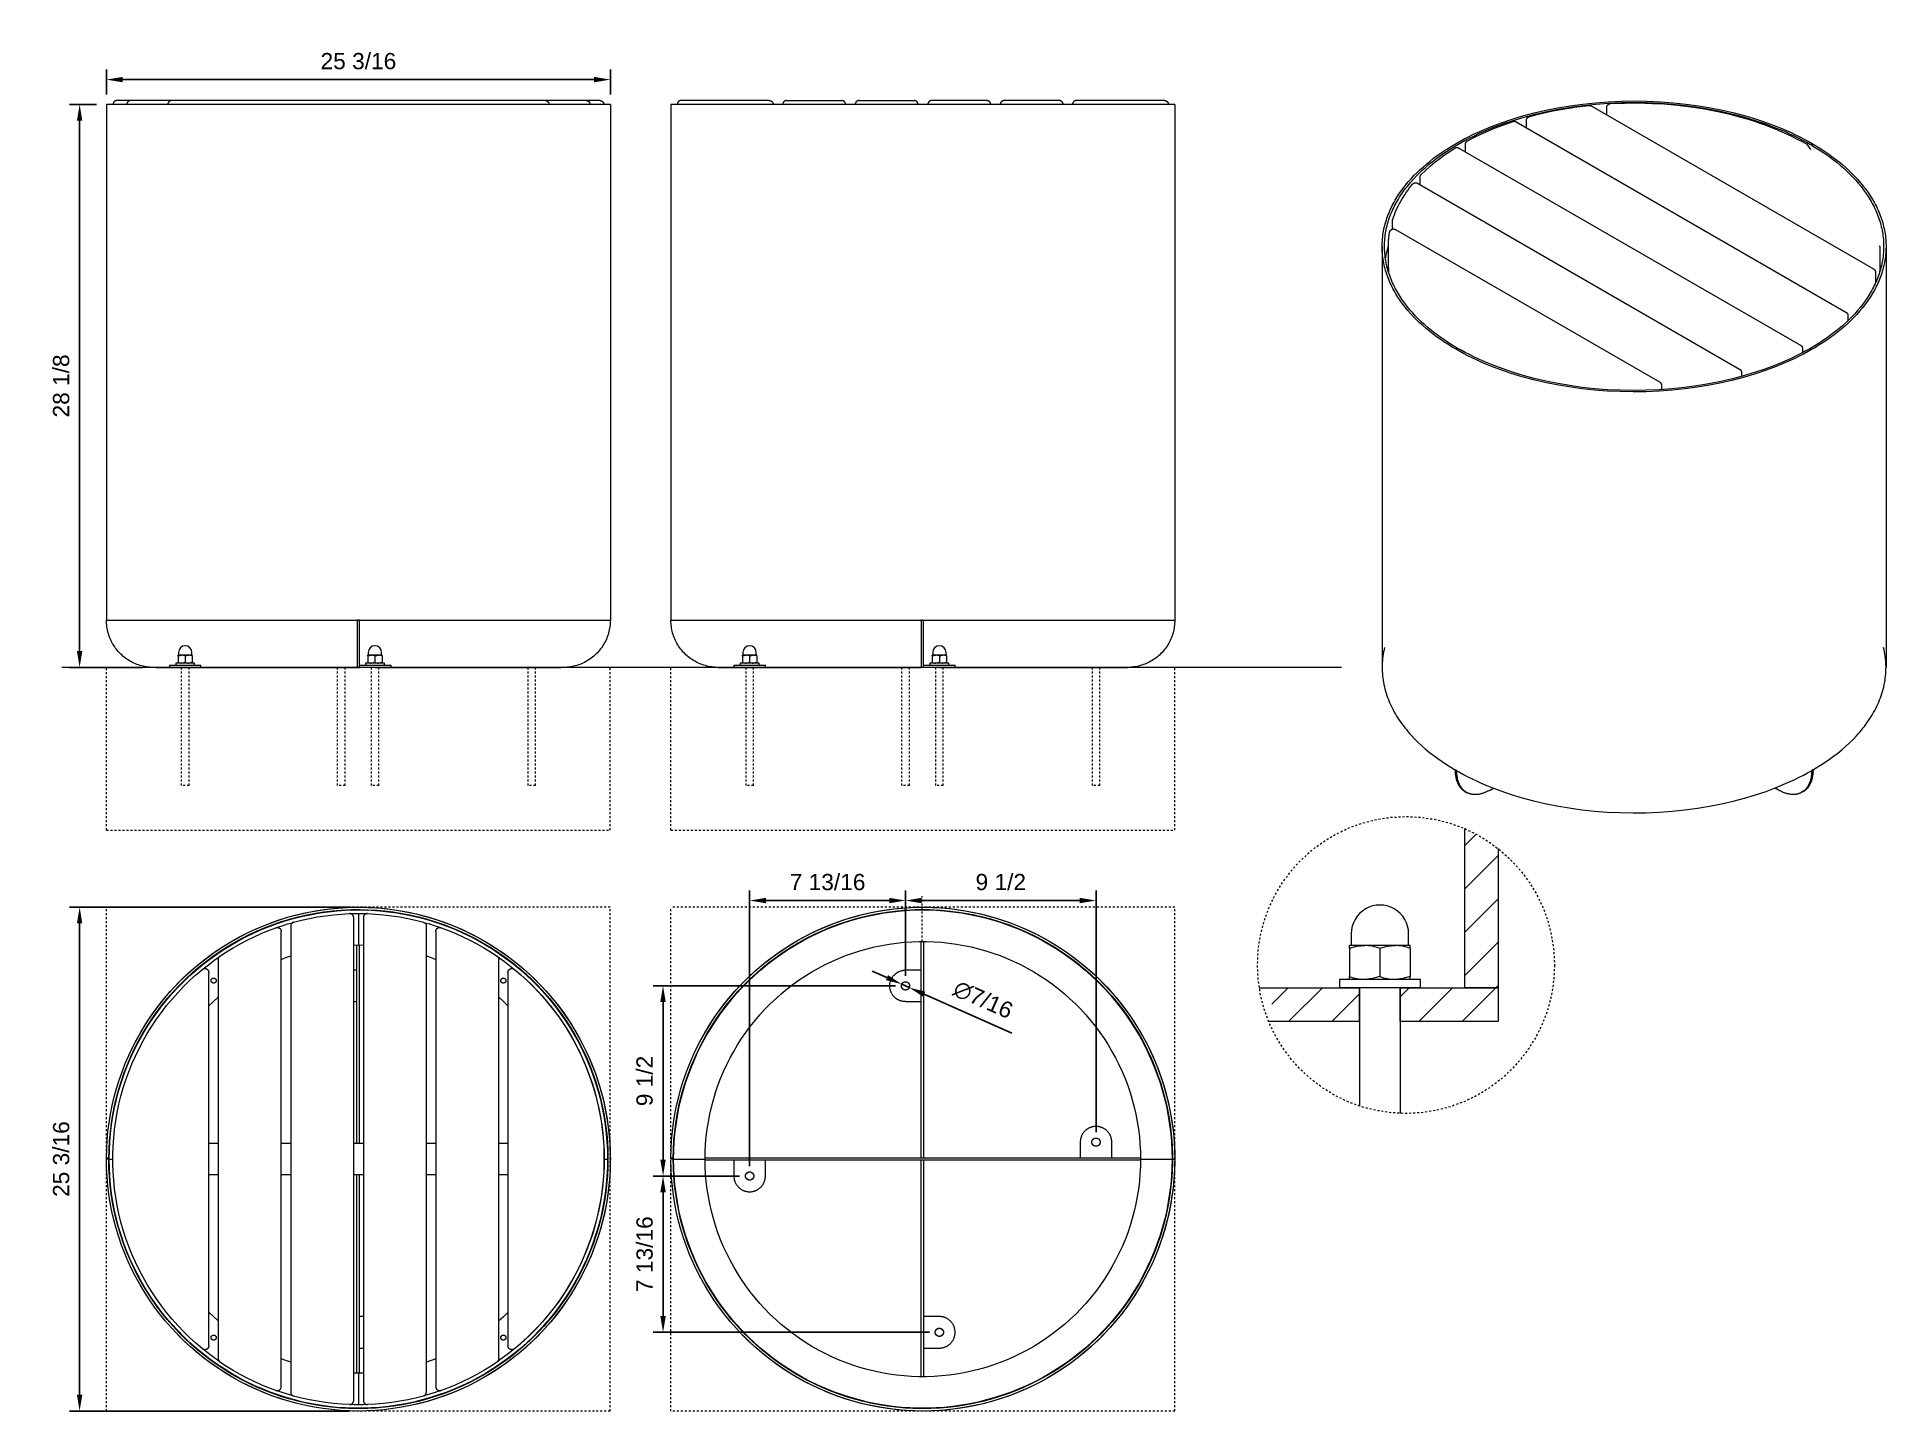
# Model space of a CAD drawing. Header units: inches. Extents: x 4 to 96.5, y 3.2 to 71.9.
import ezdxf

# ---------------------------------------------------------------- set-up
doc = ezdxf.new("R2010")
doc.units = ezdxf.units.IN
doc.linetypes.add('HIDDEN', pattern=[1.905, 1.27, -0.635])
for name, color, linetype, lineweight in [('ZANO_R', 7, 'Continuous', 0), ('ZANO_R_przerywana', 250, 'HIDDEN', 0), ('ZANO_W', 1, 'Continuous', 0)]:
    doc.layers.add(name, color=color, linetype=linetype, lineweight=lineweight)
doc.styles.add('Arial', font='arial.ttf')
doc.styles.get("Standard").update_dxf_attribs({"font": 'arial.ttf'})
doc.dimstyles.new('amerykanie', dxfattribs={"dimtxt": 50, "dimasz": 50, "dimexe": 0.5, "dimexo": 0.5, "dimgap": 1, "dimtad": 1, "dimdec": 0, "dimzin": 0, "dimlunit": 5, "dimtxsty": 'Standard', "dimcen": 0.09, "dimclrd": 1, "dimclre": 1, "dimclrt": 1, "dimazin": 0, "dimtfac": 1, "dimtdec": 0, "dimtmove": 0, "dimatfit": 3, "dimfxl": 1, "dimtzin": 0, "dimarcsym": 1})

msp = doc.modelspace()

# ---------------------------------------------------------------- blocks, each defined once
blk = doc.blocks.new('*D352')
at = {"layer": 'ZANO_W', "color": 1, "lineweight": -2}
for p, q in [((7.488, 69.054), (7.488, 70.298)), ((32.684, 69.054), (32.684, 70.298)), ((8.3, 69.798), (31.871, 69.798))]:
    blk.add_line(p, q, dxfattribs=at)
at = {"layer": 'ZANO_W', "color": 1}
for points in [[(8.3, 69.933), (8.3, 69.663), (7.488, 69.798)], [(31.871, 69.663), (31.871, 69.933), (32.684, 69.798)]]:
    blk.add_solid(points, dxfattribs=at)
at = {"layer": 'ZANO_W', "color": 1, "insert": (20.086, 70.718), "char_height": 0.8125, "attachment_point": 5, "style": 'Arial'}
blk.add_mtext('25 3/16', dxfattribs=at)
blk = doc.blocks.new('*D353')
at = {"layer": 'ZANO_W', "color": 1, "lineweight": -2}
for p, q in [((6.988, 68.554), (5.645, 68.554)), ((6.145, 67.741), (6.145, 41.217)), ((9.265, 40.404), (5.645, 40.404))]:
    blk.add_line(p, q, dxfattribs=at)
at = {"layer": 'ZANO_W', "color": 1}
for points in [[(6.28, 67.741), (6.01, 67.741), (6.145, 68.554)], [(6.01, 41.217), (6.28, 41.217), (6.145, 40.404)]]:
    blk.add_solid(points, dxfattribs=at)
at = {"layer": 'ZANO_W', "color": 1, "insert": (5.225, 54.479), "char_height": 0.8125, "attachment_point": 5, "rotation": 90, "style": 'Arial'}
blk.add_mtext('28 1/8', dxfattribs=at)
blk = doc.blocks.new('*D354')
at = {"layer": 'ZANO_W', "color": 1, "lineweight": -2}
for p, q in [((39.649, 15.469), (39.649, 29.245)), ((40.462, 28.745), (46.632, 28.745)), ((47.444, 24.977), (47.444, 29.245))]:
    blk.add_line(p, q, dxfattribs=at)
at = {"layer": 'ZANO_W', "color": 1}
for points in [[(40.462, 28.881), (40.462, 28.61), (39.649, 28.745)], [(46.632, 28.61), (46.632, 28.881), (47.444, 28.745)]]:
    blk.add_solid(points, dxfattribs=at)
at = {"layer": 'ZANO_W', "color": 1, "insert": (43.547, 29.666), "char_height": 0.8125, "attachment_point": 5, "style": 'Arial'}
blk.add_mtext('7 13/16', dxfattribs=at)
blk = doc.blocks.new('*D355')
at = {"layer": 'ZANO_W', "color": 1, "lineweight": -2}
for p, q in [((47.444, 24.977), (47.444, 29.245)), ((48.257, 28.745), (56.159, 28.745)), ((56.971, 17.162), (56.971, 29.245))]:
    blk.add_line(p, q, dxfattribs=at)
at = {"layer": 'ZANO_W', "color": 1}
for points in [[(48.257, 28.881), (48.257, 28.61), (47.444, 28.745)], [(56.159, 28.61), (56.159, 28.881), (56.971, 28.745)]]:
    blk.add_solid(points, dxfattribs=at)
at = {"layer": 'ZANO_W', "color": 1, "insert": (52.208, 29.665), "char_height": 0.8125, "attachment_point": 5, "style": 'Arial'}
blk.add_mtext('9 1/2', dxfattribs=at)
blk = doc.blocks.new('*D356')
at = {"layer": 'ZANO_W', "color": 1, "lineweight": -2}
for p, q in [((46.944, 24.477), (34.819, 24.477)), ((35.319, 23.664), (35.319, 15.782)), ((39.149, 14.969), (34.819, 14.969))]:
    blk.add_line(p, q, dxfattribs=at)
at = {"layer": 'ZANO_W', "color": 1}
for points in [[(35.455, 23.664), (35.184, 23.664), (35.319, 24.477)], [(35.184, 15.782), (35.455, 15.782), (35.319, 14.969)]]:
    blk.add_solid(points, dxfattribs=at)
at = {"layer": 'ZANO_W', "color": 1, "insert": (34.399, 19.723), "char_height": 0.8125, "attachment_point": 5, "rotation": 90, "style": 'Arial'}
blk.add_mtext('9 1/2', dxfattribs=at)
blk = doc.blocks.new('*D357')
at = {"layer": 'ZANO_W', "color": 1, "lineweight": -2}
for p, q in [((39.149, 14.969), (34.819, 14.969)), ((35.319, 14.157), (35.319, 7.967)), ((48.637, 7.154), (34.819, 7.154))]:
    blk.add_line(p, q, dxfattribs=at)
at = {"layer": 'ZANO_W', "color": 1}
for points in [[(35.455, 14.157), (35.184, 14.157), (35.319, 14.969)], [(35.184, 7.967), (35.455, 7.967), (35.319, 7.154)]]:
    blk.add_solid(points, dxfattribs=at)
at = {"layer": 'ZANO_W', "color": 1, "insert": (34.399, 11.062), "char_height": 0.8125, "attachment_point": 5, "rotation": 90, "style": 'Arial'}
blk.add_mtext('7 13/16', dxfattribs=at)
blk = doc.blocks.new('*D358')
at = {"layer": 'ZANO_W', "color": 1, "lineweight": -2}
for p, q in [((46.513, 24.89), (45.77, 25.22)), ((47.255, 24.56), (47.633, 24.393)), ((52.769, 22.114), (48.376, 24.063))]:
    blk.add_line(p, q, dxfattribs=at)
at = {"layer": 'ZANO_W', "color": 1}
for points in [[(46.458, 24.766), (46.568, 25.014), (47.255, 24.56)], [(48.431, 24.187), (48.321, 23.939), (47.633, 24.393)]]:
    blk.add_solid(points, dxfattribs=at)
at = {"layer": 'ZANO_W', "color": 1, "insert": (51.324, 23.781), "char_height": 0.8125, "attachment_point": 5, "rotation": 336.07008, "style": 'Arial'}
blk.add_mtext('{\\fArial|b0|i0|c238|p34;∅7/16}', dxfattribs=at)
blk = doc.blocks.new('*D359')
at = {"layer": 'ZANO_W', "color": 1, "lineweight": -2}
for p, q in [((19.586, 28.414), (5.645, 28.414)), ((6.145, 27.601), (6.145, 4.03)), ((19.586, 3.218), (5.645, 3.218))]:
    blk.add_line(p, q, dxfattribs=at)
at = {"layer": 'ZANO_W', "color": 1}
for points in [[(6.28, 27.601), (6.01, 27.601), (6.145, 28.414)], [(6.01, 4.03), (6.28, 4.03), (6.145, 3.218)]]:
    blk.add_solid(points, dxfattribs=at)
at = {"layer": 'ZANO_W', "color": 1, "insert": (5.225, 15.816), "char_height": 0.8125, "attachment_point": 5, "rotation": 90, "style": 'Arial'}
blk.add_mtext('{\\fArial|b0|i0|c238|p34;25 3/16}', dxfattribs=at)

# ---------------------------------------------------------------- dimensions: what is measured, and where the dimension line sits
at = {"layer": 'ZANO_W'}
for base, p1, p2, picture, middle in [((32.68376, 69.79797), (7.48796, 68.55368), (32.68376, 68.55368), '*D352', (20.08586, 70.71835)), ((47.44421, 28.74533), (39.64908, 14.96921), (47.44421, 24.47659), '*D354', (43.54665, 29.66571)), ((56.97127, 28.74533), (47.44421, 24.47659), (56.97127, 16.66206), '*D355', (52.20774, 29.66543))]:
    dim = msp.add_linear_dim(base=base, p1=p1, p2=p2, dimstyle='amerykanie', override={"dimtxt": 0.8125, "dimasz": 0.8125, "dimgap": 0.5, "dimdec": 4, "dimtxsty": 'Arial', "dimaunit": 1, "dimadec": 1, "dimtdec": 4, "dimtmove": 1, "dimfrac": 2}, dxfattribs=at)
    dim.commit()
    dim.dimension.update_dxf_attribs({"geometry": picture, "text_midpoint": middle})
for base, p1, p2, picture, middle in [((6.14497, 40.40407), (7.48785, 68.55368), (9.76462, 40.40407), '*D353', (5.22487, 54.47888)), ((35.31923, 14.96921), (47.44421, 24.47659), (39.64908, 14.96921), '*D356', (34.39913, 19.7229)), ((35.31923, 7.15443), (39.64908, 14.96921), (49.13707, 7.15443), '*D357', (34.39885, 11.06182))]:
    dim = msp.add_linear_dim(base=base, p1=p1, p2=p2, angle=90, dimstyle='amerykanie', override={"dimtxt": 0.8125, "dimasz": 0.8125, "dimgap": 0.5, "dimdec": 4, "dimtxsty": 'Arial', "dimaunit": 1, "dimadec": 1, "dimtdec": 4, "dimtmove": 1, "dimfrac": 2}, dxfattribs=at)
    dim.commit()
    dim.dimension.update_dxf_attribs({"geometry": picture, "text_midpoint": middle})
dim = msp.add_linear_dim(base=(6.14497, 3.21766), p1=(20.08566, 28.41357), p2=(20.08566, 3.21766), angle=90, text='{\\fArial|b0|i0|c238|p34;<>}', dimstyle='amerykanie', override={"dimtxt": 0.8125, "dimasz": 0.8125, "dimgap": 0.5, "dimdec": 4, "dimtxsty": 'Arial', "dimaunit": 1, "dimadec": 1, "dimtdec": 4, "dimtmove": 1, "dimfrac": 2}, dxfattribs=at)
dim.commit()
dim.dimension.update_dxf_attribs({"geometry": '*D359', "text_midpoint": (5.22459, 15.81561)})
dim = msp.add_diameter_dim_2p(p1=(47.2553, 24.56043), p2=(47.63313, 24.39275), text='{\\fArial|b0|i0|c238|p34;<>}', dimstyle='amerykanie', override={"dimtxt": 0.8125, "dimasz": 0.8125, "dimgap": 0.5, "dimdec": 4, "dimtxsty": 'Arial', "dimaunit": 1, "dimadec": 1, "dimtdec": 4, "dimtmove": 1, "dimfrac": 2}, dxfattribs=at)
dim.commit()
dim.dimension.update_dxf_attribs({"geometry": '*D358', "text_midpoint": (51.32406, 23.78059)})

# ---------------------------------------------------------------- linework, layer by layer
at = {"layer": 'ZANO_R'}
for p, q in [((7.48785, 68.55368), (7.48785, 42.76724)), ((7.48796, 68.55368), (7.48786, 68.55368)), ((32.68376, 68.55368), (7.48796, 68.55368)), ((7.81067, 68.5604), (7.81056, 68.55368)), ((7.81102, 68.56711), (7.81067, 68.5604)), ((7.81159, 68.57381), (7.81102, 68.56711)), ((7.81239, 68.58048), (7.81159, 68.57381)), ((7.81342, 68.58713), (7.81239, 68.58048)), ((7.81467, 68.59373), (7.81342, 68.58713)), ((7.81615, 68.60029), (7.81467, 68.59373)), ((7.81786, 68.60679), (7.81615, 68.60029)), ((7.81978, 68.61323), (7.81786, 68.60679)), ((7.82192, 68.6196), (7.81978, 68.61323)), ((7.82428, 68.62589), (7.82192, 68.6196)), ((7.82685, 68.6321), (7.82428, 68.62589)), ((7.82964, 68.63822), (7.82685, 68.6321)), ((7.83263, 68.64424), (7.82964, 68.63822)), ((7.83582, 68.65016), (7.83263, 68.64424)), ((7.83921, 68.65596), (7.83582, 68.65016)), ((7.8428, 68.66164), (7.83921, 68.65596)), ((7.84659, 68.6672), (7.8428, 68.66164)), ((7.85055, 68.67262), (7.84659, 68.6672)), ((7.85471, 68.67791), (7.85055, 68.67262)), ((7.85904, 68.68305), (7.85471, 68.67791)), ((7.86354, 68.68804), (7.85904, 68.68305)), ((7.86821, 68.69287), (7.86354, 68.68804)), ((7.87304, 68.69754), (7.86821, 68.69287)), ((7.87803, 68.70204), (7.87304, 68.69754)), ((7.88317, 68.70637), (7.87803, 68.70204)), ((7.88846, 68.71053), (7.88317, 68.70637)), ((7.89388, 68.7145), (7.88846, 68.71053)), ((7.89944, 68.71828), (7.89388, 68.7145)), ((7.90512, 68.72187), (7.89944, 68.71828)), ((7.91093, 68.72526), (7.90512, 68.72187)), ((7.91684, 68.72845), (7.91093, 68.72526)), ((7.92286, 68.73144), (7.91684, 68.72845)), ((7.92898, 68.73423), (7.92286, 68.73144)), ((7.93519, 68.7368), (7.92898, 68.73423)), ((7.94148, 68.73916), (7.93519, 68.7368)), ((7.94785, 68.7413), (7.94148, 68.73916)), ((7.95429, 68.74322), (7.94785, 68.7413)), ((7.96079, 68.74493), (7.95429, 68.74322)), ((7.96735, 68.74641), (7.96079, 68.74493)), ((7.97395, 68.74766), (7.96735, 68.74641)), ((7.9806, 68.74869), (7.97395, 68.74766)), ((7.98727, 68.74949), (7.9806, 68.74869)), ((7.99397, 68.75007), (7.98727, 68.74949)), ((8.00068, 68.75041), (7.99397, 68.75007)), ((8.0074, 68.75052), (8.00068, 68.75041)), ((8.0507, 68.75052), (8.0074, 68.75052)), ((8.06322, 68.75052), (8.0507, 68.75052)), ((8.06542, 68.75052), (8.06322, 68.75052)), ((8.13466, 68.75052), (8.06542, 68.75052)), ((8.13723, 68.75052), (8.13466, 68.75052)), ((8.13793, 68.75052), (8.13723, 68.75052)), ((8.14054, 68.75052), (8.13793, 68.75052)), ((8.14125, 68.75052), (8.14054, 68.75052)), ((8.14389, 68.75052), (8.14125, 68.75052)), ((8.1446, 68.75052), (8.14389, 68.75052)), ((8.14728, 68.75052), (8.1446, 68.75052)), ((8.148, 68.75052), (8.14728, 68.75052)), ((8.15071, 68.75052), (8.148, 68.75052)), ((8.15143, 68.75052), (8.15071, 68.75052)), ((8.15418, 68.75052), (8.15143, 68.75052)), ((8.1549, 68.75052), (8.15418, 68.75052)), ((8.1577, 68.75052), (8.1549, 68.75052)), ((8.15841, 68.75052), (8.1577, 68.75052)), ((8.16126, 68.75052), (8.15841, 68.75052)), ((8.16196, 68.75052), (8.16126, 68.75052)), ((8.16485, 68.75052), (8.16196, 68.75052)), ((8.16555, 68.75052), (8.16485, 68.75052)), ((8.16849, 68.75052), (8.16555, 68.75052)), ((8.16918, 68.75052), (8.16849, 68.75052)), ((8.17217, 68.75052), (8.16918, 68.75052)), ((8.17285, 68.75052), (8.17217, 68.75052)), ((8.1759, 68.75052), (8.17285, 68.75052)), ((8.17655, 68.75052), (8.1759, 68.75052)), ((8.42791, 68.75052), (8.17655, 68.75052)), ((8.70017, 68.75052), (8.42791, 68.75052)), ((8.50344, 68.5604), (8.50333, 68.55368)), ((8.50379, 68.56711), (8.50344, 68.5604)), ((8.50436, 68.57381), (8.50379, 68.56711)), ((8.50516, 68.58048), (8.50436, 68.57381)), ((8.50619, 68.58713), (8.50516, 68.58048)), ((8.50745, 68.59373), (8.50619, 68.58713)), ((8.50893, 68.60029), (8.50745, 68.59373)), ((8.51063, 68.60679), (8.50893, 68.60029)), ((8.51255, 68.61323), (8.51063, 68.60679)), ((8.51469, 68.6196), (8.51255, 68.61323)), ((8.51705, 68.62589), (8.51469, 68.6196)), ((8.51963, 68.6321), (8.51705, 68.62589)), ((8.52241, 68.63822), (8.51963, 68.6321)), ((8.5254, 68.64424), (8.52241, 68.63822)), ((8.52859, 68.65016), (8.5254, 68.64424)), ((8.53199, 68.65596), (8.52859, 68.65016)), ((8.53558, 68.66164), (8.53199, 68.65596)), ((8.53936, 68.6672), (8.53558, 68.66164)), ((8.54333, 68.67262), (8.53936, 68.6672)), ((8.54748, 68.67791), (8.54333, 68.67262)), ((8.55181, 68.68305), (8.54748, 68.67791)), ((8.55631, 68.68804), (8.55181, 68.68305)), ((8.56098, 68.69287), (8.55631, 68.68804)), ((8.56582, 68.69754), (8.56098, 68.69287)), ((8.57081, 68.70204), (8.56582, 68.69754)), ((8.57595, 68.70637), (8.57081, 68.70204)), ((8.58123, 68.71053), (8.57595, 68.70637)), ((8.58666, 68.7145), (8.58123, 68.71053)), ((8.59221, 68.71828), (8.58666, 68.7145)), ((8.5979, 68.72187), (8.59221, 68.71828)), ((8.6037, 68.72526), (8.5979, 68.72187)), ((8.60961, 68.72845), (8.6037, 68.72526)), ((8.61563, 68.73144), (8.60961, 68.72845)), ((8.62175, 68.73423), (8.61563, 68.73144)), ((8.62796, 68.7368), (8.62175, 68.73423)), ((8.63425, 68.73916), (8.62796, 68.7368)), ((8.64062, 68.7413), (8.63425, 68.73916)), ((8.64706, 68.74322), (8.64062, 68.7413)), ((8.65357, 68.74493), (8.64706, 68.74322)), ((8.66012, 68.74641), (8.65357, 68.74493)), ((8.66673, 68.74766), (8.66012, 68.74641)), ((8.67337, 68.74869), (8.66673, 68.74766)), ((8.68004, 68.74949), (8.67337, 68.74869)), ((8.68674, 68.75007), (8.68004, 68.74949)), ((8.69345, 68.75041), (8.68674, 68.75007)), ((8.70017, 68.75052), (8.69345, 68.75041)), ((9.25788, 68.75052), (8.70017, 68.75052)), ((9.26166, 68.75052), (9.25788, 68.75052)), ((9.26868, 68.75052), (9.26166, 68.75052)), ((9.27245, 68.75052), (9.26868, 68.75052)), ((9.27952, 68.75052), (9.27245, 68.75052)), ((9.2833, 68.75052), (9.27952, 68.75052)), ((9.2904, 68.75052), (9.2833, 68.75052)), ((9.29419, 68.75052), (9.2904, 68.75052)), ((9.30133, 68.75052), (9.29419, 68.75052)), ((9.30513, 68.75052), (9.30133, 68.75052)), ((9.3123, 68.75052), (9.30513, 68.75052)), ((9.31612, 68.75052), (9.3123, 68.75052)), ((9.32331, 68.75052), (9.31612, 68.75052)), ((10.10138, 68.75052), (9.32331, 68.75052)), ((10.75087, 68.75052), (10.10138, 68.75052)), ((10.55415, 68.5604), (10.55403, 68.55368)), ((10.55449, 68.56711), (10.55415, 68.5604)), ((10.55506, 68.57381), (10.55449, 68.56711)), ((10.55587, 68.58048), (10.55506, 68.57381)), ((10.55689, 68.58713), (10.55587, 68.58048)), ((10.55815, 68.59373), (10.55689, 68.58713)), ((10.55963, 68.60029), (10.55815, 68.59373)), ((10.56133, 68.60679), (10.55963, 68.60029)), ((10.56325, 68.61323), (10.56133, 68.60679)), ((10.5654, 68.6196), (10.56325, 68.61323)), ((10.56776, 68.62589), (10.5654, 68.6196)), ((10.57033, 68.6321), (10.56776, 68.62589)), ((10.57311, 68.63822), (10.57033, 68.6321)), ((10.5761, 68.64424), (10.57311, 68.63822)), ((10.57929, 68.65016), (10.5761, 68.64424)), ((10.58269, 68.65596), (10.57929, 68.65016)), ((10.58628, 68.66164), (10.58269, 68.65596)), ((10.59006, 68.6672), (10.58628, 68.66164)), ((10.59403, 68.67262), (10.59006, 68.6672)), ((10.59818, 68.67791), (10.59403, 68.67262)), ((10.60251, 68.68305), (10.59818, 68.67791)), ((10.60701, 68.68804), (10.60251, 68.68305)), ((10.61169, 68.69287), (10.60701, 68.68804)), ((10.61652, 68.69754), (10.61169, 68.69287)), ((10.62151, 68.70204), (10.61652, 68.69754)), ((10.62665, 68.70637), (10.62151, 68.70204)), ((10.63194, 68.71053), (10.62665, 68.70637)), ((10.63736, 68.7145), (10.63194, 68.71053)), ((10.64292, 68.71828), (10.63736, 68.7145)), ((10.6486, 68.72187), (10.64292, 68.71828)), ((10.6544, 68.72526), (10.6486, 68.72187)), ((10.66031, 68.72845), (10.6544, 68.72526)), ((10.66633, 68.73144), (10.66031, 68.72845)), ((10.67245, 68.73423), (10.66633, 68.73144)), ((10.67866, 68.7368), (10.67245, 68.73423)), ((10.68496, 68.73916), (10.67866, 68.7368)), ((10.69133, 68.7413), (10.68496, 68.73916)), ((10.69777, 68.74322), (10.69133, 68.7413)), ((10.70427, 68.74493), (10.69777, 68.74322)), ((10.71083, 68.74641), (10.70427, 68.74493)), ((10.71743, 68.74766), (10.71083, 68.74641)), ((10.72407, 68.74869), (10.71743, 68.74766)), ((10.73074, 68.74949), (10.72407, 68.74869)), ((10.73744, 68.75007), (10.73074, 68.74949)), ((10.74415, 68.75041), (10.73744, 68.75007)), ((10.75087, 68.75052), (10.74415, 68.75041)), ((12.89686, 68.75052), (10.75087, 68.75052)), ((12.9669, 68.75052), (12.89686, 68.75052)), ((14.92344, 68.75052), (12.9669, 68.75052)), ((14.92386, 68.75052), (14.92344, 68.75052)), ((14.96181, 68.75052), (14.92386, 68.75052)), ((14.96219, 68.75052), (14.96181, 68.75052)), ((15.00023, 68.75052), (14.96219, 68.75052)), ((15.00058, 68.75052), (15.00023, 68.75052)), ((15.03869, 68.75052), (15.00058, 68.75052)), ((25.13292, 68.75052), (15.03869, 68.75052)), ((25.17102, 68.75052), (25.13292, 68.75052)), ((25.17137, 68.75052), (25.17102, 68.75052)), ((25.20941, 68.75052), (25.17137, 68.75052)), ((25.20979, 68.75052), (25.20941, 68.75052)), ((25.24774, 68.75052), (25.20979, 68.75052)), ((25.24817, 68.75052), (25.24774, 68.75052)), ((27.2047, 68.75052), (25.24817, 68.75052)), ((27.27474, 68.75052), (27.2047, 68.75052)), ((29.42073, 68.75052), (27.27474, 68.75052)), ((30.07023, 68.75052), (29.42073, 68.75052)), ((29.42073, 68.75052), (29.42745, 68.75041)), ((29.42745, 68.75041), (29.43416, 68.75007)), ((29.43416, 68.75007), (29.44086, 68.74949)), ((29.44086, 68.74949), (29.44753, 68.74869)), ((29.44753, 68.74869), (29.45417, 68.74766)), ((29.45417, 68.74766), (29.46078, 68.74641)), ((29.46078, 68.74641), (29.46733, 68.74493)), ((29.46733, 68.74493), (29.47384, 68.74322)), ((29.47384, 68.74322), (29.48028, 68.7413)), ((29.48028, 68.7413), (29.48665, 68.73916)), ((29.48665, 68.73916), (29.49294, 68.7368)), ((29.49294, 68.7368), (29.49915, 68.73423)), ((29.49915, 68.73423), (29.50527, 68.73144)), ((29.50527, 68.73144), (29.51129, 68.72845)), ((29.51129, 68.72845), (29.5172, 68.72526)), ((29.5172, 68.72526), (29.523, 68.72187)), ((29.523, 68.72187), (29.52869, 68.71828)), ((29.52869, 68.71828), (29.53424, 68.7145)), ((29.53424, 68.7145), (29.53967, 68.71053)), ((29.53967, 68.71053), (29.54495, 68.70637)), ((29.54495, 68.70637), (29.55009, 68.70204)), ((29.55009, 68.70204), (29.55508, 68.69754)), ((29.55508, 68.69754), (29.55992, 68.69287)), ((29.55992, 68.69287), (29.56459, 68.68804)), ((29.56459, 68.68804), (29.56909, 68.68305)), ((29.56909, 68.68305), (29.57342, 68.67791)), ((29.57342, 68.67791), (29.57757, 68.67262)), ((29.57757, 68.67262), (29.58154, 68.6672)), ((29.58154, 68.6672), (29.58532, 68.66164)), ((29.58532, 68.66164), (29.58891, 68.65596)), ((29.58891, 68.65596), (29.59231, 68.65016)), ((29.59231, 68.65016), (29.5955, 68.64424)), ((29.5955, 68.64424), (29.59849, 68.63822)), ((29.59849, 68.63822), (29.60127, 68.6321)), ((29.60127, 68.6321), (29.60385, 68.62589)), ((29.60385, 68.62589), (29.60621, 68.6196)), ((29.60621, 68.6196), (29.60835, 68.61323)), ((29.60835, 68.61323), (29.61027, 68.60679)), ((29.61027, 68.60679), (29.61197, 68.60029)), ((29.61197, 68.60029), (29.61345, 68.59373)), ((29.61345, 68.59373), (29.61471, 68.58713)), ((29.61471, 68.58713), (29.61574, 68.58048)), ((29.61574, 68.58048), (29.61654, 68.57381)), ((29.61654, 68.57381), (29.61711, 68.56711)), ((29.61711, 68.56711), (29.61746, 68.5604)), ((29.61746, 68.5604), (29.61757, 68.55368)), ((30.84829, 68.75052), (30.07023, 68.75052)), ((30.85549, 68.75052), (30.84829, 68.75052)), ((30.85931, 68.75052), (30.85549, 68.75052)), ((30.86647, 68.75052), (30.85931, 68.75052)), ((30.87028, 68.75052), (30.86647, 68.75052)), ((30.87741, 68.75052), (30.87028, 68.75052)), ((30.8812, 68.75052), (30.87741, 68.75052)), ((30.8883, 68.75052), (30.8812, 68.75052)), ((30.89209, 68.75052), (30.8883, 68.75052)), ((30.89915, 68.75052), (30.89209, 68.75052)), ((30.90293, 68.75052), (30.89915, 68.75052)), ((30.90995, 68.75052), (30.90293, 68.75052)), ((30.91372, 68.75052), (30.90995, 68.75052)), ((31.47143, 68.75052), (30.91372, 68.75052)), ((31.7437, 68.75052), (31.47143, 68.75052)), ((31.47143, 68.75052), (31.47815, 68.75041)), ((31.47815, 68.75041), (31.48486, 68.75007)), ((31.48486, 68.75007), (31.49156, 68.74949)), ((31.49156, 68.74949), (31.49823, 68.74869)), ((31.49823, 68.74869), (31.50488, 68.74766)), ((31.50488, 68.74766), (31.51148, 68.74641)), ((31.51148, 68.74641), (31.51804, 68.74493)), ((31.51804, 68.74493), (31.52454, 68.74322)), ((31.52454, 68.74322), (31.53098, 68.7413)), ((31.53098, 68.7413), (31.53735, 68.73916)), ((31.53735, 68.73916), (31.54364, 68.7368)), ((31.54364, 68.7368), (31.54985, 68.73423)), ((31.54985, 68.73423), (31.55597, 68.73144)), ((31.55597, 68.73144), (31.56199, 68.72845)), ((31.56199, 68.72845), (31.56791, 68.72526)), ((31.56791, 68.72526), (31.57371, 68.72187)), ((31.57371, 68.72187), (31.57939, 68.71828)), ((31.57939, 68.71828), (31.58495, 68.7145)), ((31.58495, 68.7145), (31.59037, 68.71053)), ((31.59037, 68.71053), (31.59566, 68.70637)), ((31.59566, 68.70637), (31.6008, 68.70204)), ((31.6008, 68.70204), (31.60579, 68.69754)), ((31.60579, 68.69754), (31.61062, 68.69287)), ((31.61062, 68.69287), (31.61529, 68.68804)), ((31.61529, 68.68804), (31.61979, 68.68305)), ((31.61979, 68.68305), (31.62412, 68.67791)), ((31.62412, 68.67791), (31.62828, 68.67262)), ((31.62828, 68.67262), (31.63225, 68.6672)), ((31.63225, 68.6672), (31.63603, 68.66164)), ((31.63603, 68.66164), (31.63962, 68.65596)), ((31.63962, 68.65596), (31.64301, 68.65016)), ((31.64301, 68.65016), (31.6462, 68.64424)), ((31.6462, 68.64424), (31.64919, 68.63822)), ((31.64919, 68.63822), (31.65198, 68.6321)), ((31.65198, 68.6321), (31.65455, 68.62589)), ((31.65455, 68.62589), (31.65691, 68.6196)), ((31.65691, 68.6196), (31.65905, 68.61323)), ((31.65905, 68.61323), (31.66097, 68.60679)), ((31.66097, 68.60679), (31.66268, 68.60029)), ((31.66268, 68.60029), (31.66416, 68.59373)), ((31.66416, 68.59373), (31.66541, 68.58713)), ((31.66541, 68.58713), (31.66644, 68.58048)), ((31.66644, 68.58048), (31.66724, 68.57381)), ((31.66724, 68.57381), (31.66782, 68.56711)), ((31.66782, 68.56711), (31.66816, 68.5604)), ((31.66816, 68.5604), (31.66827, 68.55368)), ((31.99505, 68.75052), (31.7437, 68.75052)), ((31.99571, 68.75052), (31.99505, 68.75052)), ((31.99876, 68.75052), (31.99571, 68.75052)), ((31.99943, 68.75052), (31.99876, 68.75052)), ((32.00242, 68.75052), (31.99943, 68.75052)), ((32.00311, 68.75052), (32.00242, 68.75052)), ((32.00605, 68.75052), (32.00311, 68.75052)), ((32.00675, 68.75052), (32.00605, 68.75052)), ((32.00964, 68.75052), (32.00675, 68.75052)), ((32.01035, 68.75052), (32.00964, 68.75052)), ((32.01319, 68.75052), (32.01035, 68.75052)), ((32.0139, 68.75052), (32.01319, 68.75052)), ((32.0167, 68.75052), (32.0139, 68.75052)), ((32.01742, 68.75052), (32.0167, 68.75052)), ((32.02017, 68.75052), (32.01742, 68.75052)), ((32.02089, 68.75052), (32.02017, 68.75052)), ((32.0236, 68.75052), (32.02089, 68.75052)), ((32.02433, 68.75052), (32.0236, 68.75052)), ((32.027, 68.75052), (32.02433, 68.75052)), ((32.02772, 68.75052), (32.027, 68.75052)), ((32.03035, 68.75052), (32.02772, 68.75052)), ((32.03107, 68.75052), (32.03035, 68.75052)), ((32.03367, 68.75052), (32.03107, 68.75052)), ((32.03438, 68.75052), (32.03367, 68.75052)), ((32.03695, 68.75052), (32.03438, 68.75052)), ((32.10618, 68.75052), (32.03695, 68.75052)), ((32.10839, 68.75052), (32.10618, 68.75052)), ((32.1209, 68.75052), (32.10839, 68.75052)), ((32.1642, 68.75052), (32.1209, 68.75052)), ((32.1642, 68.75052), (32.17092, 68.75041)), ((32.17092, 68.75041), (32.17764, 68.75007)), ((32.17764, 68.75007), (32.18433, 68.74949)), ((32.18433, 68.74949), (32.19101, 68.74869)), ((32.19101, 68.74869), (32.19765, 68.74766)), ((32.19765, 68.74766), (32.20425, 68.74641)), ((32.20425, 68.74641), (32.21081, 68.74493)), ((32.21081, 68.74493), (32.21731, 68.74322)), ((32.21731, 68.74322), (32.22375, 68.7413)), ((32.22375, 68.7413), (32.23012, 68.73916)), ((32.23012, 68.73916), (32.23642, 68.7368)), ((32.23642, 68.7368), (32.24263, 68.73423)), ((32.24263, 68.73423), (32.24874, 68.73144)), ((32.24874, 68.73144), (32.25476, 68.72845)), ((32.25476, 68.72845), (32.26068, 68.72526)), ((32.26068, 68.72526), (32.26648, 68.72187)), ((32.26648, 68.72187), (32.27216, 68.71828)), ((32.27216, 68.71828), (32.27772, 68.7145)), ((32.27772, 68.7145), (32.28314, 68.71053)), ((32.28314, 68.71053), (32.28843, 68.70637)), ((32.28843, 68.70637), (32.29357, 68.70204)), ((32.29357, 68.70204), (32.29856, 68.69754)), ((32.29856, 68.69754), (32.30339, 68.69287)), ((32.30339, 68.69287), (32.30806, 68.68804)), ((32.30806, 68.68804), (32.31257, 68.68305)), ((32.31257, 68.68305), (32.3169, 68.67791)), ((32.3169, 68.67791), (32.32105, 68.67262)), ((32.32105, 68.67262), (32.32502, 68.6672)), ((32.32502, 68.6672), (32.3288, 68.66164)), ((32.3288, 68.66164), (32.33239, 68.65596)), ((32.33239, 68.65596), (32.33578, 68.65016)), ((32.33578, 68.65016), (32.33898, 68.64424)), ((32.33898, 68.64424), (32.34197, 68.63822)), ((32.34197, 68.63822), (32.34475, 68.6321)), ((32.34475, 68.6321), (32.34732, 68.62589)), ((32.34732, 68.62589), (32.34968, 68.6196)), ((32.34968, 68.6196), (32.35182, 68.61323)), ((32.35182, 68.61323), (32.35375, 68.60679)), ((32.35375, 68.60679), (32.35545, 68.60029)), ((32.35545, 68.60029), (32.35693, 68.59373)), ((32.35693, 68.59373), (32.35818, 68.58713)), ((32.35818, 68.58713), (32.35921, 68.58048)), ((32.35921, 68.58048), (32.36001, 68.57381)), ((32.36001, 68.57381), (32.36059, 68.56711)), ((32.36059, 68.56711), (32.36093, 68.5604)), ((32.36093, 68.5604), (32.36105, 68.55368)), ((32.68374, 68.55368), (32.68376, 68.55368)), ((32.68376, 68.55368), (32.68376, 68.55368)), ((32.68376, 68.55368), (32.68376, 42.76724)), ((35.71223, 68.55368), (35.71223, 42.76724)), ((60.90809, 68.55368), (35.71223, 68.55368)), ((36.02729, 68.5604), (36.02718, 68.55368)), ((36.02764, 68.56711), (36.02729, 68.5604)), ((36.02821, 68.57381), (36.02764, 68.56711)), ((36.02901, 68.58048), (36.02821, 68.57381)), ((36.03004, 68.58713), (36.02901, 68.58048)), ((36.0313, 68.59373), (36.03004, 68.58713)), ((36.03278, 68.60029), (36.0313, 68.59373)), ((36.03448, 68.60679), (36.03278, 68.60029)), ((36.0364, 68.61323), (36.03448, 68.60679)), ((36.03855, 68.6196), (36.0364, 68.61323)), ((36.0409, 68.62589), (36.03855, 68.6196)), ((36.04348, 68.6321), (36.0409, 68.62589)), ((36.04626, 68.63822), (36.04348, 68.6321)), ((36.04925, 68.64424), (36.04626, 68.63822)), ((36.05244, 68.65016), (36.04925, 68.64424)), ((36.05584, 68.65596), (36.05244, 68.65016)), ((36.05943, 68.66164), (36.05584, 68.65596)), ((36.06321, 68.6672), (36.05943, 68.66164)), ((36.06718, 68.67262), (36.06321, 68.6672)), ((36.07133, 68.67791), (36.06718, 68.67262)), ((36.07566, 68.68305), (36.07133, 68.67791)), ((36.08016, 68.68804), (36.07566, 68.68305)), ((36.08483, 68.69287), (36.08016, 68.68804)), ((36.08967, 68.69754), (36.08483, 68.69287)), ((36.09466, 68.70204), (36.08967, 68.69754)), ((36.0998, 68.70637), (36.09466, 68.70204)), ((36.10508, 68.71053), (36.0998, 68.70637)), ((36.11051, 68.7145), (36.10508, 68.71053)), ((36.11606, 68.71828), (36.11051, 68.7145)), ((36.12175, 68.72187), (36.11606, 68.71828)), ((36.12755, 68.72526), (36.12175, 68.72187)), ((36.13346, 68.72845), (36.12755, 68.72526)), ((36.13948, 68.73144), (36.13346, 68.72845)), ((36.1456, 68.73423), (36.13948, 68.73144)), ((36.15181, 68.7368), (36.1456, 68.73423)), ((36.1581, 68.73916), (36.15181, 68.7368)), ((36.16448, 68.7413), (36.1581, 68.73916)), ((36.17092, 68.74322), (36.16448, 68.7413)), ((36.17742, 68.74493), (36.17092, 68.74322)), ((36.18397, 68.74641), (36.17742, 68.74493)), ((36.19058, 68.74766), (36.18397, 68.74641)), ((36.19722, 68.74869), (36.19058, 68.74766)), ((36.20389, 68.74949), (36.19722, 68.74869)), ((36.21059, 68.75007), (36.20389, 68.74949)), ((36.2173, 68.75041), (36.21059, 68.75007)), ((36.22402, 68.75052), (36.2173, 68.75041)), ((36.22419, 68.75052), (36.22402, 68.75052)), ((36.22425, 68.75052), (36.22419, 68.75052)), ((36.22429, 68.75052), (36.22425, 68.75052)), ((36.22454, 68.75052), (36.22429, 68.75052)), ((36.22463, 68.75052), (36.22454, 68.75052)), ((36.22495, 68.75052), (36.22463, 68.75052)), ((36.2251, 68.75052), (36.22495, 68.75052)), ((36.22547, 68.75052), (36.2251, 68.75052)), ((36.22571, 68.75052), (36.22547, 68.75052)), ((36.22611, 68.75052), (36.22571, 68.75052)), ((36.22646, 68.75052), (36.22611, 68.75052)), ((36.22687, 68.75052), (36.22646, 68.75052)), ((36.22734, 68.75052), (36.22687, 68.75052)), ((36.22774, 68.75052), (36.22734, 68.75052)), ((36.22835, 68.75052), (36.22774, 68.75052)), ((36.27418, 68.75052), (36.22835, 68.75052)), ((36.28146, 68.75052), (36.27418, 68.75052)), ((36.54753, 68.75052), (36.28146, 68.75052)), ((36.5664, 68.75052), (36.54753, 68.75052)), ((37.14183, 68.75052), (36.5664, 68.75052)), ((37.14263, 68.75052), (37.14183, 68.75052)), ((37.15808, 68.75052), (37.14263, 68.75052)), ((37.15878, 68.75052), (37.15808, 68.75052)), ((37.17447, 68.75052), (37.15878, 68.75052)), ((37.17507, 68.75052), (37.17447, 68.75052)), ((37.191, 68.75052), (37.17507, 68.75052)), ((37.19151, 68.75052), (37.191, 68.75052)), ((37.20766, 68.75052), (37.19151, 68.75052)), ((37.2081, 68.75052), (37.20766, 68.75052)), ((37.22446, 68.75052), (37.2081, 68.75052)), ((37.22483, 68.75052), (37.22446, 68.75052)), ((37.2414, 68.75052), (37.22483, 68.75052)), ((37.24171, 68.75052), (37.2414, 68.75052)), ((37.25847, 68.75052), (37.24171, 68.75052)), ((37.25873, 68.75052), (37.25847, 68.75052)), ((37.27568, 68.75052), (37.25873, 68.75052)), ((37.2759, 68.75052), (37.27568, 68.75052)), ((37.29303, 68.75052), (37.2759, 68.75052)), ((37.29322, 68.75052), (37.29303, 68.75052)), ((37.31051, 68.75052), (37.29322, 68.75052)), ((37.31069, 68.75052), (37.31051, 68.75052)), ((37.32813, 68.75052), (37.31069, 68.75052)), ((40.63331, 68.75052), (37.32813, 68.75052)), ((40.63331, 68.75052), (40.64003, 68.75041)), ((40.64003, 68.75041), (40.64674, 68.75007)), ((40.64674, 68.75007), (40.65344, 68.74949)), ((40.65344, 68.74949), (40.66011, 68.74869)), ((40.66011, 68.74869), (40.66675, 68.74766)), ((40.66675, 68.74766), (40.67336, 68.74641)), ((40.67336, 68.74641), (40.67991, 68.74493)), ((40.67991, 68.74493), (40.68641, 68.74322)), ((40.68641, 68.74322), (40.69285, 68.7413)), ((40.69285, 68.7413), (40.69923, 68.73916)), ((40.69923, 68.73916), (40.70552, 68.7368)), ((40.70552, 68.7368), (40.71173, 68.73423)), ((40.71173, 68.73423), (40.71785, 68.73144)), ((40.71785, 68.73144), (40.72387, 68.72845)), ((40.72387, 68.72845), (40.72978, 68.72526)), ((40.72978, 68.72526), (40.73558, 68.72187)), ((40.73558, 68.72187), (40.74127, 68.71828)), ((40.74127, 68.71828), (40.74682, 68.7145)), ((40.74682, 68.7145), (40.75225, 68.71053)), ((40.75225, 68.71053), (40.75753, 68.70637)), ((40.75753, 68.70637), (40.76267, 68.70204)), ((40.76267, 68.70204), (40.76766, 68.69754)), ((40.76766, 68.69754), (40.7725, 68.69287)), ((40.7725, 68.69287), (40.77717, 68.68804)), ((40.77717, 68.68804), (40.78167, 68.68305)), ((40.78167, 68.68305), (40.786, 68.67791)), ((40.786, 68.67791), (40.79015, 68.67262)), ((40.79015, 68.67262), (40.79412, 68.6672)), ((40.79412, 68.6672), (40.7979, 68.66164)), ((40.7979, 68.66164), (40.80149, 68.65596)), ((40.80149, 68.65596), (40.80489, 68.65016)), ((40.80489, 68.65016), (40.80808, 68.64424)), ((40.80808, 68.64424), (40.81107, 68.63822)), ((40.81107, 68.63822), (40.81385, 68.6321)), ((40.81385, 68.6321), (40.81643, 68.62589)), ((40.81643, 68.62589), (40.81878, 68.6196)), ((40.81878, 68.6196), (40.82093, 68.61323)), ((40.82093, 68.61323), (40.82285, 68.60679)), ((40.82285, 68.60679), (40.82455, 68.60029)), ((40.82455, 68.60029), (40.82603, 68.59373)), ((40.82603, 68.59373), (40.82729, 68.58713)), ((40.82729, 68.58713), (40.82832, 68.58048)), ((40.82832, 68.58048), (40.82912, 68.57381)), ((40.82912, 68.57381), (40.82969, 68.56711)), ((40.82969, 68.56711), (40.83004, 68.5604)), ((40.83004, 68.5604), (40.83015, 68.55368)), ((41.30269, 68.5604), (41.30257, 68.55368)), ((41.30303, 68.56711), (41.30269, 68.5604)), ((41.30361, 68.57381), (41.30303, 68.56711)), ((41.30441, 68.58048), (41.30361, 68.57381)), ((41.30544, 68.58713), (41.30441, 68.58048)), ((41.30669, 68.59373), (41.30544, 68.58713)), ((41.30817, 68.60029), (41.30669, 68.59373)), ((41.30987, 68.60679), (41.30817, 68.60029)), ((41.3118, 68.61323), (41.30987, 68.60679)), ((41.31394, 68.6196), (41.3118, 68.61323)), ((41.3163, 68.62589), (41.31394, 68.6196)), ((41.31887, 68.6321), (41.3163, 68.62589)), ((41.32165, 68.63822), (41.31887, 68.6321)), ((41.32464, 68.64424), (41.32165, 68.63822)), ((41.32784, 68.65016), (41.32464, 68.64424)), ((41.33123, 68.65596), (41.32784, 68.65016)), ((41.33482, 68.66164), (41.33123, 68.65596)), ((41.3386, 68.6672), (41.33482, 68.66164)), ((41.34257, 68.67262), (41.3386, 68.6672)), ((41.34672, 68.67791), (41.34257, 68.67262)), ((41.35105, 68.68305), (41.34672, 68.67791)), ((41.35556, 68.68804), (41.35105, 68.68305)), ((41.36023, 68.69287), (41.35556, 68.68804)), ((41.36506, 68.69754), (41.36023, 68.69287)), ((41.37005, 68.70204), (41.36506, 68.69754)), ((41.37519, 68.70637), (41.37005, 68.70204)), ((41.38048, 68.71053), (41.37519, 68.70637)), ((41.3859, 68.7145), (41.38048, 68.71053)), ((41.39146, 68.71828), (41.3859, 68.7145)), ((41.39714, 68.72187), (41.39146, 68.71828)), ((41.40294, 68.72526), (41.39714, 68.72187)), ((41.40886, 68.72845), (41.40294, 68.72526)), ((41.41488, 68.73144), (41.40886, 68.72845)), ((41.42099, 68.73423), (41.41488, 68.73144)), ((41.4272, 68.7368), (41.42099, 68.73423)), ((41.4335, 68.73916), (41.4272, 68.7368)), ((41.43987, 68.7413), (41.4335, 68.73916)), ((41.44631, 68.74322), (41.43987, 68.7413)), ((41.45281, 68.74493), (41.44631, 68.74322)), ((41.45937, 68.74641), (41.45281, 68.74493)), ((41.46597, 68.74766), (41.45937, 68.74641)), ((41.47261, 68.74869), (41.46597, 68.74766)), ((41.47929, 68.74949), (41.47261, 68.74869)), ((41.48598, 68.75007), (41.47929, 68.74949)), ((41.4927, 68.75041), (41.48598, 68.75007)), ((41.49942, 68.75052), (41.4927, 68.75041)), ((41.49942, 68.75052), (42.80321, 68.75052)), ((42.80321, 68.75052), (42.81072, 68.75052)), ((42.81072, 68.75052), (42.82482, 68.75052)), ((42.82482, 68.75052), (42.83233, 68.75052)), ((42.83233, 68.75052), (42.84644, 68.75052)), ((42.84644, 68.75052), (44.25522, 68.75052)), ((44.26194, 68.75041), (44.25522, 68.75052)), ((44.26865, 68.75007), (44.26194, 68.75041)), ((44.27535, 68.74949), (44.26865, 68.75007)), ((44.28202, 68.74869), (44.27535, 68.74949)), ((44.28866, 68.74766), (44.28202, 68.74869)), ((44.29527, 68.74641), (44.28866, 68.74766)), ((44.30182, 68.74493), (44.29527, 68.74641)), ((44.30833, 68.74322), (44.30182, 68.74493)), ((44.31477, 68.7413), (44.30833, 68.74322)), ((44.32114, 68.73916), (44.31477, 68.7413)), ((44.32743, 68.7368), (44.32114, 68.73916)), ((44.33364, 68.73423), (44.32743, 68.7368)), ((44.33976, 68.73144), (44.33364, 68.73423)), ((44.34578, 68.72845), (44.33976, 68.73144)), ((44.35169, 68.72526), (44.34578, 68.72845)), ((44.3575, 68.72187), (44.35169, 68.72526)), ((44.36318, 68.71828), (44.3575, 68.72187)), ((44.36873, 68.7145), (44.36318, 68.71828)), ((44.37416, 68.71053), (44.36873, 68.7145)), ((44.37944, 68.70637), (44.37416, 68.71053)), ((44.38458, 68.70204), (44.37944, 68.70637)), ((44.38957, 68.69754), (44.38458, 68.70204)), ((44.39441, 68.69287), (44.38957, 68.69754)), ((44.39908, 68.68804), (44.39441, 68.69287)), ((44.40358, 68.68305), (44.39908, 68.68804)), ((44.40791, 68.67791), (44.40358, 68.68305)), ((44.41206, 68.67262), (44.40791, 68.67791)), ((44.41603, 68.6672), (44.41206, 68.67262)), ((44.41982, 68.66164), (44.41603, 68.6672)), ((44.42341, 68.65596), (44.41982, 68.66164)), ((44.4268, 68.65016), (44.42341, 68.65596)), ((44.42999, 68.64424), (44.4268, 68.65016)), ((44.43298, 68.63822), (44.42999, 68.64424)), ((44.43577, 68.6321), (44.43298, 68.63822)), ((44.43834, 68.62589), (44.43577, 68.6321)), ((44.4407, 68.6196), (44.43834, 68.62589)), ((44.44284, 68.61323), (44.4407, 68.6196)), ((44.44476, 68.60679), (44.44284, 68.61323)), ((44.44646, 68.60029), (44.44476, 68.60679)), ((44.44794, 68.59373), (44.44646, 68.60029)), ((44.4492, 68.58713), (44.44794, 68.59373)), ((44.45023, 68.58048), (44.4492, 68.58713)), ((44.45103, 68.57381), (44.45023, 68.58048)), ((44.4516, 68.56711), (44.45103, 68.57381)), ((44.45195, 68.5604), (44.4516, 68.56711)), ((44.45206, 68.55368), (44.45195, 68.5604)), ((44.9246, 68.5604), (44.92448, 68.55368)), ((44.92494, 68.56711), (44.9246, 68.5604)), ((44.92552, 68.57381), (44.92494, 68.56711)), ((44.92632, 68.58048), (44.92552, 68.57381)), ((44.92735, 68.58713), (44.92632, 68.58048)), ((44.9286, 68.59373), (44.92735, 68.58713)), ((44.93008, 68.60029), (44.9286, 68.59373)), ((44.93178, 68.60679), (44.93008, 68.60029)), ((44.93371, 68.61323), (44.93178, 68.60679)), ((44.93585, 68.6196), (44.93371, 68.61323)), ((44.93821, 68.62589), (44.93585, 68.6196)), ((44.94078, 68.6321), (44.93821, 68.62589)), ((44.94356, 68.63822), (44.94078, 68.6321)), ((44.94655, 68.64424), (44.94356, 68.63822)), ((44.94975, 68.65016), (44.94655, 68.64424)), ((44.95314, 68.65596), (44.94975, 68.65016)), ((44.95673, 68.66164), (44.95314, 68.65596)), ((44.96051, 68.6672), (44.95673, 68.66164)), ((44.96448, 68.67262), (44.96051, 68.6672)), ((44.96863, 68.67791), (44.96448, 68.67262)), ((44.97296, 68.68305), (44.96863, 68.67791)), ((44.97747, 68.68804), (44.97296, 68.68305)), ((44.98214, 68.69287), (44.97747, 68.68804)), ((44.98697, 68.69754), (44.98214, 68.69287)), ((44.99196, 68.70204), (44.98697, 68.69754)), ((44.9971, 68.70637), (44.99196, 68.70204)), ((45.00239, 68.71053), (44.9971, 68.70637)), ((45.00781, 68.7145), (45.00239, 68.71053)), ((45.01337, 68.71828), (45.00781, 68.7145)), ((45.01905, 68.72187), (45.01337, 68.71828)), ((45.02485, 68.72526), (45.01905, 68.72187)), ((45.03077, 68.72845), (45.02485, 68.72526)), ((45.03679, 68.73144), (45.03077, 68.72845)), ((45.04291, 68.73423), (45.03679, 68.73144)), ((45.04912, 68.7368), (45.04291, 68.73423)), ((45.05541, 68.73916), (45.04912, 68.7368)), ((45.06178, 68.7413), (45.05541, 68.73916)), ((45.06822, 68.74322), (45.06178, 68.7413)), ((45.07472, 68.74493), (45.06822, 68.74322)), ((45.08128, 68.74641), (45.07472, 68.74493)), ((45.08788, 68.74766), (45.08128, 68.74641)), ((45.09452, 68.74869), (45.08788, 68.74766)), ((45.1012, 68.74949), (45.09452, 68.74869)), ((45.10789, 68.75007), (45.1012, 68.74949)), ((45.11461, 68.75041), (45.10789, 68.75007)), ((45.12133, 68.75052), (45.11461, 68.75041)), ((45.12133, 68.75052), (46.4917, 68.75052)), ((46.4917, 68.75052), (46.50867, 68.75052)), ((46.50867, 68.75052), (46.51331, 68.75052)), ((46.51331, 68.75052), (47.20041, 68.75052)), ((47.20041, 68.75052), (47.87713, 68.75052)), ((47.88385, 68.75041), (47.87713, 68.75052)), ((47.89056, 68.75007), (47.88385, 68.75041)), ((47.89726, 68.74949), (47.89056, 68.75007)), ((47.90393, 68.74869), (47.89726, 68.74949)), ((47.91058, 68.74766), (47.90393, 68.74869)), ((47.91718, 68.74641), (47.91058, 68.74766)), ((47.92374, 68.74493), (47.91718, 68.74641)), ((47.93024, 68.74322), (47.92374, 68.74493)), ((47.93668, 68.7413), (47.93024, 68.74322)), ((47.94305, 68.73916), (47.93668, 68.7413)), ((47.94934, 68.7368), (47.94305, 68.73916)), ((47.95555, 68.73423), (47.94934, 68.7368)), ((47.96167, 68.73144), (47.95555, 68.73423)), ((47.96769, 68.72845), (47.96167, 68.73144)), ((47.97361, 68.72526), (47.96769, 68.72845)), ((47.97941, 68.72187), (47.97361, 68.72526)), ((47.98509, 68.71828), (47.97941, 68.72187)), ((47.99065, 68.7145), (47.98509, 68.71828)), ((47.99607, 68.71053), (47.99065, 68.7145)), ((48.00136, 68.70637), (47.99607, 68.71053)), ((48.0065, 68.70204), (48.00136, 68.70637)), ((48.01149, 68.69754), (48.0065, 68.70204)), ((48.01632, 68.69287), (48.01149, 68.69754)), ((48.02099, 68.68804), (48.01632, 68.69287)), ((48.02549, 68.68305), (48.02099, 68.68804)), ((48.02982, 68.67791), (48.02549, 68.68305)), ((48.03398, 68.67262), (48.02982, 68.67791)), ((48.03795, 68.6672), (48.03398, 68.67262)), ((48.04173, 68.66164), (48.03795, 68.6672)), ((48.04532, 68.65596), (48.04173, 68.66164)), ((48.04871, 68.65016), (48.04532, 68.65596)), ((48.0519, 68.64424), (48.04871, 68.65016)), ((48.05489, 68.63822), (48.0519, 68.64424)), ((48.05768, 68.6321), (48.05489, 68.63822)), ((48.06025, 68.62589), (48.05768, 68.6321)), ((48.06261, 68.6196), (48.06025, 68.62589)), ((48.06475, 68.61323), (48.06261, 68.6196)), ((48.06667, 68.60679), (48.06475, 68.61323)), ((48.06838, 68.60029), (48.06667, 68.60679)), ((48.06986, 68.59373), (48.06838, 68.60029)), ((48.07111, 68.58713), (48.06986, 68.59373)), ((48.07214, 68.58048), (48.07111, 68.58713)), ((48.07294, 68.57381), (48.07214, 68.58048)), ((48.07351, 68.56711), (48.07294, 68.57381)), ((48.07386, 68.5604), (48.07351, 68.56711)), ((48.07397, 68.55368), (48.07386, 68.5604)), ((48.55857, 68.5604), (48.55846, 68.55368)), ((48.55892, 68.56711), (48.55857, 68.5604)), ((48.55949, 68.57381), (48.55892, 68.56711)), ((48.56029, 68.58048), (48.55949, 68.57381)), ((48.56132, 68.58713), (48.56029, 68.58048)), ((48.56258, 68.59373), (48.56132, 68.58713)), ((48.56406, 68.60029), (48.56258, 68.59373)), ((48.56576, 68.60679), (48.56406, 68.60029)), ((48.56768, 68.61323), (48.56576, 68.60679)), ((48.56982, 68.6196), (48.56768, 68.61323)), ((48.57218, 68.62589), (48.56982, 68.6196)), ((48.57476, 68.6321), (48.57218, 68.62589)), ((48.57754, 68.63822), (48.57476, 68.6321)), ((48.58053, 68.64424), (48.57754, 68.63822)), ((48.58372, 68.65016), (48.58053, 68.64424)), ((48.58712, 68.65596), (48.58372, 68.65016)), ((48.59071, 68.66164), (48.58712, 68.65596)), ((48.59449, 68.6672), (48.59071, 68.66164)), ((48.59846, 68.67262), (48.59449, 68.6672)), ((48.60261, 68.67791), (48.59846, 68.67262)), ((48.60694, 68.68305), (48.60261, 68.67791)), ((48.61144, 68.68804), (48.60694, 68.68305)), ((48.61611, 68.69287), (48.61144, 68.68804)), ((48.62095, 68.69754), (48.61611, 68.69287)), ((48.62594, 68.70204), (48.62095, 68.69754)), ((48.63108, 68.70637), (48.62594, 68.70204)), ((48.63636, 68.71053), (48.63108, 68.70637)), ((48.64179, 68.7145), (48.63636, 68.71053)), ((48.64734, 68.71828), (48.64179, 68.7145)), ((48.65303, 68.72187), (48.64734, 68.71828)), ((48.65883, 68.72526), (48.65303, 68.72187)), ((48.66474, 68.72845), (48.65883, 68.72526)), ((48.67076, 68.73144), (48.66474, 68.72845)), ((48.67688, 68.73423), (48.67076, 68.73144)), ((48.68309, 68.7368), (48.67688, 68.73423)), ((48.68938, 68.73916), (48.68309, 68.7368)), ((48.69575, 68.7413), (48.68938, 68.73916)), ((48.70219, 68.74322), (48.69575, 68.7413)), ((48.7087, 68.74493), (48.70219, 68.74322)), ((48.71525, 68.74641), (48.7087, 68.74493)), ((48.72186, 68.74766), (48.71525, 68.74641)), ((48.7285, 68.74869), (48.72186, 68.74766)), ((48.73517, 68.74949), (48.7285, 68.74869)), ((48.74187, 68.75007), (48.73517, 68.74949)), ((48.74858, 68.75041), (48.74187, 68.75007)), ((48.7553, 68.75052), (48.74858, 68.75041)), ((49.43202, 68.75052), (48.7553, 68.75052)), ((50.11912, 68.75052), (49.43202, 68.75052)), ((50.12376, 68.75052), (50.11912, 68.75052)), ((50.14073, 68.75052), (50.12376, 68.75052)), ((51.5111, 68.75052), (50.14073, 68.75052)), ((51.51783, 68.75041), (51.5111, 68.75052)), ((51.52454, 68.75007), (51.51783, 68.75041)), ((51.53123, 68.74949), (51.52454, 68.75007)), ((51.53791, 68.74869), (51.53123, 68.74949)), ((51.54455, 68.74766), (51.53791, 68.74869)), ((51.55115, 68.74641), (51.54455, 68.74766)), ((51.55771, 68.74493), (51.55115, 68.74641)), ((51.56421, 68.74322), (51.55771, 68.74493)), ((51.57065, 68.7413), (51.56421, 68.74322)), ((51.57702, 68.73916), (51.57065, 68.7413)), ((51.58332, 68.7368), (51.57702, 68.73916)), ((51.58953, 68.73423), (51.58332, 68.7368)), ((51.59565, 68.73144), (51.58953, 68.73423)), ((51.60167, 68.72845), (51.59565, 68.73144)), ((51.60758, 68.72526), (51.60167, 68.72845)), ((51.61338, 68.72187), (51.60758, 68.72526)), ((51.61906, 68.71828), (51.61338, 68.72187)), ((51.62462, 68.7145), (51.61906, 68.71828)), ((51.63004, 68.71053), (51.62462, 68.7145)), ((51.63533, 68.70637), (51.63004, 68.71053)), ((51.64047, 68.70204), (51.63533, 68.70637)), ((51.64546, 68.69754), (51.64047, 68.70204)), ((51.65029, 68.69287), (51.64546, 68.69754)), ((51.65496, 68.68804), (51.65029, 68.69287)), ((51.65947, 68.68305), (51.65496, 68.68804)), ((51.6638, 68.67791), (51.65947, 68.68305)), ((51.66795, 68.67262), (51.6638, 68.67791)), ((51.67192, 68.6672), (51.66795, 68.67262)), ((51.6757, 68.66164), (51.67192, 68.6672)), ((51.67929, 68.65596), (51.6757, 68.66164)), ((51.68268, 68.65016), (51.67929, 68.65596)), ((51.68588, 68.64424), (51.68268, 68.65016)), ((51.68887, 68.63822), (51.68588, 68.64424)), ((51.69165, 68.6321), (51.68887, 68.63822)), ((51.69422, 68.62589), (51.69165, 68.6321)), ((51.69658, 68.6196), (51.69422, 68.62589)), ((51.69872, 68.61323), (51.69658, 68.6196)), ((51.70065, 68.60679), (51.69872, 68.61323)), ((51.70235, 68.60029), (51.70065, 68.60679)), ((51.70383, 68.59373), (51.70235, 68.60029)), ((51.70509, 68.58713), (51.70383, 68.59373)), ((51.70611, 68.58048), (51.70509, 68.58713)), ((51.70692, 68.57381), (51.70611, 68.58048)), ((51.70749, 68.56711), (51.70692, 68.57381)), ((51.70783, 68.5604), (51.70749, 68.56711)), ((51.70795, 68.55368), (51.70783, 68.5604)), ((52.18049, 68.5604), (52.18037, 68.55368)), ((52.18083, 68.56711), (52.18049, 68.5604)), ((52.1814, 68.57381), (52.18083, 68.56711)), ((52.1822, 68.58048), (52.1814, 68.57381)), ((52.18323, 68.58713), (52.1822, 68.58048)), ((52.18449, 68.59373), (52.18323, 68.58713)), ((52.18597, 68.60029), (52.18449, 68.59373)), ((52.18767, 68.60679), (52.18597, 68.60029)), ((52.18959, 68.61323), (52.18767, 68.60679)), ((52.19174, 68.6196), (52.18959, 68.61323)), ((52.1941, 68.62589), (52.19174, 68.6196)), ((52.19667, 68.6321), (52.1941, 68.62589)), ((52.19945, 68.63822), (52.19667, 68.6321)), ((52.20244, 68.64424), (52.19945, 68.63822)), ((52.20563, 68.65016), (52.20244, 68.64424)), ((52.20903, 68.65596), (52.20563, 68.65016)), ((52.21262, 68.66164), (52.20903, 68.65596)), ((52.2164, 68.6672), (52.21262, 68.66164)), ((52.22037, 68.67262), (52.2164, 68.6672)), ((52.22452, 68.67791), (52.22037, 68.67262)), ((52.22885, 68.68305), (52.22452, 68.67791)), ((52.23335, 68.68804), (52.22885, 68.68305)), ((52.23802, 68.69287), (52.23335, 68.68804)), ((52.24286, 68.69754), (52.23802, 68.69287)), ((52.24785, 68.70204), (52.24286, 68.69754)), ((52.25299, 68.70637), (52.24785, 68.70204)), ((52.25827, 68.71053), (52.25299, 68.70637)), ((52.2637, 68.7145), (52.25827, 68.71053)), ((52.26926, 68.71828), (52.2637, 68.7145)), ((52.27494, 68.72187), (52.26926, 68.71828)), ((52.28074, 68.72526), (52.27494, 68.72187)), ((52.28665, 68.72845), (52.28074, 68.72526)), ((52.29267, 68.73144), (52.28665, 68.72845)), ((52.29879, 68.73423), (52.29267, 68.73144)), ((52.305, 68.7368), (52.29879, 68.73423)), ((52.3113, 68.73916), (52.305, 68.7368)), ((52.31767, 68.7413), (52.3113, 68.73916)), ((52.32411, 68.74322), (52.31767, 68.7413)), ((52.33061, 68.74493), (52.32411, 68.74322)), ((52.33717, 68.74641), (52.33061, 68.74493)), ((52.34377, 68.74766), (52.33717, 68.74641)), ((52.35041, 68.74869), (52.34377, 68.74766)), ((52.35708, 68.74949), (52.35041, 68.74869)), ((52.36378, 68.75007), (52.35708, 68.74949)), ((52.37049, 68.75041), (52.36378, 68.75007)), ((52.37721, 68.75052), (52.37049, 68.75041)), ((53.78599, 68.75052), (52.37721, 68.75052)), ((53.8001, 68.75052), (53.78599, 68.75052)), ((53.80761, 68.75052), (53.8001, 68.75052)), ((53.82171, 68.75052), (53.80761, 68.75052)), ((53.82922, 68.75052), (53.82171, 68.75052)), ((55.13302, 68.75052), (53.82922, 68.75052)), ((55.13974, 68.75041), (55.13302, 68.75052)), ((55.14645, 68.75007), (55.13974, 68.75041)), ((55.15315, 68.74949), (55.14645, 68.75007)), ((55.15982, 68.74869), (55.15315, 68.74949)), ((55.16646, 68.74766), (55.15982, 68.74869)), ((55.17307, 68.74641), (55.16646, 68.74766)), ((55.17962, 68.74493), (55.17307, 68.74641)), ((55.18612, 68.74322), (55.17962, 68.74493)), ((55.19256, 68.7413), (55.18612, 68.74322)), ((55.19894, 68.73916), (55.19256, 68.7413)), ((55.20523, 68.7368), (55.19894, 68.73916)), ((55.21144, 68.73423), (55.20523, 68.7368)), ((55.21756, 68.73144), (55.21144, 68.73423)), ((55.22358, 68.72845), (55.21756, 68.73144)), ((55.22949, 68.72526), (55.22358, 68.72845)), ((55.23529, 68.72187), (55.22949, 68.72526)), ((55.24098, 68.71828), (55.23529, 68.72187)), ((55.24653, 68.7145), (55.24098, 68.71828)), ((55.25196, 68.71053), (55.24653, 68.7145)), ((55.25724, 68.70637), (55.25196, 68.71053)), ((55.26238, 68.70204), (55.25724, 68.70637)), ((55.26737, 68.69754), (55.26238, 68.70204)), ((55.27221, 68.69287), (55.26737, 68.69754)), ((55.27688, 68.68804), (55.27221, 68.69287)), ((55.28138, 68.68305), (55.27688, 68.68804)), ((55.28571, 68.67791), (55.28138, 68.68305)), ((55.28986, 68.67262), (55.28571, 68.67791)), ((55.29383, 68.6672), (55.28986, 68.67262)), ((55.29761, 68.66164), (55.29383, 68.6672)), ((55.3012, 68.65596), (55.29761, 68.66164)), ((55.3046, 68.65016), (55.3012, 68.65596)), ((55.30779, 68.64424), (55.3046, 68.65016)), ((55.31078, 68.63822), (55.30779, 68.64424)), ((55.31356, 68.6321), (55.31078, 68.63822)), ((55.31614, 68.62589), (55.31356, 68.6321)), ((55.31849, 68.6196), (55.31614, 68.62589)), ((55.32064, 68.61323), (55.31849, 68.6196)), ((55.32256, 68.60679), (55.32064, 68.61323)), ((55.32426, 68.60029), (55.32256, 68.60679)), ((55.32574, 68.59373), (55.32426, 68.60029)), ((55.327, 68.58713), (55.32574, 68.59373)), ((55.32803, 68.58048), (55.327, 68.58713)), ((55.32883, 68.57381), (55.32803, 68.58048)), ((55.3294, 68.56711), (55.32883, 68.57381)), ((55.32974, 68.5604), (55.3294, 68.56711)), ((55.32986, 68.55368), (55.32974, 68.5604)), ((55.79033, 68.5604), (55.79022, 68.55368)), ((55.79068, 68.56711), (55.79033, 68.5604)), ((55.79125, 68.57381), (55.79068, 68.56711)), ((55.79205, 68.58048), (55.79125, 68.57381)), ((55.79308, 68.58713), (55.79205, 68.58048)), ((55.79434, 68.59373), (55.79308, 68.58713)), ((55.79582, 68.60029), (55.79434, 68.59373)), ((55.79752, 68.60679), (55.79582, 68.60029)), ((55.79944, 68.61323), (55.79752, 68.60679)), ((55.80159, 68.6196), (55.79944, 68.61323)), ((55.80394, 68.62589), (55.80159, 68.6196)), ((55.80652, 68.6321), (55.80394, 68.62589)), ((55.8093, 68.63822), (55.80652, 68.6321)), ((55.81229, 68.64424), (55.8093, 68.63822)), ((55.81548, 68.65016), (55.81229, 68.64424)), ((55.81888, 68.65596), (55.81548, 68.65016)), ((55.82247, 68.66164), (55.81888, 68.65596)), ((55.82625, 68.6672), (55.82247, 68.66164)), ((55.83022, 68.67262), (55.82625, 68.6672)), ((55.83437, 68.67791), (55.83022, 68.67262)), ((55.8387, 68.68305), (55.83437, 68.67791)), ((55.8432, 68.68804), (55.8387, 68.68305)), ((55.84787, 68.69287), (55.8432, 68.68804)), ((55.85271, 68.69754), (55.84787, 68.69287)), ((55.8577, 68.70204), (55.85271, 68.69754)), ((55.86284, 68.70637), (55.8577, 68.70204)), ((55.86812, 68.71053), (55.86284, 68.70637)), ((55.87355, 68.7145), (55.86812, 68.71053)), ((55.8791, 68.71828), (55.87355, 68.7145)), ((55.88479, 68.72187), (55.8791, 68.71828)), ((55.89059, 68.72526), (55.88479, 68.72187)), ((55.8965, 68.72845), (55.89059, 68.72526)), ((55.90252, 68.73144), (55.8965, 68.72845)), ((55.90864, 68.73423), (55.90252, 68.73144)), ((55.91485, 68.7368), (55.90864, 68.73423)), ((55.92114, 68.73916), (55.91485, 68.7368)), ((55.92752, 68.7413), (55.92114, 68.73916)), ((55.93396, 68.74322), (55.92752, 68.7413)), ((55.94046, 68.74493), (55.93396, 68.74322)), ((55.94701, 68.74641), (55.94046, 68.74493)), ((55.95362, 68.74766), (55.94701, 68.74641)), ((55.96026, 68.74869), (55.95362, 68.74766)), ((55.96693, 68.74949), (55.96026, 68.74869)), ((55.97363, 68.75007), (55.96693, 68.74949)), ((55.98034, 68.75041), (55.97363, 68.75007)), ((55.98706, 68.75052), (55.98034, 68.75041)), ((59.29224, 68.75052), (55.98706, 68.75052)), ((59.30968, 68.75052), (59.29224, 68.75052)), ((59.30986, 68.75052), (59.30968, 68.75052)), ((59.32715, 68.75052), (59.30986, 68.75052)), ((59.32734, 68.75052), (59.32715, 68.75052)), ((59.34447, 68.75052), (59.32734, 68.75052)), ((59.34469, 68.75052), (59.34447, 68.75052)), ((59.36164, 68.75052), (59.34469, 68.75052)), ((59.3619, 68.75052), (59.36164, 68.75052)), ((59.37866, 68.75052), (59.3619, 68.75052)), ((59.37897, 68.75052), (59.37866, 68.75052)), ((59.39554, 68.75052), (59.37897, 68.75052)), ((59.39591, 68.75052), (59.39554, 68.75052)), ((59.41227, 68.75052), (59.39591, 68.75052)), ((59.41271, 68.75052), (59.41227, 68.75052)), ((59.42886, 68.75052), (59.41271, 68.75052)), ((59.42937, 68.75052), (59.42886, 68.75052)), ((59.4453, 68.75052), (59.42937, 68.75052)), ((59.4459, 68.75052), (59.4453, 68.75052)), ((59.46159, 68.75052), (59.4459, 68.75052)), ((59.46229, 68.75052), (59.46159, 68.75052)), ((59.47774, 68.75052), (59.46229, 68.75052)), ((59.47854, 68.75052), (59.47774, 68.75052)), ((60.05397, 68.75052), (59.47854, 68.75052)), ((60.07284, 68.75052), (60.05397, 68.75052)), ((60.33891, 68.75052), (60.07284, 68.75052)), ((60.34619, 68.75052), (60.33891, 68.75052)), ((60.39202, 68.75052), (60.34619, 68.75052)), ((60.39263, 68.75052), (60.39202, 68.75052)), ((60.39303, 68.75052), (60.39263, 68.75052)), ((60.3935, 68.75052), (60.39303, 68.75052)), ((60.39391, 68.75052), (60.3935, 68.75052)), ((60.39426, 68.75052), (60.39391, 68.75052)), ((60.39466, 68.75052), (60.39426, 68.75052)), ((60.3949, 68.75052), (60.39466, 68.75052)), ((60.39527, 68.75052), (60.3949, 68.75052)), ((60.39542, 68.75052), (60.39527, 68.75052)), ((60.39574, 68.75052), (60.39542, 68.75052)), ((60.39583, 68.75052), (60.39574, 68.75052)), ((60.39608, 68.75052), (60.39583, 68.75052)), ((60.39612, 68.75052), (60.39608, 68.75052)), ((60.39618, 68.75052), (60.39612, 68.75052)), ((60.39635, 68.75052), (60.39618, 68.75052)), ((60.39635, 68.75052), (60.40307, 68.75041)), ((60.40307, 68.75041), (60.40978, 68.75007)), ((60.40978, 68.75007), (60.41648, 68.74949)), ((60.41648, 68.74949), (60.42315, 68.74869)), ((60.42315, 68.74869), (60.42979, 68.74766)), ((60.42979, 68.74766), (60.4364, 68.74641)), ((60.4364, 68.74641), (60.44295, 68.74493)), ((60.44295, 68.74493), (60.44945, 68.74322)), ((60.44945, 68.74322), (60.45589, 68.7413)), ((60.45589, 68.7413), (60.46227, 68.73916)), ((60.46227, 68.73916), (60.46856, 68.7368)), ((60.46856, 68.7368), (60.47477, 68.73423)), ((60.47477, 68.73423), (60.48089, 68.73144)), ((60.48089, 68.73144), (60.48691, 68.72845)), ((60.48691, 68.72845), (60.49282, 68.72526)), ((60.49282, 68.72526), (60.49862, 68.72187)), ((60.49862, 68.72187), (60.50431, 68.71828)), ((60.50431, 68.71828), (60.50986, 68.7145)), ((60.50986, 68.7145), (60.51529, 68.71053)), ((60.51529, 68.71053), (60.52057, 68.70637)), ((60.52057, 68.70637), (60.52571, 68.70204)), ((60.52571, 68.70204), (60.5307, 68.69754)), ((60.5307, 68.69754), (60.53554, 68.69287)), ((60.53554, 68.69287), (60.54021, 68.68804)), ((60.54021, 68.68804), (60.54471, 68.68305)), ((60.54471, 68.68305), (60.54904, 68.67791)), ((60.54904, 68.67791), (60.55319, 68.67262)), ((60.55319, 68.67262), (60.55716, 68.6672)), ((60.55716, 68.6672), (60.56094, 68.66164)), ((60.56094, 68.66164), (60.56453, 68.65596)), ((60.56453, 68.65596), (60.56793, 68.65016)), ((60.56793, 68.65016), (60.57112, 68.64424)), ((60.57112, 68.64424), (60.57411, 68.63822)), ((60.57411, 68.63822), (60.57689, 68.6321)), ((60.57689, 68.6321), (60.57947, 68.62589)), ((60.57947, 68.62589), (60.58182, 68.6196)), ((60.58182, 68.6196), (60.58397, 68.61323)), ((60.58397, 68.61323), (60.58589, 68.60679)), ((60.58589, 68.60679), (60.58759, 68.60029)), ((60.58759, 68.60029), (60.58907, 68.59373)), ((60.58907, 68.59373), (60.59033, 68.58713)), ((60.59033, 68.58713), (60.59136, 68.58048)), ((60.59136, 68.58048), (60.59216, 68.57381)), ((60.59216, 68.57381), (60.59273, 68.56711)), ((60.59273, 68.56711), (60.59308, 68.5604)), ((60.59308, 68.5604), (60.59319, 68.55368)), ((60.90814, 68.55368), (60.90814, 42.76724)), ((80.06667, 68.38975), (80.68011, 68.49232)), ((80.10239, 68.32475), (80.71008, 68.42637)), ((80.41307, 68.34225), (81.01094, 68.43524)), ((80.68011, 68.49232), (81.30589, 68.57731)), ((80.71008, 68.42637), (81.32999, 68.51056)), ((81.01094, 68.43524), (81.61145, 68.50925)), ((81.30589, 68.57731), (81.94173, 68.64407)), ((81.32999, 68.51056), (81.95988, 68.57669)), ((81.61145, 68.50925), (81.61798, 68.50986)), ((81.61798, 68.50986), (81.62452, 68.51024)), ((81.62452, 68.51024), (81.63106, 68.51041)), ((81.63106, 68.51041), (81.63761, 68.51036)), ((81.63761, 68.51036), (81.64416, 68.51009)), ((81.64416, 68.51009), (81.65069, 68.5096)), ((81.65069, 68.5096), (81.6572, 68.5089)), ((81.6572, 68.5089), (81.66369, 68.50798)), ((81.66369, 68.50798), (81.67014, 68.50684)), ((81.67014, 68.50684), (81.67655, 68.50549)), ((81.67655, 68.50549), (81.68291, 68.50393)), ((81.68291, 68.50393), (81.68921, 68.50216)), ((81.68921, 68.50216), (81.69546, 68.50018)), ((81.69546, 68.50018), (81.70163, 68.49799)), ((81.70163, 68.49799), (81.70773, 68.4956)), ((81.70773, 68.4956), (81.71374, 68.493)), ((81.71374, 68.493), (81.71967, 68.49021)), ((81.71967, 68.49021), (81.7255, 68.48722)), ((81.7255, 68.48722), (81.73122, 68.48404)), ((81.73122, 68.48404), (95.85133, 60.33179)), ((81.94173, 68.64407), (82.58524, 68.69206)), ((81.95988, 68.57669), (82.59735, 68.62423)), ((82.50811, 68.41529), (82.50867, 68.42192)), ((82.50867, 68.42192), (82.50945, 68.42852)), ((82.50945, 68.42852), (82.51046, 68.43509)), ((82.51046, 68.43509), (82.51169, 68.44163)), ((82.51169, 68.44163), (82.51313, 68.44812)), ((82.51313, 68.44812), (82.5148, 68.45455)), ((82.5148, 68.45455), (82.51668, 68.46093)), ((82.51668, 68.46093), (82.51878, 68.46724)), ((82.51878, 68.46724), (82.52109, 68.47348)), ((82.52109, 68.47348), (82.52361, 68.47963)), ((82.52361, 68.47963), (82.52633, 68.48569)), ((82.52633, 68.48569), (82.52926, 68.49166)), ((82.52926, 68.49166), (82.53239, 68.49753)), ((82.53239, 68.49753), (82.53572, 68.50329)), ((82.53572, 68.50329), (82.53923, 68.50893)), ((82.53923, 68.50893), (82.54294, 68.51445)), ((82.54294, 68.51445), (82.54683, 68.51985)), ((82.54683, 68.51985), (82.5509, 68.5251)), ((82.5509, 68.5251), (82.55514, 68.53022)), ((82.55514, 68.53022), (82.55956, 68.53519)), ((82.55956, 68.53519), (82.56414, 68.54001)), ((82.56414, 68.54001), (82.56888, 68.54467)), ((82.56888, 68.54467), (82.57378, 68.54917)), ((82.57378, 68.54917), (82.57882, 68.5535)), ((82.57882, 68.5535), (82.58401, 68.55766)), ((82.58401, 68.55766), (82.58934, 68.56164)), ((82.58524, 68.69206), (83.23391, 68.72091)), ((82.58934, 68.56164), (82.59479, 68.56544)), ((82.59479, 68.56544), (82.60038, 68.56905)), ((82.59735, 68.62423), (83.23994, 68.65281)), ((82.60038, 68.56905), (82.60608, 68.57247)), ((82.60608, 68.57247), (82.61182, 68.57566)), ((82.61182, 68.57566), (82.61767, 68.57866)), ((82.61767, 68.57866), (82.62362, 68.58146)), ((82.62362, 68.58146), (82.62965, 68.58406)), ((82.62965, 68.58406), (82.63577, 68.58646)), ((82.63577, 68.58646), (82.64196, 68.58865)), ((82.64196, 68.58865), (82.64823, 68.59063)), ((82.64823, 68.59063), (82.65456, 68.5924)), ((82.65456, 68.5924), (82.66094, 68.59397)), ((82.66094, 68.59397), (82.66737, 68.59531)), ((82.66737, 68.59531), (82.67385, 68.59644)), ((82.67385, 68.59644), (82.68035, 68.59736)), ((82.68035, 68.59736), (82.68689, 68.59806)), ((82.68689, 68.59806), (82.69344, 68.59854)), ((82.69344, 68.59854), (83.3964, 68.62629)), ((83.23391, 68.72091), (83.88516, 68.73039)), ((83.23994, 68.65281), (83.88508, 68.6622)), ((83.3964, 68.62629), (84.10075, 68.63057)), ((83.88508, 68.6622), (84.53021, 68.65233)), ((83.88516, 68.73039), (84.53639, 68.72042)), ((84.10075, 68.63057), (84.80475, 68.61136)), ((84.53021, 68.65233), (85.17273, 68.62326)), ((84.53639, 68.72042), (85.18499, 68.69108)), ((84.80475, 68.61136), (85.36652, 68.57905)), ((85.17273, 68.62326), (85.8101, 68.57524)), ((85.18499, 68.69108), (85.82839, 68.6426)), ((85.36652, 68.57905), (86.05522, 68.51857)), ((85.8101, 68.57524), (86.43983, 68.50863)), ((85.82839, 68.6426), (86.46409, 68.57537)), ((86.05522, 68.51857), (86.73428, 68.43586)), ((86.43983, 68.50863), (87.05956, 68.42397)), ((86.46409, 68.57537), (87.08968, 68.4899)), ((86.73428, 68.43586), (87.40447, 68.33093)), ((87.05956, 68.42397), (87.66701, 68.32189)), ((87.08968, 68.4899), (87.70288, 68.38686)), ((76.75072, 67.4549), (77.25228, 67.64358)), ((76.81753, 67.39867), (77.31439, 67.58558)), ((76.89582, 67.36612), (77.35837, 67.54373)), ((77.25228, 67.64358), (77.77598, 67.82058)), ((77.31439, 67.58558), (77.83317, 67.76092)), ((77.35837, 67.54373), (77.82683, 67.70509)), ((77.77598, 67.82058), (78.3207, 67.98477)), ((77.82683, 67.70509), (77.83316, 67.70706)), ((77.83316, 67.70706), (77.83955, 67.70881)), ((77.83317, 67.76092), (78.37279, 67.92357)), ((77.83955, 67.70881), (77.846, 67.71034)), ((77.846, 67.71034), (77.85249, 67.71166)), ((77.85249, 67.71166), (77.85903, 67.71276)), ((77.85903, 67.71276), (77.86559, 67.71364)), ((77.86559, 67.71364), (77.87219, 67.7143)), ((77.87219, 67.7143), (77.8788, 67.71473)), ((77.8788, 67.71473), (77.88543, 67.71494)), ((77.88543, 67.71494), (77.89205, 67.71493)), ((77.89205, 67.71493), (77.89868, 67.7147)), ((77.89868, 67.7147), (77.90529, 67.71424)), ((77.90529, 67.71424), (77.91188, 67.71356)), ((77.91188, 67.71356), (77.91845, 67.71266)), ((77.91845, 67.71266), (77.92498, 67.71154)), ((77.92498, 67.71154), (77.93147, 67.7102)), ((77.93147, 67.7102), (77.93791, 67.70864)), ((77.93791, 67.70864), (77.9443, 67.70686)), ((77.9443, 67.70686), (77.95062, 67.70488)), ((77.95062, 67.70488), (77.95687, 67.70268)), ((77.95687, 67.70268), (77.96304, 67.70027)), ((77.96304, 67.70027), (77.96913, 67.69765)), ((77.96913, 67.69765), (77.97513, 67.69483)), ((77.97513, 67.69483), (77.98103, 67.69181)), ((77.98103, 67.69181), (77.98682, 67.68859)), ((77.98682, 67.68859), (94.47358, 58.16996)), ((78.3207, 67.98477), (78.88511, 68.13505)), ((78.37279, 67.92357), (78.93191, 68.07244)), ((78.49651, 67.76056), (78.49662, 67.76721)), ((78.49651, 67.39433), (78.49651, 67.76056)), ((78.49662, 67.76721), (78.49696, 67.77385)), ((78.49696, 67.77385), (78.49752, 67.78047)), ((78.49752, 67.78047), (78.49831, 67.78708)), ((78.49831, 67.78708), (78.49931, 67.79365)), ((78.49931, 67.79365), (78.50054, 67.80018)), ((78.50054, 67.80018), (78.50199, 67.80667)), ((78.50199, 67.80667), (78.50366, 67.81311)), ((78.50366, 67.81311), (78.50554, 67.81949)), ((78.50554, 67.81949), (78.50764, 67.8258)), ((78.50764, 67.8258), (78.50995, 67.83203)), ((78.50995, 67.83203), (78.51246, 67.83819)), ((78.51246, 67.83819), (78.51519, 67.84425)), ((78.51519, 67.84425), (78.51812, 67.85022)), ((78.51812, 67.85022), (78.52125, 67.85609)), ((78.52125, 67.85609), (78.52457, 67.86185)), ((78.52457, 67.86185), (78.52809, 67.86749)), ((78.52809, 67.86749), (78.53179, 67.87301)), ((78.53179, 67.87301), (78.53568, 67.8784)), ((78.53568, 67.8784), (78.53975, 67.88366)), ((78.53975, 67.88366), (78.544, 67.88878)), ((78.544, 67.88878), (78.54841, 67.89375)), ((78.54841, 67.89375), (78.553, 67.89857)), ((78.553, 67.89857), (78.55774, 67.90323)), ((78.55774, 67.90323), (78.56263, 67.90773)), ((78.56263, 67.90773), (78.56768, 67.91206)), ((78.56768, 67.91206), (78.57287, 67.91622)), ((78.57287, 67.91622), (78.57819, 67.9202)), ((78.57819, 67.9202), (78.58365, 67.924)), ((78.58365, 67.924), (78.58923, 67.92761)), ((78.58923, 67.92761), (78.59493, 67.93103)), ((78.59493, 67.93103), (78.60044, 67.93409)), ((78.60044, 67.93409), (78.60604, 67.93698)), ((78.60604, 67.93698), (78.61173, 67.93968)), ((78.61173, 67.93968), (78.61751, 67.9422)), ((78.61751, 67.9422), (78.62336, 67.94454)), ((78.62336, 67.94454), (78.62928, 67.94668)), ((78.62928, 67.94668), (78.63527, 67.94864)), ((78.63527, 67.94864), (78.64132, 67.9504)), ((78.64132, 67.9504), (79.22767, 68.0997)), ((78.88511, 68.13505), (79.46769, 68.27036)), ((78.93191, 68.07244), (79.50902, 68.20648)), ((79.22767, 68.0997), (79.81845, 68.23036)), ((79.46769, 68.27036), (80.06667, 68.38975)), ((79.50902, 68.20648), (80.10239, 68.32475)), ((79.81845, 68.23036), (80.41307, 68.34225)), ((82.50766, 68.402), (82.50777, 68.40865)), ((82.50766, 68.03577), (82.50766, 68.402)), ((82.50777, 68.40865), (82.50811, 68.41529)), ((87.40447, 68.33093), (87.73487, 68.27036)), ((87.66701, 68.32189), (88.26011, 68.20318)), ((87.70288, 68.38686), (88.30159, 68.26702)), ((87.73487, 68.27036), (88.06416, 68.20398)), ((88.06416, 68.20398), (88.65668, 68.06881)), ((88.26011, 68.20318), (88.83692, 68.0687)), ((88.30159, 68.26702), (88.88386, 68.13127)), ((88.65668, 68.06881), (88.96309, 67.99065)), ((88.83692, 68.0687), (89.3957, 67.91941)), ((88.88386, 68.13127), (89.44793, 67.98057)), ((88.96309, 67.99065), (89.26805, 67.90699)), ((89.26805, 67.90699), (89.58132, 67.81471)), ((89.3957, 67.91941), (89.93495, 67.75635)), ((89.44793, 67.98057), (89.99228, 67.81597)), ((89.58132, 67.81471), (89.89273, 67.71634)), ((89.89273, 67.71634), (90.15877, 67.6268)), ((89.93495, 67.75635), (90.45333, 67.58061)), ((89.99228, 67.81597), (90.51557, 67.63857)), ((90.15877, 67.6268), (90.42318, 67.53257)), ((90.42318, 67.53257), (90.71095, 67.42377)), ((90.45333, 67.58061), (90.94977, 67.39333)), ((90.51557, 67.63857), (91.0167, 67.44951)), ((74.78482, 66.49159), (74.98049, 66.60678)), ((74.98049, 66.60678), (75.18053, 66.71945)), ((75.06389, 66.5585), (75.26206, 66.67011)), ((75.18053, 66.71945), (75.3867, 66.8305)), ((75.26206, 66.67011), (75.46629, 66.78012)), ((75.3867, 66.8305), (75.59898, 66.93979)), ((75.44568, 66.57139), (75.44602, 66.57803)), ((75.44602, 66.57803), (75.44658, 66.58466)), ((75.44658, 66.58466), (75.44736, 66.59126)), ((75.44736, 66.59126), (75.44837, 66.59783)), ((75.44837, 66.59783), (75.4496, 66.60437)), ((75.4496, 66.60437), (75.45105, 66.61086)), ((75.45105, 66.61086), (75.45271, 66.61729)), ((75.45271, 66.61729), (75.4546, 66.62367)), ((75.4546, 66.62367), (75.4567, 66.62998)), ((75.4567, 66.62998), (75.459, 66.63622)), ((75.459, 66.63622), (75.46152, 66.64237)), ((75.46152, 66.64237), (75.46425, 66.64843)), ((75.46425, 66.64843), (75.46718, 66.6544)), ((75.46629, 66.78012), (75.67659, 66.88839)), ((75.46718, 66.6544), (75.4703, 66.66027)), ((75.4703, 66.66027), (75.47363, 66.66603)), ((75.47363, 66.66603), (75.47715, 66.67167)), ((75.47715, 66.67167), (75.48085, 66.67719)), ((75.48085, 66.67719), (75.48474, 66.68259)), ((75.48474, 66.68259), (75.48881, 66.68784)), ((75.48881, 66.68784), (75.49306, 66.69296)), ((75.49306, 66.69296), (75.49747, 66.69793)), ((75.49747, 66.69793), (75.50205, 66.70275)), ((75.50205, 66.70275), (75.50679, 66.70741)), ((75.50679, 66.70741), (75.51169, 66.71191)), ((75.51169, 66.71191), (75.51674, 66.71624)), ((75.51674, 66.71624), (75.52192, 66.7204)), ((75.52192, 66.7204), (75.52725, 66.72438)), ((75.52725, 66.72438), (75.53271, 66.72818)), ((75.53271, 66.72818), (75.53829, 66.73179)), ((75.53829, 66.73179), (75.54399, 66.73521)), ((75.54399, 66.73521), (75.54924, 66.73814)), ((75.54924, 66.73814), (75.9907, 66.96308)), ((75.59898, 66.93979), (75.81736, 67.04719)), ((75.67659, 66.88839), (75.89292, 66.99478)), ((75.81736, 67.04719), (76.04178, 67.15255)), ((75.89292, 66.99478), (76.11523, 67.09915)), ((75.9907, 66.96308), (76.43974, 67.1725)), ((76.04178, 67.15255), (76.27219, 67.25571)), ((76.11523, 67.09915), (76.34348, 67.20135)), ((76.27219, 67.25571), (76.50853, 67.35655)), ((76.34348, 67.20135), (76.57761, 67.30124)), ((76.43974, 67.1725), (76.89582, 67.36612)), ((76.50853, 67.35655), (76.75072, 67.4549)), ((76.57761, 67.30124), (76.81753, 67.39867)), ((90.71095, 67.42377), (90.99641, 67.30907)), ((90.94977, 67.39333), (91.18947, 67.29572)), ((90.99641, 67.30907), (91.26638, 67.19401)), ((91.0167, 67.44951), (91.25867, 67.35097)), ((91.18947, 67.29572), (91.42337, 67.19565)), ((91.25867, 67.35097), (91.49479, 67.24996)), ((91.26638, 67.19401), (91.53387, 67.0733)), ((91.42337, 67.19565), (91.65139, 67.09328)), ((91.49479, 67.24996), (91.72496, 67.14662)), ((91.53387, 67.0733), (91.78799, 66.95203)), ((91.65139, 67.09328), (91.87347, 66.98874)), ((91.72496, 67.14662), (91.94914, 67.04109)), ((91.78799, 66.95203), (92.03942, 66.82529)), ((91.87347, 66.98874), (92.08955, 66.88219)), ((91.94914, 67.04109), (92.16727, 66.93353)), ((92.03942, 66.82529), (92.28199, 66.69619)), ((92.08955, 66.88219), (92.2996, 66.77376)), ((92.16727, 66.93353), (92.37931, 66.82408)), ((92.28199, 66.69619), (92.52155, 66.56159)), ((92.2996, 66.77376), (92.50359, 66.6636)), ((92.37931, 66.82408), (92.58523, 66.71287)), ((92.50359, 66.6636), (92.7015, 66.55184)), ((92.58523, 66.71287), (92.78502, 66.60006)), ((92.7015, 66.55184), (92.78502, 66.60006)), ((92.83154, 66.57306), (92.74759, 66.52509)), ((92.78502, 66.60006), (92.78502, 66.54648)), ((92.83154, 66.57306), (93.02589, 66.45712)), ((73.50687, 65.58696), (73.67786, 65.72653)), ((73.60409, 65.54824), (73.77348, 65.68651)), ((73.67786, 65.72653), (73.85313, 65.86272)), ((73.67971, 65.46668), (73.91481, 65.66451)), ((73.77348, 65.68651), (73.9471, 65.82142)), ((73.85313, 65.86272), (74.03242, 65.99548)), ((73.91481, 65.66451), (74.15644, 65.85432)), ((73.9471, 65.82142), (74.12471, 65.95293)), ((74.03242, 65.99548), (74.21549, 66.12477)), ((74.12471, 65.95293), (74.30607, 66.08101)), ((74.15644, 65.85432), (74.40432, 66.03589)), ((74.21549, 66.12477), (74.40208, 66.25057)), ((74.30607, 66.08101), (74.49091, 66.20563)), ((74.40208, 66.25057), (74.59194, 66.37284)), ((74.40432, 66.03589), (74.65817, 66.20902)), ((74.49091, 66.20563), (74.67899, 66.32676)), ((74.59194, 66.37284), (74.78482, 66.49159)), ((74.65817, 66.20902), (74.91769, 66.37351)), ((74.67899, 66.32676), (74.87006, 66.44439)), ((74.87006, 66.44439), (75.06389, 66.5585)), ((74.91769, 66.37351), (74.92303, 66.3767)), ((74.92303, 66.3767), (74.92884, 66.37993)), ((74.92884, 66.37993), (74.93476, 66.38296)), ((74.93476, 66.38296), (74.94078, 66.38578)), ((74.94078, 66.38578), (74.94689, 66.38841)), ((74.94689, 66.38841), (74.95309, 66.39082)), ((74.95309, 66.39082), (74.95936, 66.39302)), ((74.95936, 66.39302), (74.9657, 66.39502)), ((74.9657, 66.39502), (74.97211, 66.39679)), ((74.97211, 66.39679), (74.97858, 66.39835)), ((74.97858, 66.39835), (74.98509, 66.39969)), ((74.98509, 66.39969), (74.99164, 66.4008)), ((74.99164, 66.4008), (74.99823, 66.4017)), ((74.99823, 66.4017), (75.00485, 66.40237)), ((75.00485, 66.40237), (75.01148, 66.40282)), ((75.01148, 66.40282), (75.01813, 66.40305)), ((75.01813, 66.40305), (75.02478, 66.40305)), ((75.02478, 66.40305), (75.03142, 66.40282)), ((75.03142, 66.40282), (75.03806, 66.40237)), ((75.03806, 66.40237), (75.04467, 66.4017)), ((75.04467, 66.4017), (75.05126, 66.4008)), ((75.05126, 66.4008), (75.05781, 66.39969)), ((75.05781, 66.39969), (75.06433, 66.39835)), ((75.06433, 66.39835), (75.07079, 66.39679)), ((75.07079, 66.39679), (75.0772, 66.39502)), ((75.0772, 66.39502), (75.08354, 66.39302)), ((75.08354, 66.39302), (75.08982, 66.39082)), ((75.08982, 66.39082), (75.09601, 66.38841)), ((75.09601, 66.38841), (75.10212, 66.38578)), ((75.10212, 66.38578), (75.10814, 66.38296)), ((75.10814, 66.38296), (75.11406, 66.37993)), ((75.11406, 66.37993), (75.11987, 66.3767)), ((75.11987, 66.3767), (92.20131, 56.51473)), ((75.44557, 66.56474), (75.44568, 66.57139)), ((75.44557, 66.18866), (75.44557, 66.56474)), ((92.52155, 66.56159), (92.7015, 66.30911)), ((92.74759, 66.52509), (92.94012, 66.41025)), ((92.94012, 66.41025), (93.12985, 66.2919)), ((93.02589, 66.45712), (93.21742, 66.33765)), ((93.12985, 66.2919), (93.31656, 66.17006)), ((93.21742, 66.33765), (93.40589, 66.21466)), ((93.31656, 66.17006), (93.49998, 66.04475)), ((93.40589, 66.21466), (93.59105, 66.08816)), ((93.49998, 66.04475), (93.67988, 65.91598)), ((93.59105, 66.08816), (93.77265, 65.95818)), ((93.67988, 65.91598), (93.856, 65.7838)), ((93.77265, 65.95818), (93.95044, 65.82475)), ((93.856, 65.7838), (94.02809, 65.64824)), ((93.95044, 65.82475), (94.12416, 65.6879)), ((94.02809, 65.64824), (94.1959, 65.50934)), ((94.12416, 65.6879), (94.29356, 65.54769)), ((72.58501, 64.68193), (72.72502, 64.84043)), ((72.69087, 64.65169), (72.82957, 64.80871)), ((72.72502, 64.84043), (72.87081, 64.99599)), ((72.82957, 64.80871), (72.974, 64.96281)), ((72.87081, 64.99599), (73.02214, 65.1485)), ((72.974, 64.96281), (73.12391, 65.11389)), ((73.02214, 65.1485), (73.17876, 65.29788)), ((73.12391, 65.11389), (73.27906, 65.26187)), ((73.17331, 64.90951), (73.17342, 64.91618)), ((73.17331, 64.54328), (73.17331, 64.90951)), ((73.17342, 64.91618), (73.17376, 64.92284)), ((73.17376, 64.92284), (73.17432, 64.92948)), ((73.17432, 64.92948), (73.17511, 64.93611)), ((73.17511, 64.93611), (73.17612, 64.9427)), ((73.17612, 64.9427), (73.17736, 64.94925)), ((73.17736, 64.94925), (73.17882, 64.95576)), ((73.17876, 65.29788), (73.34042, 65.44406)), ((73.17882, 64.95576), (73.18049, 64.96222)), ((73.18049, 64.96222), (73.18239, 64.96861)), ((73.18239, 64.96861), (73.1845, 64.97494)), ((73.1845, 64.97494), (73.18682, 64.98119)), ((73.18682, 64.98119), (73.18936, 64.98736)), ((73.18936, 64.98736), (73.1921, 64.99344)), ((73.1921, 64.99344), (73.19504, 64.99943)), ((73.19504, 64.99943), (73.19819, 65.00531)), ((73.19819, 65.00531), (73.20153, 65.01108)), ((73.20153, 65.01108), (73.20507, 65.01673)), ((73.20507, 65.01673), (73.2088, 65.02226)), ((73.2088, 65.02226), (73.21271, 65.02767)), ((73.21271, 65.02767), (73.21681, 65.03293)), ((73.21681, 65.03293), (73.22108, 65.03806)), ((73.22108, 65.03806), (73.22552, 65.04303)), ((73.22552, 65.04303), (73.23012, 65.04786)), ((73.23012, 65.04786), (73.45139, 65.26105)), ((73.27906, 65.26187), (73.4392, 65.40668)), ((73.34042, 65.44406), (73.50687, 65.58696)), ((73.4392, 65.40668), (73.60409, 65.54824)), ((73.45139, 65.26105), (73.67971, 65.46668)), ((94.1959, 65.50934), (94.35918, 65.36715)), ((94.29356, 65.54769), (94.45838, 65.40416)), ((94.35918, 65.36715), (94.51768, 65.22174)), ((94.45838, 65.40416), (94.61838, 65.25737)), ((94.51768, 65.22174), (94.67115, 65.07318)), ((94.61838, 65.25737), (94.77331, 65.1074)), ((94.67115, 65.07318), (94.81935, 64.92154)), ((94.77331, 65.1074), (94.9229, 64.95433)), ((94.81935, 64.92154), (94.96202, 64.7669)), ((94.9229, 64.95433), (95.06693, 64.79822)), ((94.96202, 64.7669), (95.09894, 64.60936)), ((95.06693, 64.79822), (95.20515, 64.63919)), ((71.92842, 63.76216), (71.97963, 63.84883)), ((71.97963, 63.84883), (72.03262, 63.93493)), ((72.03262, 63.93493), (72.08735, 64.02046)), ((72.04044, 63.74055), (72.09117, 63.82641)), ((72.08735, 64.02046), (72.20196, 64.18971)), ((72.09117, 63.82641), (72.14366, 63.9117)), ((72.14366, 63.9117), (72.19788, 63.99643)), ((72.19788, 63.99643), (72.31141, 64.16409)), ((72.20196, 64.18971), (72.32325, 64.35645)), ((72.21061, 63.71974), (72.27396, 63.82855)), ((72.27396, 63.82855), (72.34023, 63.93667)), ((72.31141, 64.16409), (72.43156, 64.32927)), ((72.32325, 64.35645), (72.451, 64.52056)), ((72.34023, 63.93667), (72.4094, 64.04408)), ((72.4094, 64.04408), (72.48146, 64.15076)), ((72.43156, 64.32927), (72.55812, 64.49184)), ((72.451, 64.52056), (72.58501, 64.68193)), ((72.48146, 64.15076), (72.55638, 64.25669)), ((72.55638, 64.25669), (72.63416, 64.36185)), ((72.55812, 64.49184), (72.69087, 64.65169)), ((72.63416, 64.36185), (72.71477, 64.46623)), ((72.71477, 64.46623), (72.7982, 64.56979)), ((72.7982, 64.56979), (72.80236, 64.57469)), ((72.80236, 64.57469), (72.80668, 64.57944)), ((72.80668, 64.57944), (72.81115, 64.58406)), ((72.81115, 64.58406), (72.81577, 64.58852)), ((72.81577, 64.58852), (72.82053, 64.59283)), ((72.82053, 64.59283), (72.82543, 64.59699)), ((72.82543, 64.59699), (72.83046, 64.60098)), ((72.83046, 64.60098), (72.83562, 64.6048)), ((72.83562, 64.6048), (72.84091, 64.60846)), ((72.84091, 64.60846), (72.84631, 64.61194)), ((72.84631, 64.61194), (72.85182, 64.61524)), ((72.85182, 64.61524), (72.85763, 64.61847)), ((72.85763, 64.61847), (72.86355, 64.6215)), ((72.86355, 64.6215), (72.86957, 64.62432)), ((72.86957, 64.62432), (72.87568, 64.62694)), ((72.87568, 64.62694), (72.88187, 64.62936)), ((72.88187, 64.62936), (72.88815, 64.63156)), ((72.88815, 64.63156), (72.89449, 64.63355)), ((72.89449, 64.63355), (72.9009, 64.63533)), ((72.9009, 64.63533), (72.90736, 64.63689)), ((72.90736, 64.63689), (72.91388, 64.63822)), ((72.91388, 64.63822), (72.92043, 64.63934)), ((72.92043, 64.63934), (72.92702, 64.64024)), ((72.92702, 64.64024), (72.93363, 64.64091)), ((72.93363, 64.64091), (72.94027, 64.64136)), ((72.94027, 64.64136), (72.94691, 64.64158)), ((72.94691, 64.64158), (72.95356, 64.64158)), ((72.95356, 64.64158), (72.96021, 64.64136)), ((72.96021, 64.64136), (72.96684, 64.64091)), ((72.96684, 64.64091), (72.97346, 64.64024)), ((72.97346, 64.64024), (72.98004, 64.63934)), ((72.98004, 64.63934), (72.9866, 64.63822)), ((72.9866, 64.63822), (72.99311, 64.63689)), ((72.99311, 64.63689), (72.99958, 64.63533)), ((72.99958, 64.63533), (73.00598, 64.63355)), ((73.00598, 64.63355), (73.01233, 64.63156)), ((73.01233, 64.63156), (73.0186, 64.62936)), ((73.0186, 64.62936), (73.0248, 64.62694)), ((73.0248, 64.62694), (73.03091, 64.62432)), ((73.03091, 64.62432), (73.03693, 64.6215)), ((73.03693, 64.6215), (73.04285, 64.61847)), ((73.04285, 64.61847), (73.04866, 64.61524)), ((73.04866, 64.61524), (89.15037, 55.31891)), ((95.09894, 64.60936), (95.22987, 64.44901)), ((95.20515, 64.63919), (95.33731, 64.47732)), ((95.22987, 64.44901), (95.35459, 64.28596)), ((95.33731, 64.47732), (95.46321, 64.31273)), ((95.35459, 64.28596), (95.47286, 64.12033)), ((95.46321, 64.31273), (95.5826, 64.14554)), ((95.47286, 64.12033), (95.58449, 63.95224)), ((95.5826, 64.14554), (95.69529, 63.97586)), ((95.58449, 63.95224), (95.63775, 63.86731)), ((95.63775, 63.86731), (95.68927, 63.78182)), ((95.69529, 63.97586), (95.74905, 63.89013)), ((95.74905, 63.89013), (95.80106, 63.80382)), ((95.80106, 63.80382), (95.85129, 63.71696)), ((71.51856, 62.86875), (71.55088, 62.95998)), ((71.55088, 62.95998), (71.58517, 63.05085)), ((71.58517, 63.05085), (71.62142, 63.14134)), ((71.62142, 63.14134), (71.65962, 63.23141)), ((71.63442, 62.85551), (71.66643, 62.94589)), ((71.65962, 63.23141), (71.69973, 63.32105)), ((71.66643, 62.94589), (71.70041, 63.03591)), ((71.69973, 63.32105), (71.74174, 63.41025)), ((71.70041, 63.03591), (71.73632, 63.12554)), ((71.73632, 63.12554), (71.77415, 63.21477)), ((71.74174, 63.41025), (71.78564, 63.49898)), ((71.77415, 63.21477), (71.81389, 63.30358)), ((71.78564, 63.49898), (71.8314, 63.58722)), ((71.80531, 62.80891), (71.84503, 62.92509)), ((71.81389, 63.30358), (71.85551, 63.39194)), ((71.8314, 63.58722), (71.879, 63.67495)), ((71.84503, 62.92509), (71.88799, 63.0408)), ((71.85551, 63.39194), (71.899, 63.47984)), ((71.879, 63.67495), (71.92842, 63.76216)), ((71.88799, 63.0408), (71.93418, 63.15602)), ((71.899, 63.47984), (71.94433, 63.56725)), ((71.93418, 63.15602), (71.98357, 63.27073)), ((71.94433, 63.56725), (71.99148, 63.65416)), ((71.98357, 63.27073), (72.03568, 63.38389)), ((71.99148, 63.65416), (72.04044, 63.74055)), ((72.03568, 63.38389), (72.0909, 63.49646)), ((72.0909, 63.49646), (72.14922, 63.60842)), ((72.14922, 63.60842), (72.21061, 63.71974)), ((95.68927, 63.78182), (95.73903, 63.69578)), ((95.73903, 63.69578), (95.78701, 63.6092)), ((95.78701, 63.6092), (95.83317, 63.52211)), ((95.83317, 63.52211), (95.87751, 63.43453)), ((95.85129, 63.71696), (95.89972, 63.62957)), ((95.87751, 63.43453), (95.92, 63.34647)), ((95.89972, 63.62957), (95.94632, 63.54166)), ((95.92, 63.34647), (95.96062, 63.25796)), ((95.94632, 63.54166), (95.99108, 63.45325)), ((95.96062, 63.25796), (95.99935, 63.169)), ((95.99108, 63.45325), (96.03397, 63.36435)), ((95.99935, 63.169), (96.03617, 63.07963)), ((96.03397, 63.36435), (96.07498, 63.275)), ((96.03617, 63.07963), (96.07106, 62.98987)), ((96.07106, 62.98987), (96.10402, 62.89972)), ((96.07498, 63.275), (96.11407, 63.18521)), ((96.10402, 62.89972), (96.13501, 62.80922)), ((96.11407, 63.18521), (96.15124, 63.09499)), ((96.15124, 63.09499), (96.18647, 63.00437)), ((96.18647, 63.00437), (96.21973, 62.91337)), ((96.21973, 62.91337), (96.25102, 62.82202)), ((71.30689, 61.94103), (71.31877, 62.03472)), ((71.31877, 62.03472), (71.33274, 62.12827)), ((71.33274, 62.12827), (71.34878, 62.22165)), ((71.34878, 62.22165), (71.3669, 62.31484)), ((71.3669, 62.31484), (71.38708, 62.40782)), ((71.38708, 62.40782), (71.40931, 62.50057)), ((71.40931, 62.50057), (71.43359, 62.59305)), ((71.42474, 61.93649), (71.4365, 62.0293)), ((71.43359, 62.59305), (71.4599, 62.68526)), ((71.4365, 62.0293), (71.45034, 62.12197)), ((71.45034, 62.12197), (71.46623, 62.21448)), ((71.4599, 62.68526), (71.48823, 62.77717)), ((71.46623, 62.21448), (71.48418, 62.3068)), ((71.48418, 62.3068), (71.50417, 62.39891)), ((71.48823, 62.77717), (71.51856, 62.86875)), ((71.50417, 62.39891), (71.5262, 62.49078)), ((71.5262, 62.49078), (71.55025, 62.5824)), ((71.55025, 62.5824), (71.57631, 62.67375)), ((71.57631, 62.67375), (71.60437, 62.76479)), ((71.60437, 62.76479), (71.63442, 62.85551)), ((71.6155, 61.88404), (71.63221, 62.02565)), ((71.63221, 62.02565), (71.65366, 62.16662)), ((71.65366, 62.16662), (71.65488, 62.17317)), ((71.65488, 62.17317), (71.65632, 62.17968)), ((71.65632, 62.17968), (71.65798, 62.18613)), ((71.65798, 62.18613), (71.65986, 62.19252)), ((71.65986, 62.19252), (71.66195, 62.19885)), ((71.66195, 62.19885), (71.66425, 62.2051)), ((71.66425, 62.2051), (71.66677, 62.21126)), ((71.66677, 62.21126), (71.66949, 62.21734)), ((71.66949, 62.21734), (71.67242, 62.22333)), ((71.67242, 62.22333), (71.67555, 62.22921)), ((71.67555, 62.22921), (71.67887, 62.23498)), ((71.67887, 62.23498), (71.68239, 62.24064)), ((71.68239, 62.24064), (71.6861, 62.24617)), ((71.6861, 62.24617), (71.68999, 62.25158)), ((71.68999, 62.25158), (71.69407, 62.25685)), ((71.69407, 62.25685), (71.69832, 62.26198)), ((71.69832, 62.26198), (71.70274, 62.26696)), ((71.70274, 62.26696), (71.70732, 62.27179)), ((71.70732, 62.27179), (71.71207, 62.27647)), ((71.71207, 62.27647), (71.71698, 62.28098)), ((71.71698, 62.28098), (71.72203, 62.28532)), ((71.72203, 62.28532), (71.72723, 62.28949)), ((71.72723, 62.28949), (71.73256, 62.29348)), ((71.73256, 62.29348), (71.73803, 62.29728)), ((71.73803, 62.29728), (71.74362, 62.3009)), ((71.74362, 62.3009), (71.74933, 62.30433)), ((71.74933, 62.30433), (71.75515, 62.30756)), ((71.75515, 62.30756), (71.76107, 62.31058)), ((71.76107, 62.31058), (71.76708, 62.31341)), ((71.76708, 62.31341), (71.77319, 62.31603)), ((71.77319, 62.31603), (71.77939, 62.31845)), ((71.77939, 62.31845), (71.78566, 62.32065)), ((71.78566, 62.32065), (71.79201, 62.32264)), ((71.79201, 62.32264), (71.79842, 62.32442)), ((71.79555, 62.74768), (71.79565, 62.7539)), ((71.79555, 62.32365), (71.79555, 62.74768)), ((71.79565, 62.7539), (71.79594, 62.76012)), ((71.79594, 62.76012), (71.79643, 62.76633)), ((71.79643, 62.76633), (71.79712, 62.77252)), ((71.79712, 62.77252), (71.79801, 62.77868)), ((71.79801, 62.77868), (71.79908, 62.78481)), ((71.79842, 62.32442), (71.80488, 62.32598)), ((71.79908, 62.78481), (71.80035, 62.79091)), ((71.80035, 62.79091), (71.80182, 62.79696)), ((71.80182, 62.79696), (71.80347, 62.80296)), ((71.80347, 62.80296), (71.80531, 62.80891)), ((71.80488, 62.32598), (71.81139, 62.32731)), ((71.81139, 62.32731), (71.81795, 62.32843)), ((71.81795, 62.32843), (71.82454, 62.32933)), ((71.82454, 62.32933), (71.83115, 62.33)), ((71.83115, 62.33), (71.83778, 62.33045)), ((71.83778, 62.33045), (71.84443, 62.33067)), ((71.84443, 62.33067), (71.85108, 62.33067)), ((71.85108, 62.33067), (71.85772, 62.33045)), ((71.85772, 62.33045), (71.86436, 62.33)), ((71.86436, 62.33), (71.87097, 62.32933)), ((71.87097, 62.32933), (71.87756, 62.32843)), ((71.87756, 62.32843), (71.88412, 62.32731)), ((71.88412, 62.32731), (71.89063, 62.32598)), ((71.89063, 62.32598), (71.89709, 62.32442)), ((71.89709, 62.32442), (71.9035, 62.32264)), ((71.9035, 62.32264), (71.90985, 62.32065)), ((71.90985, 62.32065), (71.91612, 62.31845)), ((71.91612, 62.31845), (71.92231, 62.31603)), ((71.92231, 62.31603), (71.92842, 62.31341)), ((71.92842, 62.31341), (71.93444, 62.31058)), ((71.93444, 62.31058), (71.94036, 62.30756)), ((71.94036, 62.30756), (71.94618, 62.30433)), ((71.94618, 62.30433), (85.14776, 54.68239)), ((96.13501, 62.80922), (96.16403, 62.71839)), ((96.16403, 62.71839), (96.19105, 62.62724)), ((96.19105, 62.62724), (96.21608, 62.5358)), ((96.21608, 62.5358), (96.23909, 62.44409)), ((96.23909, 62.44409), (96.26008, 62.35213)), ((96.25102, 62.82202), (96.28031, 62.73032)), ((96.26008, 62.35213), (96.27902, 62.25995)), ((96.27902, 62.25995), (96.29592, 62.16757)), ((96.28031, 62.73032), (96.30759, 62.63831)), ((96.29592, 62.16757), (96.31077, 62.075)), ((96.30759, 62.63831), (96.33285, 62.54601)), ((96.31077, 62.075), (96.32355, 61.98228)), ((96.32355, 61.98228), (96.33427, 61.88943)), ((96.33285, 62.54601), (96.35608, 62.45343)), ((96.35608, 62.45343), (96.37727, 62.36061)), ((96.37727, 62.36061), (96.39639, 62.26755)), ((96.39639, 62.26755), (96.41345, 62.17429)), ((96.41345, 62.17429), (96.42844, 62.08085)), ((96.42844, 62.08085), (96.44134, 61.98725)), ((96.44134, 61.98725), (96.45216, 61.89352)), ((71.27896, 61.45696), (71.27896, 40.40243)), ((71.27899, 61.47124), (71.28036, 61.5653)), ((71.27972, 61.37719), (71.27899, 61.47124)), ((71.28256, 61.28315), (71.27972, 61.37719)), ((71.28036, 61.5653), (71.28384, 61.65933)), ((71.28751, 61.18916), (71.28256, 61.28315)), ((71.28384, 61.65933), (71.28942, 61.75331)), ((71.29455, 61.09523), (71.28751, 61.18916)), ((71.28942, 61.75331), (71.29711, 61.84722)), ((71.3037, 61.0014), (71.29455, 61.09523)), ((71.29711, 61.84722), (71.30689, 61.94103)), ((71.39709, 61.47111), (71.39845, 61.56428)), ((71.39782, 61.37793), (71.39709, 61.47111)), ((71.40063, 61.28478), (71.39782, 61.37793)), ((71.39845, 61.56428), (71.4019, 61.65743)), ((71.40553, 61.19167), (71.40063, 61.28478)), ((71.4019, 61.65743), (71.40743, 61.75053)), ((71.41251, 61.09862), (71.40553, 61.19167)), ((71.40743, 61.75053), (71.41505, 61.84356)), ((71.42157, 61.00567), (71.41251, 61.09862)), ((71.41505, 61.84356), (71.42474, 61.93649)), ((71.46779, 60.94984), (71.49244, 61.09129)), ((71.49244, 61.09129), (71.52175, 61.23185)), ((71.52175, 61.23185), (71.55569, 61.37135)), ((71.55569, 61.37135), (71.59424, 61.50966)), ((71.59391, 61.45696), (71.59634, 61.59954)), ((71.59391, 60.3962), (71.59391, 61.45696)), ((71.59634, 61.59954), (71.60354, 61.74195)), ((71.60354, 61.74195), (71.6155, 61.88404)), ((96.136, 61.49053), (96.15992, 61.45696)), ((96.15992, 61.45696), (96.15992, 60.3962)), ((96.33699, 61.05153), (96.32688, 60.95861)), ((96.33427, 61.88943), (96.3429, 61.79646)), ((96.34503, 61.14455), (96.33699, 61.05153)), ((96.3429, 61.79646), (96.34946, 61.70341)), ((96.35098, 61.23764), (96.34503, 61.14455)), ((96.34946, 61.70341), (96.35394, 61.61029)), ((96.35485, 61.33078), (96.35098, 61.23764)), ((96.35394, 61.61029), (96.35633, 61.51713)), ((96.35663, 61.42395), (96.35485, 61.33078)), ((96.35633, 61.51713), (96.35663, 61.42395)), ((96.45491, 61.04769), (96.4447, 60.9539)), ((96.45216, 61.89352), (96.46088, 61.79967)), ((96.46302, 61.14159), (96.45491, 61.04769)), ((96.46088, 61.79967), (96.4675, 61.70574)), ((96.46903, 61.23556), (96.46302, 61.14159)), ((96.4675, 61.70574), (96.47202, 61.61174)), ((96.47294, 61.32959), (96.46903, 61.23556)), ((96.47202, 61.61174), (96.47443, 61.5177)), ((96.47474, 61.42364), (96.47294, 61.32959)), ((96.47443, 61.5177), (96.47474, 61.42364)), ((96.47487, 61.45696), (96.47487, 40.40243)), ((71.31494, 60.90768), (71.3037, 61.0014)), ((71.32827, 60.8141), (71.31494, 60.90768)), ((71.34368, 60.72069), (71.32827, 60.8141)), ((71.36116, 60.62745), (71.34368, 60.72069)), ((71.38071, 60.53443), (71.36116, 60.62745)), ((71.40231, 60.44163), (71.38071, 60.53443)), ((71.42596, 60.34909), (71.40231, 60.44163)), ((71.43271, 60.91283), (71.42157, 61.00567)), ((71.45164, 60.25683), (71.42596, 60.34909)), ((71.44591, 60.82013), (71.43271, 60.91283)), ((71.46117, 60.72759), (71.44591, 60.82013)), ((71.44785, 60.80766), (71.46779, 60.94984)), ((71.47934, 60.16486), (71.45164, 60.25683)), ((71.47849, 60.63523), (71.46117, 60.72759)), ((71.49786, 60.54308), (71.47849, 60.63523)), ((71.50905, 60.07321), (71.47934, 60.16486)), ((71.51926, 60.45115), (71.49786, 60.54308)), ((71.54269, 60.35948), (71.51926, 60.45115)), ((71.56813, 60.26808), (71.54269, 60.35948)), ((71.59557, 60.17697), (71.56813, 60.26808)), ((71.58965, 60.39374), (71.58965, 60.2973)), ((71.58965, 60.2973), (71.59101, 60.19164)), ((71.58998, 60.4463), (71.59391, 60.5806)), ((71.59046, 60.31195), (71.58998, 60.4463)), ((71.59535, 60.17768), (71.59046, 60.31195)), ((71.59392, 60.40238), (71.59588, 60.52326)), ((71.59552, 60.2815), (71.59392, 60.40238)), ((71.60069, 60.16072), (71.59552, 60.2815)), ((71.625, 60.08618), (71.59557, 60.17697)), ((95.85133, 60.33179), (95.85704, 60.32837)), ((95.85704, 60.32837), (95.86262, 60.32476)), ((95.86262, 60.32476), (95.86807, 60.32096)), ((95.86807, 60.32096), (95.8734, 60.31698)), ((95.8734, 60.31698), (95.87859, 60.31282)), ((95.87859, 60.31282), (95.88363, 60.30849)), ((95.88363, 60.30849), (95.88853, 60.30399)), ((95.88853, 60.30399), (95.89327, 60.29933)), ((95.89327, 60.29933), (95.89785, 60.29451)), ((95.89785, 60.29451), (95.90227, 60.28954)), ((95.90227, 60.28954), (95.90651, 60.28442)), ((95.90651, 60.28442), (95.91058, 60.27917)), ((95.91058, 60.27917), (95.91447, 60.27377)), ((95.91447, 60.27377), (95.91818, 60.26825)), ((95.91818, 60.26825), (95.9217, 60.26261)), ((95.9217, 60.26261), (95.92502, 60.25685)), ((95.92502, 60.25685), (95.92815, 60.25098)), ((95.92815, 60.25098), (95.93108, 60.24501)), ((95.93108, 60.24501), (95.9338, 60.23895)), ((95.9338, 60.23895), (95.93632, 60.2328)), ((95.93632, 60.2328), (95.93863, 60.22656)), ((95.93863, 60.22656), (95.94073, 60.22025)), ((95.94073, 60.22025), (95.94261, 60.21387)), ((95.94261, 60.21387), (95.94428, 60.20744)), ((95.94428, 60.20744), (95.94573, 60.20095)), ((95.94573, 60.20095), (95.94695, 60.19441)), ((95.94695, 60.19441), (95.94796, 60.18784)), ((95.94796, 60.18784), (95.94875, 60.18124)), ((95.94875, 60.18124), (95.94931, 60.17461)), ((95.94931, 60.17461), (95.94964, 60.16797)), ((95.94964, 60.16797), (95.94976, 60.16132)), ((95.94976, 60.16132), (95.94976, 59.63184)), ((96.14349, 60.13059), (96.11303, 60.03991)), ((96.17196, 60.22159), (96.14349, 60.13059)), ((96.15823, 60.27843), (96.15315, 60.16072)), ((96.15341, 60.16153), (96.15369, 60.17025)), ((96.15992, 60.39625), (96.15823, 60.27843)), ((96.19844, 60.3129), (96.17196, 60.22159)), ((96.22291, 60.40448), (96.19844, 60.3129)), ((96.24535, 60.49632), (96.22291, 60.40448)), ((96.25958, 60.11804), (96.22883, 60.0265)), ((96.26576, 60.5884), (96.24535, 60.49632)), ((96.28832, 60.2099), (96.25958, 60.11804)), ((96.28412, 60.68069), (96.26576, 60.5884)), ((96.30044, 60.77317), (96.28412, 60.68069)), ((96.31505, 60.30207), (96.28832, 60.2099)), ((96.31469, 60.86582), (96.30044, 60.77317)), ((96.32688, 60.95861), (96.31469, 60.86582)), ((96.33974, 60.39452), (96.31505, 60.30207)), ((96.3624, 60.48723), (96.33974, 60.39452)), ((96.383, 60.58018), (96.3624, 60.48723)), ((96.40154, 60.67334), (96.383, 60.58018)), ((96.41801, 60.7667), (96.40154, 60.67334)), ((96.4324, 60.86023), (96.41801, 60.7667)), ((96.4447, 60.9539), (96.4324, 60.86023)), ((71.54075, 59.9819), (71.50905, 60.07321)), ((71.57443, 59.89095), (71.54075, 59.9819)), ((71.61006, 59.80039), (71.57443, 59.89095)), ((71.64764, 59.71023), (71.61006, 59.80039)), ((71.6564, 59.99573), (71.625, 60.08618)), ((71.68714, 59.62049), (71.64764, 59.71023)), ((71.68976, 59.90563), (71.6564, 59.99573)), ((71.72855, 59.5312), (71.68714, 59.62049)), ((71.72506, 59.81592), (71.68976, 59.90563)), ((71.76229, 59.7266), (71.72506, 59.81592)), ((71.77185, 59.44238), (71.72855, 59.5312)), ((71.80142, 59.63771), (71.76229, 59.7266)), ((71.817, 59.35403), (71.77185, 59.44238)), ((71.84244, 59.54926), (71.80142, 59.63771)), ((71.86401, 59.26619), (71.817, 59.35403)), ((71.88533, 59.46126), (71.84244, 59.54926)), ((71.91283, 59.17887), (71.86401, 59.26619)), ((71.93007, 59.37375), (71.88533, 59.46126)), ((71.96346, 59.09209), (71.91283, 59.17887)), ((71.97663, 59.28673), (71.93007, 59.37375)), ((72.025, 59.20023), (71.97663, 59.28673)), ((72.07514, 59.11426), (72.025, 59.20023)), ((95.75235, 59.24181), (95.703, 59.15549)), ((95.7999, 59.32865), (95.75235, 59.24181)), ((95.84562, 59.41599), (95.7999, 59.32865)), ((95.86473, 59.22084), (95.81492, 59.13371)), ((95.88951, 59.50382), (95.84562, 59.41599)), ((95.91273, 59.30851), (95.86473, 59.22084)), ((95.93153, 59.59212), (95.88951, 59.50382)), ((95.95889, 59.39668), (95.91273, 59.30851)), ((95.97167, 59.68086), (95.93153, 59.59212)), ((96.00319, 59.48534), (95.95889, 59.39668)), ((96.00991, 59.77004), (95.97167, 59.68086)), ((96.04561, 59.57447), (96.00319, 59.48534)), ((96.04622, 59.85962), (96.00991, 59.77004)), ((96.08613, 59.66406), (96.04561, 59.57447)), ((96.08061, 59.94958), (96.04622, 59.85962)), ((96.11303, 60.03991), (96.08061, 59.94958)), ((96.12473, 59.75407), (96.08613, 59.66406)), ((96.16139, 59.8445), (96.12473, 59.75407)), ((96.1961, 59.93532), (96.16139, 59.8445)), ((96.22883, 60.0265), (96.1961, 59.93532)), ((72.01586, 59.00586), (71.96346, 59.09209)), ((72.07001, 58.92021), (72.01586, 59.00586)), ((72.18346, 58.7507), (72.07001, 58.92021)), ((72.12705, 59.02884), (72.07514, 59.11426)), ((72.1807, 58.944), (72.12705, 59.02884)), ((72.29309, 58.77607), (72.1807, 58.944)), ((72.30361, 58.58369), (72.18346, 58.7507)), ((72.41211, 58.61063), (72.29309, 58.77607)), ((72.43025, 58.41929), (72.30361, 58.58369)), ((72.53757, 58.44777), (72.41211, 58.61063)), ((72.56316, 58.25763), (72.43025, 58.41929)), ((72.66922, 58.28762), (72.53757, 58.44777)), ((72.70209, 58.0988), (72.56316, 58.25763)), ((72.80686, 58.13028), (72.66922, 58.28762)), ((95.18191, 58.40498), (95.04844, 58.24534)), ((95.2889, 58.3761), (95.15417, 58.21494)), ((95.30921, 58.56736), (95.18191, 58.40498)), ((95.4174, 58.54002), (95.2889, 58.3761)), ((95.43011, 58.73236), (95.30921, 58.56736)), ((95.53944, 58.70658), (95.4174, 58.54002)), ((95.5444, 58.89985), (95.43011, 58.73236)), ((95.65482, 58.87565), (95.53944, 58.70658)), ((95.599, 58.9845), (95.5444, 58.89985)), ((95.65188, 59.06971), (95.599, 58.9845)), ((95.703, 59.15549), (95.65188, 59.06971)), ((95.70994, 58.9611), (95.65482, 58.87565)), ((95.76331, 59.04712), (95.70994, 58.9611)), ((95.81492, 59.13371), (95.76331, 59.04712)), ((72.84683, 57.94292), (72.70209, 58.0988)), ((72.95023, 57.97586), (72.80686, 58.13028)), ((72.99712, 57.79006), (72.84683, 57.94292)), ((73.09912, 57.82444), (72.95023, 57.97586)), ((73.15272, 57.64033), (72.99712, 57.79006)), ((73.25326, 57.67611), (73.09912, 57.82444)), ((73.31339, 57.49379), (73.15272, 57.64033)), ((73.41242, 57.53094), (73.25326, 57.67611)), ((73.47886, 57.35051), (73.31339, 57.49379)), ((73.57634, 57.38901), (73.41242, 57.53094)), ((73.6489, 57.21055), (73.47886, 57.35051)), ((73.74479, 57.25036), (73.57634, 57.38901)), ((94.13115, 57.35017), (93.96114, 57.21216)), ((94.29668, 57.49148), (94.13115, 57.35017)), ((94.39529, 57.45396), (94.2282, 57.3113)), ((94.45749, 57.63605), (94.29668, 57.49148)), ((94.55762, 57.59989), (94.39529, 57.45396)), ((94.61331, 57.78379), (94.45749, 57.63605)), ((94.47358, 58.16996), (94.47928, 58.16654)), ((94.47928, 58.16654), (94.48486, 58.16293)), ((94.48486, 58.16293), (94.49032, 58.15913)), ((94.49032, 58.15913), (94.49564, 58.15515)), ((94.49564, 58.15515), (94.50083, 58.15099)), ((94.50083, 58.15099), (94.50588, 58.14666)), ((94.50588, 58.14666), (94.51077, 58.14216)), ((94.51077, 58.14216), (94.51551, 58.1375)), ((94.51551, 58.1375), (94.5201, 58.13268)), ((94.5201, 58.13268), (94.52451, 58.12771)), ((94.52451, 58.12771), (94.52876, 58.12259)), ((94.52876, 58.12259), (94.53283, 58.11734)), ((94.53283, 58.11734), (94.53672, 58.11194)), ((94.53672, 58.11194), (94.54042, 58.10642)), ((94.54042, 58.10642), (94.54394, 58.10078)), ((94.54394, 58.10078), (94.54726, 58.09502)), ((94.54726, 58.09502), (94.55039, 58.08915)), ((94.55039, 58.08915), (94.55332, 58.08318)), ((94.55332, 58.08318), (94.55605, 58.07712)), ((94.55605, 58.07712), (94.55856, 58.07097)), ((94.71491, 57.74903), (94.55762, 57.59989)), ((94.55856, 58.07097), (94.56087, 58.06473)), ((94.56087, 58.06473), (94.56297, 58.05842)), ((94.56297, 58.05842), (94.56485, 58.05204)), ((94.56485, 58.05204), (94.56652, 58.04561)), ((94.56652, 58.04561), (94.56797, 58.03912)), ((94.56797, 58.03912), (94.5692, 58.03258)), ((94.5692, 58.03258), (94.5702, 58.02601)), ((94.5702, 58.02601), (94.57099, 58.01941)), ((94.57099, 58.01941), (94.57155, 58.01278)), ((94.57155, 58.01278), (94.57189, 58.00614)), ((94.57189, 58.00614), (94.572, 57.99949)), ((94.572, 57.99949), (94.572, 57.74384)), ((94.7639, 57.93465), (94.61331, 57.78379)), ((94.86693, 57.90131), (94.71491, 57.74903)), ((94.90903, 58.08852), (94.7639, 57.93465)), ((95.01343, 58.05665), (94.86693, 57.90131)), ((95.04844, 58.24534), (94.90903, 58.08852)), ((95.15417, 58.21494), (95.01343, 58.05665)), ((73.82324, 57.07397), (73.6489, 57.21055)), ((73.91749, 57.11506), (73.74479, 57.25036)), ((74.00163, 56.9408), (73.82324, 57.07397)), ((74.09421, 56.98314), (73.91749, 57.11506)), ((74.18382, 56.8111), (74.00163, 56.9408)), ((74.27469, 56.85465), (74.09421, 56.98314)), ((74.36955, 56.68488), (74.18382, 56.8111)), ((74.45868, 56.72962), (74.27469, 56.85465)), ((74.55858, 56.56217), (74.36955, 56.68488)), ((74.64594, 56.60806), (74.45868, 56.72962)), ((74.75065, 56.44299), (74.55858, 56.56217)), ((74.83621, 56.49), (74.64594, 56.60806)), ((74.94553, 56.32735), (74.75065, 56.44299)), ((75.02926, 56.37544), (74.83621, 56.49)), ((92.20131, 56.51473), (92.20701, 56.51131)), ((92.20701, 56.51131), (92.2126, 56.5077)), ((92.2126, 56.5077), (92.21805, 56.5039)), ((92.21805, 56.5039), (92.22338, 56.49992)), ((92.22338, 56.49992), (92.22857, 56.49576)), ((92.22857, 56.49576), (92.23361, 56.49143)), ((92.23361, 56.49143), (92.23851, 56.48693)), ((92.23851, 56.48693), (92.24325, 56.48227)), ((92.24325, 56.48227), (92.24783, 56.47745)), ((92.24783, 56.47745), (92.25225, 56.47248)), ((92.25225, 56.47248), (92.25649, 56.46736)), ((92.25649, 56.46736), (92.26056, 56.4621)), ((92.26056, 56.4621), (92.26445, 56.45671)), ((92.26445, 56.45671), (92.26816, 56.45119)), ((92.26816, 56.45119), (92.27168, 56.44554)), ((92.27168, 56.44554), (92.275, 56.43979)), ((92.275, 56.43979), (92.27813, 56.43392)), ((92.27813, 56.43392), (92.28106, 56.42795)), ((92.28106, 56.42795), (92.28378, 56.42188)), ((92.28378, 56.42188), (92.2863, 56.41573)), ((92.2863, 56.41573), (92.28861, 56.40949)), ((92.28861, 56.40949), (92.29071, 56.40319)), ((92.29071, 56.40319), (92.29259, 56.39681)), ((92.86112, 56.45594), (92.66678, 56.34212)), ((92.94615, 56.40861), (92.74996, 56.29371)), ((93.05273, 56.57328), (92.86112, 56.45594)), ((93.13957, 56.52706), (92.94615, 56.40861)), ((93.24136, 56.69413), (93.05273, 56.57328)), ((93.32998, 56.64905), (93.13957, 56.52706)), ((93.42677, 56.81846), (93.24136, 56.69413)), ((93.51714, 56.77457), (93.32998, 56.64905)), ((93.6087, 56.94627), (93.42677, 56.81846)), ((93.7008, 56.90358), (93.51714, 56.77457)), ((93.78691, 57.07752), (93.6087, 56.94627)), ((93.88069, 57.03607), (93.7008, 56.90358)), ((93.96114, 57.21216), (93.78691, 57.07752)), ((94.05658, 57.17199), (93.88069, 57.03607)), ((94.2282, 57.3113), (94.05658, 57.17199)), ((75.1448, 56.21424), (74.94553, 56.32735)), ((75.22666, 56.26339), (75.02926, 56.37544)), ((75.35021, 56.10272), (75.1448, 56.21424)), ((75.43015, 56.15291), (75.22666, 56.26339)), ((75.56176, 55.99294), (75.35021, 56.10272)), ((75.63971, 56.04417), (75.43015, 56.15291)), ((75.7794, 55.88505), (75.56176, 55.99294)), ((75.85531, 55.93729), (75.63971, 56.04417)), ((76.0031, 55.77919), (75.7794, 55.88505)), ((76.07691, 55.83242), (75.85531, 55.93729)), ((76.23281, 55.6755), (76.0031, 55.77919)), ((76.30447, 55.7297), (76.07691, 55.83242)), ((76.46846, 55.57413), (76.23281, 55.6755)), ((76.53791, 55.62928), (76.30447, 55.7297)), ((76.70998, 55.47523), (76.46846, 55.57413)), ((76.77717, 55.53131), (76.53791, 55.62928)), ((77.27275, 55.34327), (76.77717, 55.53131)), ((90.90934, 55.5046), (90.41163, 55.31845)), ((91.1497, 55.60167), (90.90934, 55.5046)), ((91.21853, 55.54626), (90.97589, 55.44827)), ((91.38428, 55.70121), (91.1497, 55.60167)), ((91.45532, 55.64674), (91.21853, 55.54626)), ((91.61299, 55.80306), (91.38428, 55.70121)), ((91.6862, 55.74956), (91.45532, 55.64674)), ((91.83578, 55.90709), (91.61299, 55.80306)), ((91.9111, 55.85457), (91.6862, 55.74956)), ((92.05259, 56.01316), (91.83578, 55.90709)), ((92.12996, 55.96164), (91.9111, 55.85457)), ((92.26337, 56.12111), (92.05259, 56.01316)), ((92.34274, 56.07061), (92.12996, 55.96164)), ((92.46811, 56.23081), (92.26337, 56.12111)), ((92.29259, 56.39681), (92.29426, 56.39037)), ((92.29426, 56.39037), (92.2957, 56.38388)), ((92.2957, 56.38388), (92.29693, 56.37735)), ((92.29693, 56.37735), (92.29794, 56.37077)), ((92.29794, 56.37077), (92.29872, 56.36417)), ((92.29872, 56.36417), (92.29928, 56.35755)), ((92.29928, 56.35755), (92.29962, 56.35091)), ((92.29962, 56.35091), (92.29973, 56.34426)), ((92.29973, 56.34426), (92.29973, 56.14024)), ((92.54941, 56.18135), (92.34274, 56.07061)), ((92.66678, 56.34212), (92.46811, 56.23081)), ((92.74996, 56.29371), (92.54941, 56.18135)), ((77.21025, 55.28541), (76.70998, 55.47523)), ((77.73274, 55.10722), (77.21025, 55.28541)), ((77.79034, 55.16675), (77.27275, 55.34327)), ((78.27634, 54.9418), (77.73274, 55.10722)), ((78.32884, 55.00288), (77.79034, 55.16675)), ((78.83973, 54.79025), (78.27634, 54.9418)), ((78.88695, 54.85275), (78.32884, 55.00288)), ((79.42138, 54.65362), (78.83973, 54.79025)), ((79.46315, 54.7174), (78.88695, 54.85275)), ((80.01954, 54.53287), (79.42138, 54.65362)), ((80.0557, 54.59779), (79.46315, 54.7174)), ((80.6627, 54.49479), (80.0557, 54.59779)), ((85.14776, 54.68239), (85.15346, 54.67897)), ((85.15346, 54.67897), (85.15904, 54.67536)), ((85.15904, 54.67536), (85.1645, 54.67156)), ((85.1645, 54.67156), (85.16982, 54.66758)), ((85.16982, 54.66758), (85.17501, 54.66342)), ((85.17501, 54.66342), (85.18006, 54.65909)), ((85.18006, 54.65909), (85.18495, 54.65459)), ((85.18495, 54.65459), (85.18969, 54.64993)), ((85.18969, 54.64993), (85.19427, 54.64511)), ((85.19427, 54.64511), (85.19869, 54.64014)), ((85.19869, 54.64014), (85.20294, 54.63502)), ((85.20294, 54.63502), (85.20701, 54.62977)), ((85.20701, 54.62977), (85.2109, 54.62437)), ((85.2109, 54.62437), (85.2146, 54.61885)), ((85.2146, 54.61885), (85.21812, 54.61321)), ((85.21812, 54.61321), (85.22144, 54.60745)), ((85.22144, 54.60745), (85.22457, 54.60158)), ((85.22457, 54.60158), (85.2275, 54.59561)), ((85.2275, 54.59561), (85.23022, 54.58955)), ((85.23022, 54.58955), (85.23274, 54.5834)), ((85.23274, 54.5834), (85.23505, 54.57716)), ((85.23505, 54.57716), (85.23715, 54.57085)), ((85.23715, 54.57085), (85.23903, 54.56447)), ((85.23903, 54.56447), (85.2407, 54.55804)), ((85.2407, 54.55804), (85.24215, 54.55155)), ((87.62029, 54.58349), (87.01214, 54.4828)), ((88.21419, 54.70086), (87.62029, 54.58349)), ((88.25524, 54.63692), (87.65572, 54.51844)), ((88.79191, 54.83404), (88.21419, 54.70086)), ((88.83842, 54.77136), (88.25524, 54.63692)), ((89.35171, 54.98205), (88.79191, 54.83404)), ((89.40352, 54.92078), (88.83842, 54.77136)), ((89.15037, 55.31891), (89.15607, 55.31549)), ((89.15607, 55.31549), (89.16165, 55.31188)), ((89.16165, 55.31188), (89.16711, 55.30808)), ((89.16711, 55.30808), (89.17244, 55.3041)), ((89.17244, 55.3041), (89.17763, 55.29994)), ((89.17763, 55.29994), (89.18267, 55.29561)), ((89.18267, 55.29561), (89.18757, 55.29111)), ((89.18757, 55.29111), (89.19231, 55.28645)), ((89.19231, 55.28645), (89.19689, 55.28163)), ((89.19689, 55.28163), (89.20131, 55.27666)), ((89.20131, 55.27666), (89.20555, 55.27154)), ((89.20555, 55.27154), (89.20962, 55.26628)), ((89.20962, 55.26628), (89.21351, 55.26089)), ((89.21351, 55.26089), (89.21722, 55.25537)), ((89.21722, 55.25537), (89.22073, 55.24973)), ((89.22073, 55.24973), (89.22406, 55.24397)), ((89.22406, 55.24397), (89.22719, 55.2381)), ((89.22719, 55.2381), (89.23011, 55.23213)), ((89.23011, 55.23213), (89.23284, 55.22607)), ((89.23284, 55.22607), (89.23536, 55.21991)), ((89.23536, 55.21991), (89.23767, 55.21368)), ((89.23767, 55.21368), (89.23976, 55.20737)), ((89.23976, 55.20737), (89.24165, 55.20099)), ((89.24165, 55.20099), (89.24331, 55.19456)), ((89.24331, 55.19456), (89.24476, 55.18807)), ((89.24476, 55.18807), (89.24599, 55.18153)), ((89.24599, 55.18153), (89.247, 55.17496)), ((89.247, 55.17496), (89.24778, 55.16836)), ((89.24778, 55.16836), (89.24834, 55.16173)), ((89.24834, 55.16173), (89.24868, 55.15509)), ((89.24868, 55.15509), (89.24879, 55.14844)), ((89.24879, 55.14844), (89.24879, 54.95339)), ((89.89205, 55.14389), (89.35171, 54.98205)), ((89.94898, 55.08414), (89.40352, 54.92078)), ((90.41163, 55.31845), (89.89205, 55.14389)), ((90.47347, 55.26035), (89.94898, 55.08414)), ((90.97589, 55.44827), (90.47347, 55.26035)), ((80.63228, 54.42891), (80.01954, 54.53287)), ((81.25748, 54.34249), (80.63228, 54.42891)), ((81.28203, 54.40919), (80.6627, 54.49479)), ((81.89286, 54.2743), (81.25748, 54.34249)), ((81.91146, 54.34164), (81.28203, 54.40919)), ((82.53604, 54.22485), (81.89286, 54.2743)), ((82.54861, 54.29265), (81.91146, 54.34164)), ((83.18451, 54.19452), (82.53604, 54.22485)), ((83.191, 54.26261), (82.54861, 54.29265)), ((83.83569, 54.18357), (83.18451, 54.19452)), ((83.83608, 54.25176), (83.191, 54.26261)), ((84.48698, 54.19206), (83.83569, 54.18357)), ((84.48126, 54.26017), (83.83608, 54.25176)), ((85.12398, 54.28778), (84.48126, 54.26017)), ((85.13578, 54.21994), (84.48698, 54.19206)), ((85.76167, 54.33436), (85.12398, 54.28778)), ((85.7795, 54.26696), (85.13578, 54.21994)), ((85.24215, 54.55155), (85.24338, 54.54501)), ((85.24338, 54.54501), (85.24438, 54.53844)), ((85.24438, 54.53844), (85.24517, 54.53184)), ((85.24517, 54.53184), (85.24573, 54.52521)), ((85.24573, 54.52521), (85.24606, 54.51857)), ((85.24606, 54.51857), (85.24618, 54.51192)), ((85.24618, 54.51192), (85.24618, 54.29522)), ((86.39185, 54.39954), (85.76167, 54.33436)), ((86.41565, 54.33275), (85.7795, 54.26696)), ((87.01214, 54.4828), (86.39185, 54.39954)), ((87.04182, 54.4168), (86.41565, 54.33275)), ((87.65572, 54.51844), (87.04182, 54.4168)), ((7.48786, 42.76724), (7.48796, 42.76724)), ((7.48796, 42.76724), (7.48845, 42.76724)), ((7.48797, 42.76724), (7.48796, 42.76429)), ((7.48937, 42.68285), (7.48796, 42.76429)), ((7.48845, 42.76724), (7.49058, 42.76724)), ((7.49358, 42.6015), (7.48937, 42.68285)), ((7.49058, 42.76724), (7.4996, 42.76724)), ((7.50059, 42.52035), (7.49358, 42.6015)), ((7.4996, 42.76724), (7.53712, 42.76724)), ((7.53712, 42.76724), (7.69425, 42.76724)), ((7.69425, 42.76724), (8.36232, 42.76724)), ((8.36232, 42.76724), (11.14951, 42.76724)), ((11.14951, 42.76724), (20.02687, 42.76724)), ((20.14497, 42.76724), (20.02687, 42.76724)), ((20.02687, 42.76724), (20.02687, 40.40513)), ((20.14497, 42.76724), (32.6837, 42.76724)), ((20.14497, 40.40516), (20.14497, 42.76724)), ((32.67826, 42.6015), (32.67125, 42.52035)), ((32.68247, 42.68285), (32.67826, 42.6015)), ((32.68387, 42.76429), (32.68247, 42.68285)), ((32.68387, 42.76724), (32.6837, 42.76724)), ((32.68387, 42.76724), (32.68387, 42.76429)), ((35.71223, 42.76724), (48.23159, 42.76724)), ((35.71375, 42.6866), (35.71237, 42.76724)), ((35.71788, 42.60605), (35.71375, 42.6866)), ((35.72475, 42.52568), (35.71788, 42.60605)), ((48.29003, 42.76724), (48.23159, 42.76724)), ((48.23159, 42.76724), (48.23159, 42.76429)), ((48.23159, 42.76429), (48.23159, 40.40217)), ((48.29003, 42.76724), (60.90803, 42.76724)), ((48.34969, 42.76724), (48.34969, 42.76429)), ((48.34969, 40.40217), (48.34969, 42.76429)), ((60.90277, 42.60605), (60.89589, 42.52568)), ((60.9069, 42.6866), (60.90277, 42.60605)), ((60.90828, 42.76724), (60.9069, 42.6866)), ((60.90828, 42.76724), (60.90803, 42.76724)), ((7.5104, 42.43949), (7.50059, 42.52035)), ((7.52299, 42.35901), (7.5104, 42.43949)), ((7.53835, 42.27902), (7.52299, 42.35901)), ((7.55645, 42.1996), (7.53835, 42.27902)), ((7.57729, 42.12085), (7.55645, 42.1996)), ((7.60082, 42.04287), (7.57729, 42.12085)), ((7.62703, 41.96575), (7.60082, 42.04287)), ((7.65589, 41.88958), (7.62703, 41.96575)), ((7.68735, 41.81445), (7.65589, 41.88958)), ((7.72139, 41.74044), (7.68735, 41.81445)), ((7.75795, 41.66766), (7.72139, 41.74044)), ((7.79701, 41.59618), (7.75795, 41.66766)), ((32.41388, 41.66766), (32.37483, 41.59618)), ((32.45045, 41.74044), (32.41388, 41.66766)), ((32.48449, 41.81445), (32.45045, 41.74044)), ((32.51595, 41.88958), (32.48449, 41.81445)), ((32.5448, 41.96575), (32.51595, 41.88958)), ((32.57101, 42.04287), (32.5448, 41.96575)), ((32.59455, 42.12085), (32.57101, 42.04287)), ((32.61538, 42.1996), (32.59455, 42.12085)), ((32.63349, 42.27902), (32.61538, 42.1996)), ((32.64885, 42.35901), (32.63349, 42.27902)), ((32.66144, 42.43949), (32.64885, 42.35901)), ((32.67125, 42.52035), (32.66144, 42.43949)), ((35.73437, 42.4456), (35.72475, 42.52568)), ((35.74672, 42.3659), (35.73437, 42.4456)), ((35.76178, 42.28666), (35.74672, 42.3659)), ((35.77953, 42.20798), (35.76178, 42.28666)), ((35.79996, 42.12995), (35.77953, 42.20798)), ((35.82305, 42.05267), (35.79996, 42.12995)), ((35.84876, 41.97622), (35.82305, 42.05267)), ((35.87706, 41.90069), (35.84876, 41.97622)), ((35.90793, 41.82617), (35.87706, 41.90069)), ((35.94132, 41.75275), (35.90793, 41.82617)), ((35.9772, 41.68052), (35.94132, 41.75275)), ((36.01552, 41.60955), (35.9772, 41.68052)), ((36.05625, 41.53993), (36.01552, 41.60955)), ((60.60513, 41.60955), (60.5644, 41.53993)), ((60.64345, 41.68052), (60.60513, 41.60955)), ((60.67933, 41.75275), (60.64345, 41.68052)), ((60.71272, 41.82617), (60.67933, 41.75275)), ((60.74359, 41.90069), (60.71272, 41.82617)), ((60.77189, 41.97622), (60.74359, 41.90069)), ((60.7976, 42.05267), (60.77189, 41.97622)), ((60.82068, 42.12995), (60.7976, 42.05267)), ((60.84112, 42.20798), (60.82068, 42.12995)), ((60.85887, 42.28666), (60.84112, 42.20798)), ((60.87393, 42.3659), (60.85887, 42.28666)), ((60.88628, 42.4456), (60.87393, 42.3659)), ((60.89589, 42.52568), (60.88628, 42.4456)), ((7.8385, 41.52608), (7.79701, 41.59618)), ((7.88239, 41.45746), (7.8385, 41.52608)), ((7.92862, 41.3904), (7.88239, 41.45746)), ((7.97713, 41.32496), (7.92862, 41.3904)), ((8.02787, 41.26124), (7.97713, 41.32496)), ((8.08078, 41.19931), (8.02787, 41.26124)), ((8.13579, 41.13924), (8.08078, 41.19931)), ((8.19284, 41.0811), (8.13579, 41.13924)), ((8.25186, 41.02496), (8.19284, 41.0811)), ((8.31278, 40.97089), (8.25186, 41.02496)), ((8.37552, 40.91895), (8.31278, 40.97089)), ((8.44003, 40.86921), (8.37552, 40.91895)), ((8.5062, 40.82172), (8.44003, 40.86921)), ((8.57398, 40.77654), (8.5062, 40.82172)), ((8.64327, 40.73372), (8.57398, 40.77654)), ((8.714, 40.69332), (8.64327, 40.73372)), ((8.78608, 40.65538), (8.714, 40.69332)), ((11.07031, 40.98369), (11.07031, 41.01534)), ((11.24747, 41.01534), (11.07031, 41.01534)), ((11.07031, 40.98369), (11.07031, 40.6533)), ((11.09, 41.15313), (11.09, 41.02518)), ((11.60179, 41.01534), (11.24747, 41.01534)), ((11.42463, 40.98369), (11.42463, 40.6533)), ((11.77895, 41.01534), (11.60179, 41.01534)), ((11.75926, 41.02518), (11.75926, 41.15313)), ((11.77895, 40.98369), (11.77895, 41.01534)), ((11.77895, 40.98369), (11.77895, 40.6533)), ((20.5583, 40.98369), (20.5583, 41.01534)), ((20.73546, 41.01534), (20.5583, 41.01534)), ((20.5583, 40.98369), (20.5583, 40.6533)), ((20.57799, 41.15313), (20.57799, 41.02518)), ((21.08978, 41.01534), (20.73546, 41.01534)), ((20.91262, 40.98369), (20.91262, 40.6533)), ((21.26694, 41.01534), (21.08978, 41.01534)), ((21.24725, 41.02518), (21.24725, 41.15313)), ((21.26694, 40.98369), (21.26694, 41.01534)), ((21.26694, 40.98369), (21.26694, 40.6533)), ((31.45784, 40.69332), (31.38576, 40.65538)), ((31.52856, 40.73372), (31.45784, 40.69332)), ((31.59786, 40.77654), (31.52856, 40.73372)), ((31.66563, 40.82172), (31.59786, 40.77654)), ((31.73181, 40.86921), (31.66563, 40.82172)), ((31.79631, 40.91895), (31.73181, 40.86921)), ((31.85906, 40.97089), (31.79631, 40.91895)), ((31.91998, 41.02496), (31.85906, 40.97089)), ((31.979, 41.0811), (31.91998, 41.02496)), ((32.03605, 41.13924), (31.979, 41.0811)), ((32.09106, 41.19931), (32.03605, 41.13924)), ((32.14397, 41.26124), (32.09106, 41.19931)), ((32.19471, 41.32496), (32.14397, 41.26124)), ((32.24322, 41.3904), (32.19471, 41.32496)), ((32.28945, 41.45746), (32.24322, 41.3904)), ((32.33333, 41.52608), (32.28945, 41.45746)), ((32.37483, 41.59618), (32.33333, 41.52608)), ((36.09933, 41.47174), (36.05625, 41.53993)), ((36.14471, 41.40506), (36.09933, 41.47174)), ((36.19234, 41.33997), (36.14471, 41.40506)), ((36.24217, 41.27654), (36.19234, 41.33997)), ((36.29413, 41.21485), (36.24217, 41.27654)), ((36.34817, 41.15497), (36.29413, 41.21485)), ((36.40422, 41.09698), (36.34817, 41.15497)), ((36.46222, 41.04092), (36.40422, 41.09698)), ((36.5221, 40.98689), (36.46222, 41.04092)), ((36.58378, 40.93492), (36.5221, 40.98689)), ((36.64721, 40.8851), (36.58378, 40.93492)), ((36.7123, 40.83747), (36.64721, 40.8851)), ((36.77898, 40.79208), (36.7123, 40.83747)), ((36.84717, 40.74901), (36.77898, 40.79208)), ((36.91679, 40.70828), (36.84717, 40.74901)), ((36.98776, 40.66996), (36.91679, 40.70828)), ((39.29463, 40.98369), (39.29463, 41.01534)), ((39.47179, 41.01534), (39.29463, 41.01534)), ((39.29463, 40.98369), (39.29463, 40.6533)), ((39.31432, 41.15313), (39.31432, 41.02518)), ((39.82611, 41.01534), (39.47179, 41.01534)), ((39.64895, 40.98369), (39.64895, 40.6533)), ((40.00327, 41.01534), (39.82611, 41.01534)), ((39.98358, 41.02518), (39.98358, 41.15313)), ((40.00327, 40.98369), (40.00327, 41.01534)), ((40.00327, 40.98369), (40.00327, 40.6533)), ((48.78275, 40.98369), (48.78275, 41.01534)), ((48.95991, 41.01534), (48.78275, 41.01534)), ((48.78275, 40.98369), (48.78275, 40.6533)), ((48.80243, 41.15313), (48.80243, 41.02518)), ((49.31422, 41.01534), (48.95991, 41.01534)), ((49.13706, 40.98369), (49.13706, 40.6533)), ((49.49138, 41.01534), (49.31422, 41.01534)), ((49.4717, 41.02518), (49.4717, 41.15313)), ((49.49138, 40.98369), (49.49138, 41.01534)), ((49.49138, 40.98369), (49.49138, 40.6533)), ((59.70386, 40.70828), (59.63289, 40.66996)), ((59.77348, 40.74901), (59.70386, 40.70828)), ((59.84167, 40.79208), (59.77348, 40.74901)), ((59.90835, 40.83747), (59.84167, 40.79208)), ((59.97344, 40.8851), (59.90835, 40.83747)), ((60.03686, 40.93492), (59.97344, 40.8851)), ((60.09855, 40.98689), (60.03686, 40.93492)), ((60.15843, 41.04092), (60.09855, 40.98689)), ((60.21643, 41.09698), (60.15843, 41.04092)), ((60.27248, 41.15497), (60.21643, 41.09698)), ((60.32652, 41.21485), (60.27248, 41.15497)), ((60.37848, 41.27654), (60.32652, 41.21485)), ((60.42831, 41.33997), (60.37848, 41.27654)), ((60.47594, 41.40506), (60.42831, 41.33997)), ((60.52132, 41.47174), (60.47594, 41.40506)), ((60.5644, 41.53993), (60.52132, 41.47174)), ((71.29285, 40.74386), (71.28538, 40.63455)), ((71.30317, 40.85306), (71.29285, 40.74386)), ((71.31631, 40.9621), (71.30317, 40.85306)), ((71.33229, 41.07096), (71.31631, 40.9621)), ((71.35108, 41.1796), (71.33229, 41.07096)), ((71.37268, 41.28797), (71.35108, 41.1796)), ((71.39707, 41.39604), (71.37268, 41.28797)), ((96.3813, 41.28728), (96.35676, 41.39604)), ((96.40301, 41.1782), (96.3813, 41.28728)), ((96.42188, 41.06886), (96.40301, 41.1782)), ((96.43789, 40.95928), (96.42188, 41.06886)), ((96.45105, 40.84951), (96.43789, 40.95928)), ((96.46133, 40.73959), (96.45105, 40.84951)), ((96.46873, 40.62954), (96.46133, 40.73959)), ((8.85943, 40.61995), (8.78608, 40.65538)), ((8.93395, 40.58707), (8.85943, 40.61995)), ((9.00956, 40.55677), (8.93395, 40.58707)), ((9.08618, 40.52911), (9.00956, 40.55677)), ((9.1637, 40.5041), (9.08618, 40.52911)), ((9.24203, 40.48178), (9.1637, 40.5041)), ((9.32109, 40.46217), (9.24203, 40.48178)), ((9.40078, 40.4453), (9.32109, 40.46217)), ((9.481, 40.43119), (9.40078, 40.4453)), ((9.56166, 40.41985), (9.481, 40.43119)), ((9.64267, 40.4113), (9.56166, 40.41985)), ((9.72392, 40.40554), (9.64267, 40.4113)), ((9.80532, 40.4026), (9.72392, 40.40554)), ((9.88678, 40.40246), (9.80532, 40.4026)), ((9.96819, 40.40513), (9.88678, 40.40246)), ((9.96819, 40.40513), (10.63734, 40.40513)), ((10.63734, 40.52323), (10.63734, 40.40513)), ((10.63734, 40.52323), (11.42471, 40.52323)), ((10.63734, 40.40513), (11.42471, 40.40513)), ((10.95221, 40.62165), (10.95221, 40.52323)), ((11.89705, 40.62165), (10.95221, 40.62165)), ((11.07031, 40.62165), (11.07031, 40.6533)), ((11.42471, 40.52323), (12.21208, 40.52323)), ((11.42471, 40.40513), (12.21208, 40.40513)), ((11.77895, 40.62165), (11.77895, 40.6533)), ((11.89705, 40.52323), (11.89705, 40.62165)), ((12.21208, 40.40513), (12.21208, 40.52323)), ((12.21208, 40.40513), (20.02687, 40.40513)), ((20.02687, 40.40513), (20.14497, 40.40513)), ((20.14497, 40.52323), (20.93234, 40.52323)), ((20.93234, 40.40513), (20.14497, 40.40513)), ((20.4402, 40.62165), (20.4402, 40.52323)), ((21.38504, 40.62165), (20.4402, 40.62165)), ((20.5583, 40.62165), (20.5583, 40.6533)), ((20.93234, 40.52323), (21.71972, 40.52323)), ((20.93234, 40.40513), (21.71972, 40.40513)), ((21.26694, 40.62165), (21.26694, 40.6533)), ((21.38504, 40.52323), (21.38504, 40.62165)), ((21.71972, 40.40513), (21.71972, 40.52323)), ((21.71972, 40.40513), (30.20365, 40.40513)), ((30.28506, 40.40246), (30.20365, 40.40513)), ((30.36652, 40.4026), (30.28506, 40.40246)), ((30.44792, 40.40554), (30.36652, 40.4026)), ((30.52917, 40.4113), (30.44792, 40.40554)), ((30.61017, 40.41985), (30.52917, 40.4113)), ((30.69084, 40.43119), (30.61017, 40.41985)), ((30.77106, 40.4453), (30.69084, 40.43119)), ((30.85075, 40.46217), (30.77106, 40.4453)), ((30.92981, 40.48178), (30.85075, 40.46217)), ((31.00814, 40.5041), (30.92981, 40.48178)), ((31.08566, 40.52911), (31.00814, 40.5041)), ((31.16228, 40.55677), (31.08566, 40.52911)), ((31.23789, 40.58707), (31.16228, 40.55677)), ((31.31241, 40.61995), (31.23789, 40.58707)), ((31.38576, 40.65538), (31.31241, 40.61995)), ((37.06, 40.63408), (36.98776, 40.66996)), ((37.13342, 40.60068), (37.06, 40.63408)), ((37.20793, 40.56982), (37.13342, 40.60068)), ((37.28346, 40.54151), (37.20793, 40.56982)), ((37.35991, 40.51581), (37.28346, 40.54151)), ((37.4372, 40.49272), (37.35991, 40.51581)), ((37.51522, 40.47229), (37.4372, 40.49272)), ((37.5939, 40.45453), (37.51522, 40.47229)), ((37.67314, 40.43947), (37.5939, 40.45453)), ((37.75285, 40.42713), (37.67314, 40.43947)), ((37.83293, 40.41751), (37.75285, 40.42713)), ((37.91329, 40.41063), (37.83293, 40.41751)), ((37.99384, 40.4065), (37.91329, 40.41063)), ((38.07449, 40.40513), (37.99384, 40.4065)), ((38.07449, 40.40513), (38.86172, 40.40513)), ((38.86172, 40.52323), (38.86172, 40.40513)), ((38.86172, 40.52323), (39.64909, 40.52323)), ((38.86172, 40.40513), (39.64909, 40.40513)), ((39.17653, 40.62165), (39.17653, 40.52323)), ((40.12137, 40.62165), (39.17653, 40.62165)), ((39.29463, 40.62165), (39.29463, 40.6533)), ((39.64909, 40.52323), (40.43646, 40.52323)), ((39.64909, 40.40513), (40.43646, 40.40513)), ((40.00327, 40.62165), (40.00327, 40.6533)), ((40.12137, 40.52323), (40.12137, 40.62165)), ((40.43646, 40.40513), (40.43646, 40.52323)), ((40.43646, 40.40513), (48.23159, 40.40513)), ((48.34969, 40.40217), (48.23159, 40.40217)), ((48.34969, 40.52323), (49.13706, 40.52323)), ((49.13706, 40.40513), (48.34969, 40.40513)), ((48.66464, 40.62165), (48.66464, 40.52323)), ((49.60949, 40.62165), (48.66464, 40.62165)), ((48.78275, 40.62165), (48.78275, 40.6533)), ((49.13706, 40.52323), (49.92444, 40.52323)), ((49.13706, 40.40513), (49.92444, 40.40513)), ((49.49138, 40.62165), (49.49138, 40.6533)), ((49.60949, 40.52323), (49.60949, 40.62165)), ((49.92444, 40.40513), (49.92444, 40.52323)), ((49.92444, 40.40513), (58.54616, 40.40513)), ((58.62681, 40.4065), (58.54616, 40.40513)), ((58.70736, 40.41063), (58.62681, 40.4065)), ((58.78772, 40.41751), (58.70736, 40.41063)), ((58.8678, 40.42713), (58.78772, 40.41751)), ((58.94751, 40.43947), (58.8678, 40.42713)), ((59.02675, 40.45453), (58.94751, 40.43947)), ((59.10543, 40.47229), (59.02675, 40.45453)), ((59.18345, 40.49272), (59.10543, 40.47229)), ((59.26074, 40.51581), (59.18345, 40.49272)), ((59.33719, 40.54151), (59.26074, 40.51581)), ((59.41271, 40.56982), (59.33719, 40.54151)), ((59.48723, 40.60068), (59.41271, 40.56982)), ((59.56065, 40.63408), (59.48723, 40.60068)), ((59.63289, 40.66996), (59.56065, 40.63408)), ((71.28076, 40.52516), (71.27898, 40.41574)), ((71.27898, 40.41574), (71.28006, 40.30631)), ((71.28006, 40.30631), (71.28399, 40.19691)), ((71.28538, 40.63455), (71.28076, 40.52516)), ((71.28399, 40.19691), (71.29077, 40.08758)), ((71.29077, 40.08758), (71.30039, 39.97837)), ((71.30039, 39.97837), (71.31285, 39.8693)), ((71.31285, 39.8693), (71.32814, 39.76041)), ((71.32814, 39.76041), (71.34624, 39.65174)), ((96.42399, 39.7494), (96.43966, 39.85904)), ((96.43966, 39.85904), (96.45247, 39.96886)), ((96.45247, 39.96886), (96.4624, 40.07883)), ((96.4624, 40.07883), (96.46944, 40.18891)), ((96.47324, 40.51941), (96.46873, 40.62954)), ((96.46944, 40.18891), (96.4736, 40.29906)), ((96.47487, 40.40924), (96.47324, 40.51941)), ((96.4736, 40.29906), (96.47487, 40.40924)), ((71.34624, 39.65174), (71.36715, 39.54332)), ((71.36715, 39.54332), (71.39085, 39.43519)), ((71.39085, 39.43519), (71.41733, 39.3274)), ((71.41733, 39.3274), (71.44656, 39.21996)), ((71.44656, 39.21996), (71.47853, 39.11292)), ((71.47853, 39.11292), (71.51322, 39.00631)), ((71.51322, 39.00631), (71.5506, 38.90017)), ((71.5506, 38.90017), (71.59065, 38.79452)), ((96.15622, 38.7769), (96.19701, 38.88325)), ((96.19701, 38.88325), (96.2351, 38.99012)), ((96.2351, 38.99012), (96.27045, 39.09745)), ((96.27045, 39.09745), (96.30304, 39.20522)), ((96.30304, 39.20522), (96.33286, 39.3134)), ((96.33286, 39.3134), (96.35988, 39.42194)), ((96.35988, 39.42194), (96.38409, 39.53081)), ((96.38409, 39.53081), (96.40546, 39.63997)), ((96.40546, 39.63997), (96.42399, 39.7494)), ((71.59065, 38.79452), (71.63334, 38.68941)), ((71.63334, 38.68941), (71.67865, 38.58486)), ((71.67865, 38.58486), (71.72654, 38.48091)), ((71.72654, 38.48091), (71.77698, 38.37758)), ((71.77698, 38.37758), (71.82995, 38.27491)), ((71.82995, 38.27491), (71.8854, 38.17293)), ((71.8854, 38.17293), (71.94331, 38.07166)), ((71.94331, 38.07166), (72.00363, 37.97114)), ((72.00363, 37.97114), (72.06633, 37.87139)), ((95.67227, 37.84782), (95.73602, 37.94818)), ((95.73602, 37.94818), (95.79737, 38.04932)), ((95.79737, 38.04932), (95.85627, 38.15123)), ((95.85627, 38.15123), (95.91268, 38.25386)), ((95.91268, 38.25386), (95.96656, 38.3572)), ((95.96656, 38.3572), (96.01789, 38.4612)), ((96.01789, 38.4612), (96.06664, 38.56583)), ((96.06664, 38.56583), (96.11276, 38.67108)), ((96.11276, 38.67108), (96.15622, 38.7769)), ((72.06633, 37.87139), (72.13137, 37.77244)), ((72.13137, 37.77244), (72.1987, 37.67431)), ((72.1987, 37.67431), (72.2683, 37.57704)), ((72.2683, 37.57704), (72.34011, 37.48063)), ((72.34011, 37.48063), (72.4141, 37.38513)), ((72.4141, 37.38513), (72.49021, 37.29054)), ((72.49021, 37.29054), (72.56841, 37.1969)), ((72.56841, 37.1969), (72.64865, 37.10422)), ((72.64865, 37.10422), (72.73088, 37.01252)), ((72.73088, 37.01252), (72.90113, 36.83215)), ((94.99692, 36.98415), (95.08046, 37.07631)), ((95.08046, 37.07631), (95.16197, 37.16947)), ((95.16197, 37.16947), (95.24143, 37.26362)), ((95.24143, 37.26362), (95.31877, 37.35872)), ((95.31877, 37.35872), (95.39396, 37.45476)), ((95.39396, 37.45476), (95.46695, 37.55171)), ((95.46695, 37.55171), (95.53769, 37.64956)), ((95.53769, 37.64956), (95.60614, 37.74827)), ((95.60614, 37.74827), (95.67227, 37.84782)), ((72.90113, 36.83215), (73.07878, 36.65593)), ((73.07878, 36.65593), (73.26344, 36.48398)), ((73.26344, 36.48398), (73.45472, 36.31642)), ((73.45472, 36.31642), (73.65222, 36.15334)), ((73.65222, 36.15334), (73.85555, 35.99483)), ((93.8552, 35.96237), (94.06151, 36.12136)), ((94.06151, 36.12136), (94.26195, 36.285)), ((94.26195, 36.285), (94.45611, 36.4532)), ((94.45611, 36.4532), (94.6436, 36.62587)), ((94.6436, 36.62587), (94.824, 36.8029)), ((94.824, 36.8029), (94.99692, 36.98415)), ((73.85555, 35.99483), (74.06429, 35.84097)), ((74.06429, 35.84097), (74.27805, 35.69179)), ((74.27805, 35.69179), (74.49644, 35.54736)), ((74.49644, 35.54736), (74.71906, 35.40769)), ((74.71906, 35.40769), (74.94553, 35.27281)), ((74.92705, 35.28334), (74.92724, 35.28345)), ((75.01056, 35.23512), (74.92705, 35.28334)), ((74.92705, 35.28334), (74.92746, 35.24076)), ((74.92746, 35.24076), (74.92871, 35.19831)), ((74.92871, 35.19831), (74.93082, 35.15602)), ((74.93082, 35.15602), (74.9338, 35.11394)), ((74.94553, 35.27281), (75.1448, 35.1597)), ((75.01076, 35.23523), (75.01056, 35.23512)), ((75.01097, 35.19255), (75.01056, 35.23512)), ((75.01222, 35.1501), (75.01097, 35.19255)), ((75.01433, 35.10781), (75.01222, 35.1501)), ((75.1448, 35.1597), (75.35021, 35.04818)), ((92.54941, 35.12681), (92.74996, 35.23917)), ((92.74996, 35.23917), (92.9795, 35.37413)), ((92.75512, 35.14646), (92.75254, 35.09997)), ((92.75665, 35.1934), (92.75512, 35.14646)), ((92.75716, 35.24074), (92.75665, 35.1934)), ((92.75716, 35.24316), (92.75704, 35.24323)), ((92.84068, 35.29137), (92.75716, 35.24316)), ((92.75716, 35.24316), (92.75716, 35.24074)), ((92.83294, 35.10798), (92.83634, 35.15258)), ((92.83634, 35.15258), (92.83876, 35.19764)), ((92.83876, 35.19764), (92.8402, 35.24311)), ((92.8402, 35.24311), (92.84068, 35.28896)), ((92.84042, 35.29152), (92.84068, 35.29137)), ((92.84068, 35.29137), (92.84068, 35.28896)), ((92.9795, 35.37413), (93.20519, 35.51395)), ((93.20519, 35.51395), (93.42664, 35.65861)), ((93.42664, 35.65861), (93.64345, 35.8081)), ((93.64345, 35.8081), (93.8552, 35.96237)), ((74.9338, 35.11394), (74.93769, 35.0721)), ((74.93769, 35.0721), (74.9425, 35.03054)), ((74.9425, 35.03054), (74.94824, 34.98933)), ((74.94824, 34.98933), (74.95493, 34.94849)), ((74.95493, 34.94849), (74.96259, 34.90808)), ((74.96259, 34.90808), (74.97124, 34.86814)), ((74.97124, 34.86814), (74.98088, 34.82872)), ((74.98088, 34.82872), (74.99152, 34.78987)), ((74.99152, 34.78987), (75.00318, 34.75164)), ((75.00318, 34.75164), (75.01586, 34.71407)), ((75.01732, 35.06572), (75.01433, 35.10781)), ((75.01586, 34.71407), (75.02957, 34.67721)), ((75.0212, 35.02388), (75.01732, 35.06572)), ((75.02601, 34.98233), (75.0212, 35.02388)), ((75.03175, 34.94111), (75.02601, 34.98233)), ((75.02957, 34.67721), (75.04432, 34.64111)), ((75.03844, 34.90027), (75.03175, 34.94111)), ((75.04611, 34.85986), (75.03844, 34.90027)), ((75.04432, 34.64111), (75.0601, 34.60582)), ((75.05475, 34.81992), (75.04611, 34.85986)), ((75.06439, 34.78051), (75.05475, 34.81992)), ((75.0601, 34.60582), (75.07691, 34.57138)), ((75.07503, 34.74166), (75.06439, 34.78051)), ((75.08669, 34.70342), (75.07503, 34.74166)), ((75.07691, 34.57138), (75.08571, 34.5545)), ((75.08571, 34.5545), (75.09476, 34.53784)), ((75.09938, 34.66585), (75.08669, 34.70342)), ((75.09476, 34.53784), (75.10407, 34.52142)), ((75.11309, 34.629), (75.09938, 34.66585)), ((75.10407, 34.52142), (75.11364, 34.50524)), ((75.12783, 34.5929), (75.11309, 34.629)), ((75.11364, 34.50524), (75.12347, 34.48931)), ((75.12347, 34.48931), (75.13355, 34.47363)), ((75.14361, 34.5576), (75.12783, 34.5929)), ((75.13355, 34.47363), (75.14388, 34.45821)), ((75.16043, 34.52316), (75.14361, 34.5576)), ((75.14388, 34.45821), (75.15446, 34.44305)), ((75.15446, 34.44305), (75.1653, 34.42816)), ((75.16922, 34.50628), (75.16043, 34.52316)), ((75.1653, 34.42816), (75.17639, 34.41354)), ((75.17828, 34.48962), (75.16922, 34.50628)), ((75.17639, 34.41354), (75.18773, 34.3992)), ((75.18759, 34.4732), (75.17828, 34.48962)), ((75.19716, 34.45703), (75.18759, 34.4732)), ((75.18773, 34.3992), (75.19931, 34.38514)), ((75.20698, 34.4411), (75.19716, 34.45703)), ((75.19931, 34.38514), (75.21113, 34.37137)), ((75.21706, 34.42542), (75.20698, 34.4411)), ((75.21113, 34.37137), (75.22321, 34.35789)), ((75.22739, 34.41), (75.21706, 34.42542)), ((75.22321, 34.35789), (75.23552, 34.34471)), ((75.23798, 34.39484), (75.22739, 34.41)), ((75.23552, 34.34471), (75.24807, 34.33182)), ((75.24882, 34.37995), (75.23798, 34.39484)), ((75.24807, 34.33182), (75.26085, 34.31925)), ((75.2599, 34.36533), (75.24882, 34.37995)), ((75.27124, 34.35099), (75.2599, 34.36533)), ((75.26085, 34.31925), (75.27387, 34.30697)), ((75.28282, 34.33693), (75.27124, 34.35099)), ((75.27387, 34.30697), (75.28712, 34.29502)), ((75.29465, 34.32316), (75.28282, 34.33693)), ((75.28712, 34.29502), (75.3006, 34.28337)), ((75.30672, 34.30968), (75.29465, 34.32316)), ((75.3006, 34.28337), (75.3143, 34.27205)), ((75.31903, 34.29649), (75.30672, 34.30968)), ((75.3143, 34.27205), (75.32822, 34.26105)), ((75.33158, 34.28361), (75.31903, 34.29649)), ((75.32822, 34.26105), (75.34237, 34.25038)), ((75.34436, 34.27103), (75.33158, 34.28361)), ((75.34237, 34.25038), (75.35673, 34.24003)), ((75.35738, 34.25876), (75.34436, 34.27103)), ((75.35021, 35.04818), (75.56176, 34.93841)), ((75.35673, 34.24003), (75.3713, 34.23002)), ((75.37063, 34.2468), (75.35738, 34.25876)), ((75.38411, 34.23516), (75.37063, 34.2468)), ((75.3713, 34.23002), (75.38608, 34.22035)), ((75.39781, 34.22383), (75.38411, 34.23516)), ((75.38608, 34.22035), (75.40107, 34.21101)), ((75.41174, 34.21284), (75.39781, 34.22383)), ((75.40107, 34.21101), (75.41626, 34.20201)), ((75.42588, 34.20216), (75.41174, 34.21284)), ((75.56176, 34.93841), (75.7794, 34.83051)), ((75.7794, 34.83051), (76.0031, 34.72465)), ((76.0031, 34.72465), (76.23281, 34.62096)), ((76.23281, 34.62096), (76.46846, 34.51959)), ((76.46846, 34.51959), (76.70998, 34.42069)), ((76.60637, 34.22972), (76.56869, 34.2104)), ((76.64376, 34.24986), (76.60637, 34.22972)), ((76.68083, 34.27079), (76.64376, 34.24986)), ((76.68083, 34.27079), (76.84701, 34.36673)), ((76.70998, 34.42069), (77.21025, 34.23088)), ((77.21025, 34.23088), (77.73274, 34.05269)), ((90.47347, 34.20582), (90.97589, 34.39374)), ((90.92344, 34.37319), (91.00338, 34.32704)), ((90.97589, 34.39374), (91.21853, 34.49172)), ((91.0446, 34.30145), (91.00338, 34.32704)), ((91.08605, 34.2769), (91.0446, 34.30145)), ((91.12768, 34.25344), (91.08605, 34.2769)), ((91.16947, 34.2311), (91.12768, 34.25344)), ((91.21136, 34.20992), (91.16947, 34.2311)), ((91.21853, 34.49172), (91.45532, 34.5922)), ((91.45532, 34.5922), (91.6862, 34.69502)), ((91.6862, 34.69502), (91.9111, 34.80003)), ((91.9111, 34.80003), (92.12996, 34.9071)), ((92.12996, 34.9071), (92.34274, 35.01608)), ((92.35255, 34.21582), (92.33879, 34.20555)), ((92.34274, 35.01608), (92.54941, 35.12681)), ((92.35147, 34.20764), (92.36556, 34.21597)), ((92.36613, 34.22642), (92.35255, 34.21582)), ((92.36556, 34.21597), (92.37951, 34.22461)), ((92.37953, 34.23736), (92.36613, 34.22642)), ((92.37951, 34.22461), (92.39331, 34.23357)), ((92.39276, 34.24862), (92.37953, 34.23736)), ((92.4058, 34.26022), (92.39276, 34.24862)), ((92.39331, 34.23357), (92.40696, 34.24284)), ((92.41865, 34.27215), (92.4058, 34.26022)), ((92.40696, 34.24284), (92.42046, 34.25242)), ((92.4313, 34.2844), (92.41865, 34.27215)), ((92.42046, 34.25242), (92.43381, 34.26232)), ((92.44376, 34.29698), (92.4313, 34.2844)), ((92.43381, 34.26232), (92.44699, 34.27253)), ((92.45602, 34.30989), (92.44376, 34.29698)), ((92.44699, 34.27253), (92.46001, 34.28305)), ((92.46807, 34.32312), (92.45602, 34.30989)), ((92.46001, 34.28305), (92.47286, 34.29388)), ((92.47991, 34.33667), (92.46807, 34.32312)), ((92.47286, 34.29388), (92.48553, 34.30503)), ((92.49154, 34.35054), (92.47991, 34.33667)), ((92.48553, 34.30503), (92.49803, 34.31648)), ((92.50296, 34.36472), (92.49154, 34.35054)), ((92.49803, 34.31648), (92.51035, 34.32824)), ((92.51415, 34.37922), (92.50296, 34.36472)), ((92.51035, 34.32824), (92.52249, 34.3403)), ((92.52512, 34.39403), (92.51415, 34.37922)), ((92.52249, 34.3403), (92.53443, 34.35267)), ((92.53587, 34.40915), (92.52512, 34.39403)), ((92.53443, 34.35267), (92.54619, 34.36535)), ((92.54638, 34.42457), (92.53587, 34.40915)), ((92.54619, 34.36535), (92.55775, 34.37833)), ((92.55667, 34.4403), (92.54638, 34.42457)), ((92.56672, 34.45632), (92.55667, 34.4403)), ((92.55775, 34.37833), (92.56912, 34.3916)), ((92.57653, 34.47264), (92.56672, 34.45632)), ((92.56912, 34.3916), (92.58028, 34.40518)), ((92.58609, 34.48925), (92.57653, 34.47264)), ((92.58028, 34.40518), (92.59124, 34.41905)), ((92.59542, 34.50615), (92.58609, 34.48925)), ((92.59124, 34.41905), (92.60199, 34.43321)), ((92.6045, 34.52334), (92.59542, 34.50615)), ((92.60199, 34.43321), (92.61254, 34.44766)), ((92.61333, 34.5408), (92.6045, 34.52334)), ((92.61254, 34.44766), (92.62287, 34.46241)), ((92.62191, 34.55854), (92.61333, 34.5408)), ((92.63831, 34.59483), (92.62191, 34.55854)), ((92.62287, 34.46241), (92.63298, 34.47743)), ((92.63298, 34.47743), (92.64287, 34.49274)), ((92.65368, 34.63217), (92.63831, 34.59483)), ((92.64287, 34.49274), (92.65255, 34.50833)), ((92.65255, 34.50833), (92.662, 34.5242)), ((92.66801, 34.67052), (92.65368, 34.63217)), ((92.662, 34.5242), (92.67122, 34.54034)), ((92.68128, 34.70983), (92.66801, 34.67052)), ((92.67122, 34.54034), (92.68021, 34.55674)), ((92.68021, 34.55674), (92.6975, 34.59035)), ((92.6935, 34.75008), (92.68128, 34.70983)), ((92.70464, 34.79121), (92.6935, 34.75008)), ((92.6975, 34.59035), (92.71385, 34.625)), ((92.71471, 34.83318), (92.70464, 34.79121)), ((92.71385, 34.625), (92.72924, 34.66064)), ((92.7237, 34.87595), (92.71471, 34.83318)), ((92.73162, 34.91946), (92.7237, 34.87595)), ((92.72924, 34.66064), (92.74367, 34.69725)), ((92.73845, 34.96366), (92.73162, 34.91946)), ((92.74421, 35.00852), (92.73845, 34.96366)), ((92.74367, 34.69725), (92.75711, 34.73479)), ((92.74891, 35.05397), (92.74421, 35.00852)), ((92.75254, 35.09997), (92.74891, 35.05397)), ((92.75711, 34.73479), (92.76956, 34.77323)), ((92.76956, 34.77323), (92.78101, 34.81252)), ((92.78101, 34.81252), (92.79146, 34.85262)), ((92.79146, 34.85262), (92.8009, 34.8935)), ((92.8009, 34.8935), (92.80932, 34.93511)), ((92.80932, 34.93511), (92.81674, 34.97741)), ((92.81674, 34.97741), (92.82314, 35.02035)), ((92.82314, 35.02035), (92.82854, 35.06389)), ((92.82854, 35.06389), (92.83294, 35.10798)), ((75.41626, 34.20201), (75.49977, 34.1538)), ((75.44024, 34.19182), (75.42588, 34.20216)), ((75.45481, 34.18181), (75.44024, 34.19182)), ((75.4696, 34.17213), (75.45481, 34.18181)), ((75.48458, 34.16279), (75.4696, 34.17213)), ((75.49977, 34.1538), (75.48458, 34.16279)), ((75.51516, 34.14514), (75.49977, 34.1538)), ((75.53074, 34.13683), (75.51516, 34.14514)), ((75.54651, 34.12887), (75.53074, 34.13683)), ((75.56246, 34.12125), (75.54651, 34.12887)), ((75.5786, 34.11399), (75.56246, 34.12125)), ((75.59492, 34.10708), (75.5786, 34.11399)), ((75.6114, 34.10052), (75.59492, 34.10708)), ((75.62806, 34.09431), (75.6114, 34.10052)), ((75.64488, 34.08846), (75.62806, 34.09431)), ((75.66186, 34.08297), (75.64488, 34.08846)), ((75.679, 34.07783), (75.66186, 34.08297)), ((75.69629, 34.07304), (75.679, 34.07783)), ((75.71372, 34.06862), (75.69629, 34.07304)), ((75.73129, 34.06455), (75.71372, 34.06862)), ((75.749, 34.06084), (75.73129, 34.06455)), ((75.76684, 34.05748), (75.749, 34.06084)), ((75.78481, 34.05448), (75.76684, 34.05748)), ((75.80289, 34.05183), (75.78481, 34.05448)), ((75.8211, 34.04954), (75.80289, 34.05183)), ((75.83941, 34.0476), (75.8211, 34.04954)), ((75.85783, 34.04601), (75.83941, 34.0476)), ((75.87636, 34.04477), (75.85783, 34.04601)), ((75.89497, 34.04388), (75.87636, 34.04477)), ((75.91368, 34.04334), (75.89497, 34.04388)), ((75.93248, 34.04314), (75.91368, 34.04334)), ((75.95135, 34.04329), (75.93248, 34.04314)), ((75.9703, 34.04378), (75.95135, 34.04329)), ((75.98932, 34.0446), (75.9703, 34.04378)), ((76.02756, 34.04726), (75.98932, 34.0446)), ((76.06601, 34.05124), (76.02756, 34.04726)), ((76.10465, 34.05652), (76.06601, 34.05124)), ((76.14342, 34.06307), (76.10465, 34.05652)), ((76.1823, 34.07087), (76.14342, 34.06307)), ((76.22124, 34.07989), (76.1823, 34.07087)), ((76.26021, 34.0901), (76.22124, 34.07989)), ((76.29916, 34.10146), (76.26021, 34.0901)), ((76.33807, 34.11394), (76.29916, 34.10146)), ((76.3769, 34.12751), (76.33807, 34.11394)), ((76.41561, 34.14214), (76.3769, 34.12751)), ((76.45418, 34.15777), (76.41561, 34.14214)), ((76.49257, 34.17439), (76.45418, 34.15777)), ((76.53075, 34.19194), (76.49257, 34.17439)), ((76.56869, 34.2104), (76.53075, 34.19194)), ((77.73274, 34.05269), (78.27634, 33.88726)), ((78.27634, 33.88726), (78.83973, 33.73571)), ((78.83973, 33.73571), (79.42138, 33.59908)), ((79.42138, 33.59908), (80.01954, 33.47833)), ((80.01954, 33.47833), (80.63228, 33.37437)), ((80.63228, 33.37437), (81.25748, 33.28796)), ((81.25748, 33.28796), (81.89286, 33.21976)), ((86.41565, 33.27821), (87.04182, 33.36226)), ((87.04182, 33.36226), (87.65572, 33.46391)), ((87.65572, 33.46391), (88.25524, 33.58239)), ((88.25524, 33.58239), (88.83842, 33.71682)), ((88.83842, 33.71682), (89.40352, 33.86624)), ((89.40352, 33.86624), (89.94898, 34.02961)), ((89.94898, 34.02961), (90.47347, 34.20582)), ((91.25332, 34.18993), (91.21136, 34.20992)), ((91.29531, 34.17116), (91.25332, 34.18993)), ((91.33729, 34.15364), (91.29531, 34.17116)), ((91.37922, 34.13741), (91.33729, 34.15364)), ((91.42105, 34.12248), (91.37922, 34.13741)), ((91.46275, 34.10888), (91.42105, 34.12248)), ((91.50427, 34.09663), (91.46275, 34.10888)), ((91.54557, 34.08574), (91.50427, 34.09663)), ((91.58662, 34.07624), (91.54557, 34.08574)), ((91.62735, 34.06814), (91.58662, 34.07624)), ((91.66775, 34.06144), (91.62735, 34.06814)), ((91.70776, 34.05615), (91.66775, 34.06144)), ((91.74736, 34.05228), (91.70776, 34.05615)), ((91.76698, 34.05088), (91.74736, 34.05228)), ((91.78649, 34.04983), (91.76698, 34.05088)), ((91.80587, 34.04914), (91.78649, 34.04983)), ((91.82512, 34.0488), (91.80587, 34.04914)), ((91.84424, 34.04882), (91.82512, 34.0488)), ((91.86322, 34.04918), (91.84424, 34.04882)), ((91.88205, 34.04991), (91.86322, 34.04918)), ((91.90074, 34.05098), (91.88205, 34.04991)), ((91.91928, 34.0524), (91.90074, 34.05098)), ((91.93767, 34.05417), (91.91928, 34.0524)), ((91.95589, 34.05628), (91.93767, 34.05417)), ((91.97396, 34.05874), (91.95589, 34.05628)), ((91.99185, 34.06155), (91.97396, 34.05874)), ((92.00958, 34.06469), (91.99185, 34.06155)), ((92.02713, 34.06817), (92.00958, 34.06469)), ((92.04451, 34.07199), (92.02713, 34.06817)), ((92.0617, 34.07615), (92.04451, 34.07199)), ((92.07871, 34.08063), (92.0617, 34.07615)), ((92.09553, 34.08544), (92.07871, 34.08063)), ((92.11217, 34.09058), (92.09553, 34.08544)), ((92.1286, 34.09604), (92.11217, 34.09058)), ((92.14485, 34.10182), (92.1286, 34.09604)), ((92.16089, 34.10792), (92.14485, 34.10182)), ((92.17674, 34.11433), (92.16089, 34.10792)), ((92.19237, 34.12104), (92.17674, 34.11433)), ((92.20781, 34.12806), (92.19237, 34.12104)), ((92.22303, 34.13539), (92.20781, 34.12806)), ((92.23805, 34.14301), (92.22303, 34.13539)), ((92.25289, 34.15094), (92.23805, 34.14301)), ((92.26759, 34.15921), (92.25289, 34.15094)), ((92.28214, 34.16781), (92.26759, 34.15921)), ((92.35147, 34.20764), (92.26795, 34.15942)), ((92.29654, 34.17674), (92.28214, 34.16781)), ((92.31078, 34.18601), (92.29654, 34.17674)), ((92.32487, 34.19561), (92.31078, 34.18601)), ((92.33879, 34.20555), (92.32487, 34.19561)), ((81.89286, 33.21976), (82.53604, 33.17031)), ((82.53604, 33.17031), (83.18451, 33.13999)), ((83.18451, 33.13999), (83.83569, 33.12903)), ((83.83569, 33.12903), (84.48698, 33.13753)), ((84.48698, 33.13753), (85.13578, 33.1654)), ((85.13578, 33.1654), (85.7795, 33.21242)), ((85.7795, 33.21242), (86.41565, 33.27821)), ((75.38984, 32.34825), (75.38984, 24.38147)), ((75.38984, 31.47883), (75.97714, 32.06612)), ((75.38984, 29.31137), (77.07935, 31.00088)), ((77.07935, 31.34304), (77.07935, 24.38147)), ((75.38984, 27.14391), (77.07935, 28.83342)), ((15.66811, 27.61353), (16.07967, 27.75955)), ((15.82688, 27.67177), (16.2429, 27.81306)), ((16.07199, 27.61152), (16.48153, 27.74303)), ((16.07967, 27.75955), (16.49603, 27.89122)), ((16.2429, 27.81306), (16.6636, 27.93977)), ((16.24501, 27.68967), (16.66121, 27.81632)), ((16.27893, 27.70059), (16.69568, 27.8261)), ((16.48153, 27.74303), (16.89537, 27.86032)), ((16.49603, 27.89122), (16.91671, 28.00837)), ((16.66121, 27.81632), (17.08157, 27.92838)), ((16.6636, 27.93977), (17.08846, 28.05172)), ((16.69568, 27.8261), (17.11656, 27.93701)), ((16.84487, 27.66326), (17.23782, 27.7638)), ((16.89537, 27.86032), (17.31302, 27.96326)), ((16.91671, 28.00837), (17.3412, 28.11088)), ((17.08157, 27.92838), (17.50557, 28.02573)), ((17.08846, 28.05172), (17.51696, 28.14879)), ((17.11656, 27.93701), (17.54105, 28.03317)), ((17.23782, 27.7638), (17.63388, 27.85132)), ((17.31302, 27.96326), (17.73396, 28.05172)), ((17.3412, 28.11088), (17.76898, 28.19861)), ((17.50557, 28.02573), (17.93272, 28.10824)), ((17.51696, 28.14879), (17.94859, 28.23087)), ((17.54105, 28.03317), (17.96863, 28.11447)), ((17.63388, 27.85132), (18.03262, 27.92571)), ((17.73396, 28.05172), (18.15771, 28.1256)), ((17.76898, 28.19861), (18.19955, 28.27146)), ((17.93272, 28.10824), (18.36248, 28.17581)), ((17.94859, 28.23087), (18.38282, 28.29784)), ((17.96863, 28.11447), (18.39879, 28.18081)), ((18.03262, 27.92571), (18.43359, 27.98689)), ((18.15771, 28.1256), (18.58376, 28.18481)), ((18.19955, 28.27146), (18.63238, 28.32935)), ((18.36248, 28.17581), (18.79433, 28.22836)), ((18.38282, 28.29784), (18.81912, 28.34962)), ((18.39879, 28.18081), (18.831, 28.23212)), ((18.43359, 27.98689), (18.83636, 28.0348)), ((18.58376, 28.18481), (19.01159, 28.22928)), ((18.63238, 28.32935), (19.06696, 28.3722)), ((18.79433, 28.22836), (19.22776, 28.26582)), ((18.81912, 28.34962), (19.25696, 28.38616)), ((18.831, 28.23212), (19.26473, 28.26831)), ((18.83636, 28.0348), (19.2405, 28.06939)), ((19.01159, 28.22928), (19.44071, 28.25896)), ((19.06696, 28.3722), (19.50276, 28.39996)), ((19.22776, 28.26582), (19.66222, 28.28816)), ((19.2405, 28.06939), (19.64555, 28.09061)), ((19.25696, 28.38616), (19.69581, 28.40742)), ((19.26473, 28.26831), (19.69947, 28.28937)), ((19.44071, 28.25896), (19.87059, 28.2738)), ((19.50276, 28.39996), (19.93927, 28.4126)), ((19.65228, 28.09074), (19.64555, 28.09061)), ((19.65901, 28.09064), (19.65228, 28.09074)), ((19.65479, 28.09073), (19.87321, 28.09656)), ((19.66573, 28.0903), (19.65901, 28.09064)), ((19.66222, 28.28816), (20.0972, 28.29534)), ((19.67243, 28.08974), (19.66573, 28.0903)), ((19.67912, 28.08895), (19.67243, 28.08974)), ((19.68577, 28.08793), (19.67912, 28.08895)), ((19.69238, 28.08668), (19.68577, 28.08793)), ((19.69894, 28.08521), (19.69238, 28.08668)), ((19.69581, 28.40742), (20.13513, 28.41335)), ((19.70546, 28.08351), (19.69894, 28.08521)), ((19.69947, 28.28937), (20.13467, 28.29525)), ((19.71191, 28.0816), (19.70546, 28.08351)), ((19.71829, 28.07946), (19.71191, 28.0816)), ((19.72459, 28.07711), (19.71829, 28.07946)), ((19.73081, 28.07454), (19.72459, 28.07711)), ((19.73694, 28.07176), (19.73081, 28.07454)), ((19.74297, 28.06878), (19.73694, 28.07176)), ((19.74889, 28.06559), (19.74297, 28.06878)), ((19.7547, 28.06219), (19.74889, 28.06559)), ((19.76039, 28.05861), (19.7547, 28.06219)), ((19.76596, 28.05483), (19.76039, 28.05861)), ((19.77139, 28.05086), (19.76596, 28.05483)), ((19.77669, 28.04671), (19.77139, 28.05086)), ((19.78184, 28.04238), (19.77669, 28.04671)), ((19.78684, 28.03787), (19.78184, 28.04238)), ((19.79168, 28.0332), (19.78684, 28.03787)), ((19.79636, 28.02837), (19.79168, 28.0332)), ((19.80087, 28.02338), (19.79636, 28.02837)), ((19.80521, 28.01823), (19.80087, 28.02338)), ((19.80937, 28.01294), (19.80521, 28.01823)), ((19.81335, 28.00752), (19.80937, 28.01294)), ((19.81714, 28.00196), (19.81335, 28.00752)), ((19.82074, 27.99627), (19.81714, 28.00196)), ((19.82414, 27.99047), (19.82074, 27.99627)), ((19.82734, 27.98455), (19.82414, 27.99047)), ((19.83033, 27.97852), (19.82734, 27.98455)), ((19.83312, 27.9724), (19.83033, 27.97852)), ((19.8357, 27.96618), (19.83312, 27.9724)), ((19.83806, 27.95988), (19.8357, 27.96618)), ((19.84021, 27.95351), (19.83806, 27.95988)), ((19.84214, 27.94706), (19.84021, 27.95351)), ((19.84384, 27.94055), (19.84214, 27.94706)), ((19.84532, 27.93399), (19.84384, 27.94055)), ((19.84658, 27.92738), (19.84532, 27.93399)), ((19.84761, 27.92073), (19.84658, 27.92738)), ((19.84842, 27.91405), (19.84761, 27.92073)), ((19.84899, 27.90735), (19.84842, 27.91405)), ((19.84934, 27.90063), (19.84899, 27.90735)), ((19.84945, 27.8939), (19.84934, 27.90063)), ((19.84945, 3.7371), (19.84945, 27.8939)), ((19.87059, 28.2738), (20.30073, 28.2738)), ((19.87321, 28.09656), (20.09169, 28.0985)), ((19.93927, 28.4126), (20.37595, 28.41011)), ((20.00706, 28.41357), (20.12517, 28.41357)), ((20.00706, 28.41317), (20.00706, 28.41357)), ((20.00706, 28.27541), (20.00706, 28.29507)), ((20.09169, 28.0985), (20.09169, 26.52376)), ((20.09169, 28.0985), (20.31018, 28.09656)), ((20.0972, 28.29534), (20.53217, 28.28735)), ((20.12517, 28.41357), (20.12517, 28.41339)), ((20.12517, 28.29526), (20.12517, 28.2756)), ((20.13467, 28.29525), (20.56981, 28.28595)), ((20.13513, 28.41335), (20.5744, 28.40397)), ((20.30073, 28.2738), (20.73062, 28.25896)), ((20.31018, 28.09656), (20.5286, 28.09073)), ((20.33405, 27.90063), (20.33394, 27.8939)), ((20.33394, 27.8939), (20.33394, 3.7371)), ((20.3344, 27.90735), (20.33405, 27.90063)), ((20.33497, 27.91405), (20.3344, 27.90735)), ((20.33577, 27.92073), (20.33497, 27.91405)), ((20.3368, 27.92738), (20.33577, 27.92073)), ((20.33806, 27.93399), (20.3368, 27.92738)), ((20.33955, 27.94055), (20.33806, 27.93399)), ((20.34125, 27.94706), (20.33955, 27.94055)), ((20.34318, 27.95351), (20.34125, 27.94706)), ((20.34533, 27.95988), (20.34318, 27.95351)), ((20.34769, 27.96618), (20.34533, 27.95988)), ((20.35027, 27.9724), (20.34769, 27.96618)), ((20.35306, 27.97852), (20.35027, 27.9724)), ((20.35605, 27.98455), (20.35306, 27.97852)), ((20.35925, 27.99047), (20.35605, 27.98455)), ((20.36265, 27.99627), (20.35925, 27.99047)), ((20.36625, 28.00196), (20.36265, 27.99627)), ((20.37004, 28.00752), (20.36625, 28.00196)), ((20.37402, 28.01294), (20.37004, 28.00752)), ((20.37818, 28.01823), (20.37402, 28.01294)), ((20.37595, 28.41011), (20.81228, 28.39248)), ((20.38251, 28.02338), (20.37818, 28.01823)), ((20.38703, 28.02837), (20.38251, 28.02338)), ((20.39171, 28.0332), (20.38703, 28.02837)), ((20.39655, 28.03787), (20.39171, 28.0332)), ((20.40155, 28.04238), (20.39655, 28.03787)), ((20.4067, 28.04671), (20.40155, 28.04238)), ((20.41199, 28.05086), (20.4067, 28.04671)), ((20.41743, 28.05483), (20.41199, 28.05086)), ((20.42299, 28.05861), (20.41743, 28.05483)), ((20.42868, 28.06219), (20.42299, 28.05861)), ((20.4345, 28.06559), (20.42868, 28.06219)), ((20.44042, 28.06878), (20.4345, 28.06559)), ((20.44645, 28.07176), (20.44042, 28.06878)), ((20.45258, 28.07454), (20.44645, 28.07176)), ((20.4588, 28.07711), (20.45258, 28.07454)), ((20.4651, 28.07946), (20.4588, 28.07711)), ((20.47148, 28.0816), (20.4651, 28.07946)), ((20.47793, 28.08351), (20.47148, 28.0816)), ((20.48444, 28.08521), (20.47793, 28.08351)), ((20.49101, 28.08668), (20.48444, 28.08521)), ((20.49762, 28.08793), (20.49101, 28.08668)), ((20.50427, 28.08895), (20.49762, 28.08793)), ((20.51095, 28.08974), (20.50427, 28.08895)), ((20.51766, 28.0903), (20.51095, 28.08974)), ((20.52438, 28.09064), (20.51766, 28.0903)), ((20.53111, 28.09074), (20.52438, 28.09064)), ((20.53783, 28.09061), (20.53111, 28.09074)), ((20.53217, 28.28735), (20.96659, 28.26421)), ((20.53783, 28.09061), (20.94289, 28.06939)), ((20.56981, 28.28595), (21.00437, 28.26148)), ((20.5744, 28.40397), (21.01306, 28.37927)), ((20.73062, 28.25896), (21.15973, 28.22928)), ((20.81228, 28.39248), (21.24774, 28.35974)), ((20.94289, 28.06939), (21.34703, 28.0348)), ((20.96659, 28.26421), (21.39995, 28.22595)), ((21.00437, 28.26148), (21.43781, 28.22188)), ((21.01306, 28.37927), (21.4506, 28.33929)), ((21.15973, 28.22928), (21.58757, 28.18481)), ((21.24774, 28.35974), (21.6818, 28.31193)), ((21.34703, 28.0348), (21.7498, 27.98689)), ((21.39995, 28.22595), (21.8317, 28.1726)), ((21.43781, 28.22188), (21.8696, 28.16718)), ((21.4506, 28.33929), (21.88648, 28.28408)), ((21.58757, 28.18481), (22.01362, 28.1256)), ((21.6818, 28.31193), (22.11394, 28.2491)), ((21.7498, 27.98689), (22.15077, 27.92571)), ((21.8317, 28.1726), (22.26134, 28.10423)), ((21.8696, 28.16718), (22.29923, 28.09747)), ((21.88648, 28.28408), (22.32017, 28.2137)), ((22.01362, 28.1256), (22.43736, 28.05172)), ((22.11394, 28.2491), (22.54365, 28.17133)), ((22.15077, 27.92571), (22.5495, 27.85132)), ((22.26134, 28.10423), (22.68833, 28.02094)), ((22.29923, 28.09747), (22.72616, 28.01281)), ((22.32017, 28.2137), (22.75115, 28.12824)), ((22.43736, 28.05172), (22.85831, 27.96326)), ((22.54365, 28.17133), (22.9704, 28.07872)), ((22.5495, 27.85132), (22.94556, 27.7638)), ((22.68833, 28.02094), (23.11216, 27.92281)), ((22.72616, 28.01281), (23.14988, 27.91331)), ((22.75115, 28.12824), (23.17888, 28.02781)), ((22.85831, 27.96326), (23.27595, 27.86032)), ((22.94556, 27.7638), (23.33852, 27.66326)), ((22.9704, 28.07872), (23.39369, 27.97138)), ((23.11216, 27.92281), (23.53231, 27.80996)), ((23.14988, 27.91331), (23.56987, 27.79911)), ((23.17888, 28.02781), (23.60284, 27.91252)), ((23.27595, 27.86032), (23.68979, 27.74303)), ((23.39369, 27.97138), (23.813, 27.84942)), ((23.53231, 27.80996), (23.94827, 27.68255)), ((23.56987, 27.79911), (23.98562, 27.67032)), ((23.60284, 27.91252), (24.02253, 27.78251)), ((23.68979, 27.74303), (24.09934, 27.61152)), ((23.813, 27.84942), (24.22784, 27.71301)), ((24.02253, 27.78251), (24.43743, 27.63796)), ((43.89264, 27.61353), (44.30419, 27.75955)), ((44.04062, 27.66789), (44.4562, 27.80946)), ((44.29651, 27.61152), (44.70606, 27.74303)), ((44.30419, 27.75955), (44.72055, 27.89122)), ((44.40679, 27.66919), (44.81956, 27.79724)), ((44.4562, 27.80946), (44.87646, 27.93647)), ((44.50345, 27.70059), (44.9202, 27.8261)), ((44.70606, 27.74303), (45.1199, 27.86032)), ((44.72055, 27.89122), (45.14123, 28.00837)), ((44.81956, 27.79724), (45.23651, 27.91092)), ((44.87646, 27.93647), (45.3009, 28.04876)), ((44.9202, 27.8261), (45.34108, 27.93701)), ((45.1199, 27.86032), (45.53754, 27.96326)), ((45.14123, 28.00837), (45.56572, 28.11088)), ((45.23651, 27.91092), (45.65715, 28.01009)), ((45.3009, 28.04876), (45.72899, 28.14618)), ((45.34108, 27.93701), (45.76557, 28.03317)), ((45.53754, 27.96326), (45.95848, 28.05172)), ((45.56572, 28.11088), (45.9935, 28.19861)), ((45.65715, 28.01009), (46.08097, 28.09463)), ((45.72899, 28.14618), (46.16021, 28.22864)), ((45.76557, 28.03317), (46.19315, 28.11447)), ((45.95848, 28.05172), (46.38223, 28.1256)), ((45.9935, 28.19861), (46.42407, 28.27146)), ((46.08097, 28.09463), (46.50746, 28.16446)), ((46.16021, 28.22864), (46.59405, 28.29601)), ((46.19315, 28.11447), (46.62331, 28.18081)), ((46.38223, 28.1256), (46.80828, 28.18481)), ((46.42407, 28.27146), (46.8569, 28.32935)), ((46.50746, 28.16446), (46.93612, 28.21947)), ((46.59405, 28.29601), (47.02996, 28.34823)), ((46.62331, 28.18081), (47.05552, 28.23212)), ((46.80828, 28.18481), (47.23611, 28.22928)), ((46.8569, 28.32935), (47.29148, 28.3722)), ((46.93612, 28.21947), (47.36642, 28.25961)), ((47.02996, 28.34823), (47.46744, 28.38523)), ((47.05552, 28.23212), (47.48925, 28.26831)), ((47.23611, 28.22928), (47.66523, 28.25896)), ((47.29148, 28.3722), (47.72729, 28.39996)), ((47.36642, 28.25961), (47.79786, 28.28482)), ((47.46744, 28.38523), (47.90593, 28.40696)), ((47.48925, 28.26831), (47.92399, 28.28937)), ((47.66523, 28.25896), (48.09511, 28.2738)), ((47.72729, 28.39996), (48.16379, 28.4126)), ((47.79786, 28.28482), (48.2299, 28.29509)), ((47.90593, 28.40696), (48.34492, 28.4134)), ((47.92399, 28.28937), (48.35919, 28.29525)), ((48.09511, 28.2738), (48.52526, 28.2738)), ((48.16379, 28.4126), (48.60047, 28.41011)), ((48.2299, 28.29509), (48.66205, 28.29038)), ((48.23159, 28.41317), (48.23159, 28.41357)), ((48.23159, 28.41357), (48.34969, 28.41357)), ((48.23159, 28.27541), (48.23159, 28.29507)), ((48.34492, 28.4134), (48.78387, 28.40454)), ((48.34969, 28.41357), (48.34969, 28.41339)), ((48.34969, 28.29526), (48.34969, 28.2756)), ((48.35919, 28.29525), (48.79434, 28.28595)), ((48.52526, 28.2738), (48.95514, 28.25896)), ((48.60047, 28.41011), (49.0368, 28.39248)), ((48.66205, 28.29038), (49.09377, 28.27072)), ((48.78387, 28.40454), (49.22224, 28.38039)), ((48.79434, 28.28595), (49.22889, 28.26148)), ((48.95514, 28.25896), (49.38426, 28.22928)), ((49.0368, 28.39248), (49.47226, 28.35974)), ((49.09377, 28.27072), (49.52456, 28.23612)), ((49.22224, 28.38039), (49.6595, 28.34098)), ((49.22889, 28.26148), (49.66233, 28.22188)), ((49.38426, 28.22928), (49.81209, 28.18481)), ((49.47226, 28.35974), (49.90632, 28.31193)), ((49.52456, 28.23612), (49.95388, 28.18663)), ((49.6595, 28.34098), (50.09513, 28.28636)), ((49.66233, 28.22188), (50.09412, 28.16718)), ((49.81209, 28.18481), (50.23814, 28.1256)), ((49.90632, 28.31193), (50.33847, 28.2491)), ((49.95388, 28.18663), (50.38124, 28.1223)), ((50.09412, 28.16718), (50.52375, 28.09747)), ((50.09513, 28.28636), (50.52858, 28.21659)), ((50.23814, 28.1256), (50.66189, 28.05172)), ((50.33847, 28.2491), (50.76817, 28.17133)), ((50.38124, 28.1223), (50.80611, 28.04321)), ((50.52375, 28.09747), (50.95068, 28.01281)), ((50.52858, 28.21659), (50.95935, 28.13176)), ((50.66189, 28.05172), (51.08283, 27.96326)), ((50.76817, 28.17133), (51.19493, 28.07872)), ((50.80611, 28.04321), (51.22799, 27.94946)), ((50.95068, 28.01281), (51.3744, 27.91331)), ((50.95935, 28.13176), (51.38689, 28.03197)), ((51.08283, 27.96326), (51.50047, 27.86032)), ((51.19493, 28.07872), (51.61821, 27.97138)), ((51.22799, 27.94946), (51.64637, 27.84116)), ((51.3744, 27.91331), (51.79439, 27.79911)), ((51.38689, 28.03197), (51.8107, 27.91735)), ((51.50047, 27.86032), (51.91431, 27.74303)), ((51.61821, 27.97138), (52.03753, 27.84942)), ((51.64637, 27.84116), (52.06075, 27.71843)), ((51.79439, 27.79911), (52.21015, 27.67032)), ((51.8107, 27.91735), (52.23026, 27.78803)), ((51.91431, 27.74303), (52.32386, 27.61152)), ((52.03753, 27.84942), (52.45236, 27.71301)), ((52.23026, 27.78803), (52.64505, 27.64416)), ((13.69963, 26.67492), (14.07983, 26.88972)), ((13.83435, 26.75303), (14.21955, 26.96436)), ((13.86311, 26.63337), (14.24394, 26.84368)), ((13.89296, 26.65049), (14.27454, 26.85984)), ((14.07983, 26.88972), (14.46725, 27.09122)), ((14.10556, 26.74683), (14.48643, 26.94673)), ((14.21955, 26.96436), (14.61188, 27.16213)), ((14.24394, 26.84368), (14.63186, 27.04059)), ((14.27454, 26.85984), (14.6632, 27.05576)), ((14.46725, 27.09122), (14.86142, 27.27917)), ((14.48643, 26.94673), (14.87398, 27.13336)), ((14.51859, 26.76447), (14.87244, 26.9373)), ((14.61188, 27.16213), (15.01087, 27.34611)), ((14.63186, 27.04059), (15.02642, 27.22386)), ((14.6632, 27.05576), (15.05845, 27.23801)), ((14.86142, 27.27917), (15.26187, 27.45334)), ((14.87244, 26.9373), (15.23165, 27.0987)), ((14.87398, 27.13336), (15.26773, 27.3065)), ((15.01087, 27.34611), (15.41604, 27.51605)), ((15.02642, 27.22386), (15.42712, 27.39326)), ((15.05845, 27.23801), (15.45981, 27.40636)), ((15.23165, 27.0987), (15.59584, 27.24851)), ((15.26187, 27.45334), (15.66811, 27.61353)), ((15.26773, 27.3065), (15.66723, 27.46595)), ((15.41604, 27.51605), (15.82688, 27.67177)), ((15.42712, 27.39326), (15.83348, 27.54859)), ((15.45981, 27.40636), (15.8668, 27.56062)), ((15.59584, 27.24851), (15.96465, 27.38656)), ((15.66723, 27.46595), (16.07199, 27.61152)), ((15.83348, 27.54859), (16.24501, 27.68967)), ((15.8668, 27.56062), (16.27893, 27.70059)), ((15.96465, 27.38656), (15.97114, 27.38874)), ((15.97114, 27.38874), (15.9777, 27.3907)), ((15.9777, 27.3907), (15.98433, 27.39243)), ((15.98433, 27.39243), (15.99101, 27.39393)), ((15.99101, 27.39393), (15.99774, 27.39519)), ((15.992, 27.39413), (16.26622, 27.4876)), ((15.99774, 27.39519), (16.0045, 27.39622)), ((16.0045, 27.39622), (16.0113, 27.39701)), ((16.0113, 27.39701), (16.01813, 27.39757)), ((16.01813, 27.39757), (16.02497, 27.39789)), ((16.02497, 27.39789), (16.03181, 27.39797)), ((16.03181, 27.39797), (16.03866, 27.39781)), ((16.03866, 27.39781), (16.04549, 27.39741)), ((16.04549, 27.39741), (16.05231, 27.39678)), ((16.05231, 27.39678), (16.0591, 27.39591)), ((16.0591, 27.39591), (16.06585, 27.3948)), ((16.06585, 27.3948), (16.07257, 27.39346)), ((16.07257, 27.39346), (16.07923, 27.39189)), ((16.07923, 27.39189), (16.08583, 27.39009)), ((16.08583, 27.39009), (16.09237, 27.38806)), ((16.09237, 27.38806), (16.09883, 27.3858)), ((16.09883, 27.3858), (16.10522, 27.38332)), ((16.10522, 27.38332), (16.11151, 27.38062)), ((16.11151, 27.38062), (16.1177, 27.3777)), ((16.1177, 27.3777), (16.12379, 27.37457)), ((16.12379, 27.37457), (16.12976, 27.37122)), ((16.12976, 27.37122), (16.13562, 27.36768)), ((16.13562, 27.36768), (16.14134, 27.36393)), ((16.14134, 27.36393), (16.14694, 27.35998)), ((16.14694, 27.35998), (16.15239, 27.35584)), ((16.15239, 27.35584), (16.1577, 27.35152)), ((16.1577, 27.35152), (16.16285, 27.34701)), ((16.16285, 27.34701), (16.16784, 27.34233)), ((16.16784, 27.34233), (16.17267, 27.33747)), ((16.17267, 27.33747), (16.17733, 27.33245)), ((16.17733, 27.33245), (16.1818, 27.32727)), ((16.1818, 27.32727), (16.1861, 27.32194)), ((16.1861, 27.32194), (16.19021, 27.31647)), ((16.19021, 27.31647), (16.19412, 27.31085)), ((16.19412, 27.31085), (16.19784, 27.3051)), ((16.19784, 27.3051), (16.20135, 27.29923)), ((16.20135, 27.29923), (16.20466, 27.29323)), ((16.20466, 27.29323), (16.20776, 27.28713)), ((16.20776, 27.28713), (16.21064, 27.28092)), ((16.21064, 27.28092), (16.21331, 27.27461)), ((16.21331, 27.27461), (16.21575, 27.26822)), ((16.21575, 27.26822), (16.21797, 27.26174)), ((16.21797, 27.26174), (16.21997, 27.25519)), ((16.21997, 27.25519), (16.22173, 27.24858)), ((16.22173, 27.24858), (16.22327, 27.24191)), ((16.22327, 27.24191), (16.22457, 27.23519)), ((16.22457, 27.23519), (16.22564, 27.22842)), ((16.22564, 27.22842), (16.22647, 27.22163)), ((16.22647, 27.22163), (16.22706, 27.21481)), ((16.22706, 27.21481), (16.22742, 27.20797)), ((16.22742, 27.20797), (16.22754, 27.20113)), ((16.22754, 4.42987), (16.22754, 27.20113)), ((16.26622, 27.4876), (16.54258, 27.57458)), ((16.54258, 27.57458), (16.82091, 27.65502)), ((16.70008, 27.48014), (16.69996, 27.47339)), ((16.69996, 27.47339), (16.69996, 4.1576)), ((16.70043, 27.48689), (16.70008, 27.48014)), ((16.701, 27.49362), (16.70043, 27.48689)), ((16.70181, 27.50032), (16.701, 27.49362)), ((16.70285, 27.50699), (16.70181, 27.50032)), ((16.70412, 27.51363), (16.70285, 27.50699)), ((16.70561, 27.52021), (16.70412, 27.51363)), ((16.70733, 27.52675), (16.70561, 27.52021)), ((16.70927, 27.53321), (16.70733, 27.52675)), ((16.71144, 27.53961), (16.70927, 27.53321)), ((16.71382, 27.54593), (16.71144, 27.53961)), ((16.71641, 27.55217), (16.71382, 27.54593)), ((16.71922, 27.55831), (16.71641, 27.55217)), ((16.72224, 27.56435), (16.71922, 27.55831)), ((16.72546, 27.57028), (16.72224, 27.56435)), ((16.72889, 27.5761), (16.72546, 27.57028)), ((16.73251, 27.5818), (16.72889, 27.5761)), ((16.73632, 27.58738), (16.73251, 27.5818)), ((16.74033, 27.59281), (16.73632, 27.58738)), ((16.74452, 27.59811), (16.74033, 27.59281)), ((16.74888, 27.60326), (16.74452, 27.59811)), ((16.75343, 27.60826), (16.74888, 27.60326)), ((16.75814, 27.6131), (16.75343, 27.60826)), ((16.76301, 27.61777), (16.75814, 27.6131)), ((16.76804, 27.62228), (16.76301, 27.61777)), ((16.77323, 27.62661), (16.76804, 27.62228)), ((16.77856, 27.63076), (16.77323, 27.62661)), ((16.78402, 27.63472), (16.77856, 27.63076)), ((16.78962, 27.63849), (16.78402, 27.63472)), ((16.79535, 27.64207), (16.78962, 27.63849)), ((16.8012, 27.64546), (16.79535, 27.64207)), ((16.80715, 27.64863), (16.8012, 27.64546)), ((16.81322, 27.65161), (16.80715, 27.64863)), ((16.81938, 27.65437), (16.81322, 27.65161)), ((16.82564, 27.65692), (16.81938, 27.65437)), ((16.83197, 27.65925), (16.82564, 27.65692)), ((16.83839, 27.66137), (16.83197, 27.65925)), ((16.84487, 27.66326), (16.83839, 27.66137)), ((23.33852, 27.66326), (23.345, 27.66137)), ((23.345, 27.66137), (23.35141, 27.65925)), ((23.35141, 27.65925), (23.35775, 27.65692)), ((23.35775, 27.65692), (23.36401, 27.65437)), ((23.36248, 27.65502), (23.64081, 27.57458)), ((23.36401, 27.65437), (23.37017, 27.65161)), ((23.37017, 27.65161), (23.37623, 27.64863)), ((23.37623, 27.64863), (23.38219, 27.64546)), ((23.38219, 27.64546), (23.38804, 27.64207)), ((23.38804, 27.64207), (23.39376, 27.63849)), ((23.39376, 27.63849), (23.39936, 27.63472)), ((23.39936, 27.63472), (23.40483, 27.63076)), ((23.40483, 27.63076), (23.41016, 27.62661)), ((23.41016, 27.62661), (23.41534, 27.62228)), ((23.41534, 27.62228), (23.42038, 27.61777)), ((23.42038, 27.61777), (23.42525, 27.6131)), ((23.42525, 27.6131), (23.42996, 27.60826)), ((23.42996, 27.60826), (23.4345, 27.60326)), ((23.4345, 27.60326), (23.43887, 27.59811)), ((23.43887, 27.59811), (23.44306, 27.59281)), ((23.44306, 27.59281), (23.44706, 27.58738)), ((23.44706, 27.58738), (23.45088, 27.5818)), ((23.45088, 27.5818), (23.4545, 27.5761)), ((23.4545, 27.5761), (23.45793, 27.57028)), ((23.45793, 27.57028), (23.46115, 27.56435)), ((23.46115, 27.56435), (23.46417, 27.55831)), ((23.46417, 27.55831), (23.46698, 27.55217)), ((23.46698, 27.55217), (23.46957, 27.54593)), ((23.46957, 27.54593), (23.47195, 27.53961)), ((23.47195, 27.53961), (23.47411, 27.53321)), ((23.47411, 27.53321), (23.47606, 27.52675)), ((23.47606, 27.52675), (23.47777, 27.52021)), ((23.47777, 27.52021), (23.47927, 27.51363)), ((23.47927, 27.51363), (23.48054, 27.50699)), ((23.48054, 27.50699), (23.48157, 27.50032)), ((23.48157, 27.50032), (23.48238, 27.49362)), ((23.48238, 27.49362), (23.48296, 27.48689)), ((23.48296, 27.48689), (23.48331, 27.48014)), ((23.48331, 27.48014), (23.48342, 27.47339)), ((23.48342, 4.1576), (23.48342, 27.47339)), ((23.64081, 27.57458), (23.91716, 27.4876)), ((23.91716, 27.4876), (24.19139, 27.39413)), ((23.94827, 27.68255), (24.35954, 27.54071)), ((23.95585, 27.20113), (23.95597, 27.20797)), ((23.95585, 27.20113), (23.95585, 4.42987)), ((23.95597, 27.20797), (23.95632, 27.21481)), ((23.95632, 27.21481), (23.95692, 27.22163)), ((23.95692, 27.22163), (23.95775, 27.22842)), ((23.95775, 27.22842), (23.95882, 27.23519)), ((23.95882, 27.23519), (23.96012, 27.24191)), ((23.96012, 27.24191), (23.96165, 27.24858)), ((23.96165, 27.24858), (23.96342, 27.25519)), ((23.96342, 27.25519), (23.96541, 27.26174)), ((23.96541, 27.26174), (23.96763, 27.26822)), ((23.96763, 27.26822), (23.97008, 27.27461)), ((23.97008, 27.27461), (23.97275, 27.28092)), ((23.97275, 27.28092), (23.97563, 27.28713)), ((23.97563, 27.28713), (23.97873, 27.29323)), ((23.97873, 27.29323), (23.98203, 27.29923)), ((23.98203, 27.29923), (23.98555, 27.3051)), ((23.98555, 27.3051), (23.98927, 27.31085)), ((23.98562, 27.67032), (24.39663, 27.52712)), ((23.98927, 27.31085), (23.99318, 27.31647)), ((23.99318, 27.31647), (23.99729, 27.32194)), ((23.99729, 27.32194), (24.00158, 27.32727)), ((24.00158, 27.32727), (24.00606, 27.33245)), ((24.00606, 27.33245), (24.01072, 27.33747)), ((24.01072, 27.33747), (24.01554, 27.34233)), ((24.01554, 27.34233), (24.02054, 27.34701)), ((24.02054, 27.34701), (24.02569, 27.35152)), ((24.02569, 27.35152), (24.031, 27.35584)), ((24.031, 27.35584), (24.03645, 27.35998)), ((24.03645, 27.35998), (24.04204, 27.36393)), ((24.04204, 27.36393), (24.04777, 27.36768)), ((24.04777, 27.36768), (24.05363, 27.37122)), ((24.05363, 27.37122), (24.0596, 27.37457)), ((24.0596, 27.37457), (24.06569, 27.3777)), ((24.06569, 27.3777), (24.07188, 27.38062)), ((24.07188, 27.38062), (24.07817, 27.38332)), ((24.07817, 27.38332), (24.08455, 27.3858)), ((24.08455, 27.3858), (24.09102, 27.38806)), ((24.09102, 27.38806), (24.09755, 27.39009)), ((24.09755, 27.39009), (24.10416, 27.39189)), ((24.09934, 27.61152), (24.5041, 27.46595)), ((24.10416, 27.39189), (24.11082, 27.39346)), ((24.11082, 27.39346), (24.11753, 27.3948)), ((24.11753, 27.3948), (24.12429, 27.39591)), ((24.12429, 27.39591), (24.13108, 27.39678)), ((24.13108, 27.39678), (24.1379, 27.39741)), ((24.1379, 27.39741), (24.14473, 27.39781)), ((24.14473, 27.39781), (24.15158, 27.39797)), ((24.15158, 27.39797), (24.15842, 27.39789)), ((24.15842, 27.39789), (24.16526, 27.39757)), ((24.16526, 27.39757), (24.17208, 27.39701)), ((24.17208, 27.39701), (24.17888, 27.39622)), ((24.17888, 27.39622), (24.18565, 27.39519)), ((24.18565, 27.39519), (24.19238, 27.39393)), ((24.19238, 27.39393), (24.19906, 27.39243)), ((24.19906, 27.39243), (24.20568, 27.3907)), ((24.20568, 27.3907), (24.21224, 27.38874)), ((24.21224, 27.38874), (24.21873, 27.38656)), ((24.21873, 27.38656), (24.58754, 27.24851)), ((24.22784, 27.71301), (24.6377, 27.5623)), ((24.35954, 27.54071), (24.76561, 27.38462)), ((24.39663, 27.52712), (24.8024, 27.36967)), ((24.43743, 27.63796), (24.84704, 27.47902)), ((24.5041, 27.46595), (24.90359, 27.3065)), ((24.58754, 27.24851), (24.95174, 27.0987)), ((24.6377, 27.5623), (25.04208, 27.39748)), ((24.76561, 27.38462), (25.166, 27.21448)), ((24.8024, 27.36967), (25.20243, 27.19817)), ((24.84704, 27.47902), (25.25086, 27.30589)), ((24.90359, 27.3065), (25.29735, 27.13336)), ((24.95174, 27.0987), (25.31095, 26.9373)), ((25.04208, 27.39748), (25.44052, 27.21874)), ((25.166, 27.21448), (25.56021, 27.03048)), ((25.20243, 27.19817), (25.59624, 27.01282)), ((25.25086, 27.30589), (25.64839, 27.11879)), ((25.29735, 27.13336), (25.68489, 26.94673)), ((25.31095, 26.9373), (25.6648, 26.76447)), ((25.44052, 27.21874), (25.83251, 27.0263)), ((25.56021, 27.03048), (25.94777, 26.83286)), ((25.59624, 27.01282), (25.98334, 26.81386)), ((25.64839, 27.11879), (26.03916, 26.91794)), ((25.68489, 26.94673), (26.06576, 26.74683)), ((25.83251, 27.0263), (26.21761, 26.82039)), ((25.94777, 26.83286), (26.32821, 26.62185)), ((26.03916, 26.91794), (26.42268, 26.70359)), ((26.21761, 26.82039), (26.59533, 26.60126)), ((41.92415, 26.67492), (42.30435, 26.88972)), ((42.0454, 26.60897), (42.42287, 26.81941)), ((42.05035, 26.74815), (42.43509, 26.95963)), ((42.11748, 26.65049), (42.49907, 26.85984)), ((42.30435, 26.88972), (42.69177, 27.09122)), ((42.33009, 26.74683), (42.71096, 26.94673)), ((42.42287, 26.81941), (42.8074, 27.01666)), ((42.43509, 26.95963), (42.82697, 27.15758)), ((42.49907, 26.85984), (42.88772, 27.05576)), ((42.69177, 27.09122), (43.08594, 27.27917)), ((42.71096, 26.94673), (43.0985, 27.13336)), ((42.8074, 27.01666), (43.19853, 27.20047)), ((42.82697, 27.15758), (43.22551, 27.34175)), ((42.88772, 27.05576), (43.28297, 27.23801)), ((43.08594, 27.27917), (43.48639, 27.45334)), ((43.0985, 27.13336), (43.49225, 27.3065)), ((43.19853, 27.20047), (43.59579, 27.37063)), ((43.22551, 27.34175), (43.63022, 27.51192)), ((43.28297, 27.23801), (43.68434, 27.40636)), ((43.48639, 27.45334), (43.89264, 27.61353)), ((43.49225, 27.3065), (43.89175, 27.46595)), ((43.59579, 27.37063), (43.99871, 27.52693)), ((43.63022, 27.51192), (44.04062, 27.66789)), ((43.68434, 27.40636), (44.09133, 27.56062)), ((43.89175, 27.46595), (44.29651, 27.61152)), ((43.99871, 27.52693), (44.40679, 27.66919)), ((44.09133, 27.56062), (44.50345, 27.70059)), ((52.06075, 27.71843), (52.47063, 27.58143)), ((52.21015, 27.67032), (52.62116, 27.52712)), ((52.32386, 27.61152), (52.72862, 27.46595)), ((52.45236, 27.71301), (52.86222, 27.5623)), ((52.47063, 27.58143), (52.87553, 27.43033)), ((52.62116, 27.52712), (53.02693, 27.36967)), ((52.64505, 27.64416), (53.05458, 27.48594)), ((52.72862, 27.46595), (53.12812, 27.3065)), ((52.86222, 27.5623), (53.26661, 27.39748)), ((52.87553, 27.43033), (53.27494, 27.26529)), ((53.02693, 27.36967), (53.42696, 27.19817)), ((53.05458, 27.48594), (53.45835, 27.31353)), ((53.12812, 27.3065), (53.52187, 27.13336)), ((53.26661, 27.39748), (53.66504, 27.21874)), ((53.27494, 27.26529), (53.66841, 27.08652)), ((53.42696, 27.19817), (53.82076, 27.01282)), ((53.45835, 27.31353), (53.85587, 27.12717)), ((53.52187, 27.13336), (53.90941, 26.94673)), ((53.66504, 27.21874), (54.05704, 27.0263)), ((53.66841, 27.08652), (54.05545, 26.89424)), ((53.82076, 27.01282), (54.20787, 26.81386)), ((53.85587, 27.12717), (54.24665, 26.92706)), ((53.90941, 26.94673), (54.29028, 26.74683)), ((54.05545, 26.89424), (54.43559, 26.68867)), ((54.05704, 27.0263), (54.44213, 26.82039)), ((54.24665, 26.92706), (54.63022, 26.71346)), ((54.44213, 26.82039), (54.81986, 26.60126)), ((69.72999, 27.08469), (69.72999, 26.5356)), ((72.60215, 26.5356), (72.60215, 27.08469)), ((12.25997, 25.68803), (12.60683, 25.95333)), ((12.37414, 25.77746), (12.7262, 26.04031)), ((12.4199, 25.66348), (12.7678, 25.92467)), ((12.44643, 25.68407), (12.7952, 25.94445)), ((12.60683, 25.95333), (12.96269, 26.20644)), ((12.65775, 25.81959), (13.00748, 26.07001)), ((12.7262, 26.04031), (13.08722, 26.29072)), ((12.7678, 25.92467), (13.12459, 26.17359)), ((12.7952, 25.94445), (13.15283, 26.19251)), ((12.85677, 25.74163), (13.13553, 25.93893)), ((12.96269, 26.20644), (13.3271, 26.44706)), ((13.00748, 26.07001), (13.36565, 26.30821)), ((13.08722, 26.29072), (13.45676, 26.52839)), ((13.09776, 25.88578), (13.10085, 25.89188)), ((13.10085, 25.89188), (13.10415, 25.89787)), ((13.10415, 25.89787), (13.10765, 25.90373)), ((13.10765, 25.90373), (13.11135, 25.90948)), ((13.10889, 25.92058), (13.13523, 25.93873)), ((13.11135, 25.90948), (13.11526, 25.91509)), ((13.11526, 25.91509), (13.11935, 25.92056)), ((13.11935, 25.92056), (13.12363, 25.92589)), ((13.12363, 25.92589), (13.1281, 25.93106)), ((13.12459, 26.17359), (13.48984, 26.40992)), ((13.1281, 25.93106), (13.13274, 25.93608)), ((13.13274, 25.93608), (13.13755, 25.94093)), ((13.13755, 25.94093), (13.14253, 25.94561)), ((13.14253, 25.94561), (13.14766, 25.95012)), ((13.14766, 25.95012), (13.15295, 25.95445)), ((13.15283, 26.19251), (13.5189, 26.42795)), ((13.15295, 25.95445), (13.15839, 25.95859)), ((13.15839, 25.95859), (13.16397, 25.96253)), ((13.16397, 25.96253), (13.49281, 26.17921)), ((13.3271, 26.44706), (13.69963, 26.67492)), ((13.36565, 26.30821), (13.73182, 26.53391)), ((13.45676, 26.52839), (13.83435, 26.75303)), ((13.48984, 26.40992), (13.86311, 26.63337)), ((13.49281, 26.17921), (13.82842, 26.38522)), ((13.5189, 26.42795), (13.89296, 26.65049)), ((13.73182, 26.53391), (14.10556, 26.74683)), ((13.82842, 26.38522), (14.17047, 26.58038)), ((14.17047, 26.58038), (14.51859, 26.76447)), ((16.22754, 25.80225), (16.46275, 25.8901)), ((16.46275, 25.8901), (16.69996, 25.97242)), ((19.84945, 26.52102), (20.09169, 26.52376)), ((20.00706, 16.60287), (20.00706, 26.52342)), ((20.09169, 26.52376), (20.33394, 26.52102)), ((20.12517, 26.52371), (20.12517, 16.60287)), ((23.48342, 25.97242), (23.72063, 25.8901)), ((23.72063, 25.8901), (23.95585, 25.80225)), ((25.6648, 26.76447), (26.01292, 26.58038)), ((25.98334, 26.81386), (26.36327, 26.60151)), ((26.01292, 26.58038), (26.35497, 26.38522)), ((26.06576, 26.74683), (26.43951, 26.53391)), ((26.32821, 26.62185), (26.70106, 26.3977)), ((26.35497, 26.38522), (26.69058, 26.17921)), ((26.36327, 26.60151), (26.73557, 26.37605)), ((26.42268, 26.70359), (26.7985, 26.47599)), ((26.43951, 26.53391), (26.80568, 26.30821)), ((26.59533, 26.60126), (26.96524, 26.36916)), ((26.69058, 26.17921), (27.01942, 25.96253)), ((26.70106, 26.3977), (27.06588, 26.1607)), ((26.73557, 26.37605), (27.09978, 26.13774)), ((26.7985, 26.47599), (27.16616, 26.23543)), ((26.80568, 26.30821), (27.16384, 26.07001)), ((26.96524, 26.36916), (27.32687, 26.12439)), ((27.01942, 25.96253), (27.025, 25.95859)), ((27.025, 25.95859), (27.03043, 25.95445)), ((27.03043, 25.95445), (27.03572, 25.95012)), ((27.03572, 25.95012), (27.04086, 25.94561)), ((27.04086, 25.94561), (27.04584, 25.94093)), ((27.04584, 25.94093), (27.05065, 25.93608)), ((27.04786, 25.93893), (27.39388, 25.69225)), ((27.05065, 25.93608), (27.05529, 25.93106)), ((27.05529, 25.93106), (27.05976, 25.92589)), ((27.05976, 25.92589), (27.06404, 25.92056)), ((27.06404, 25.92056), (27.06813, 25.91509)), ((27.06588, 26.1607), (27.42221, 25.91112)), ((27.06813, 25.91509), (27.07203, 25.90948)), ((27.07203, 25.90948), (27.07574, 25.90373)), ((27.07574, 25.90373), (27.07924, 25.89787)), ((27.07924, 25.89787), (27.08254, 25.89188)), ((27.08254, 25.89188), (27.08562, 25.88578)), ((27.09978, 26.13774), (27.45545, 25.88688)), ((27.16384, 26.07001), (27.51357, 25.81959)), ((27.16616, 26.23543), (27.5252, 25.98219)), ((27.32687, 26.12439), (27.67981, 25.86723)), ((27.42221, 25.91112), (27.76963, 25.64928)), ((27.5252, 25.98219), (27.87519, 25.71659)), ((40.48449, 25.68803), (40.83136, 25.95333)), ((40.59193, 25.77225), (40.94355, 26.03514)), ((40.61502, 25.64052), (40.95982, 25.90107)), ((40.67095, 25.68407), (41.01972, 25.94445)), ((40.83136, 25.95333), (41.18721, 26.20644)), ((40.88228, 25.81959), (41.23201, 26.07001)), ((40.94355, 26.03514), (41.30413, 26.28562)), ((40.95982, 25.90107), (41.31343, 26.14952)), ((41.01972, 25.94445), (41.37736, 26.19251)), ((41.18721, 26.20644), (41.55162, 26.44706)), ((41.23201, 26.07001), (41.59017, 26.30821)), ((41.30413, 26.28562), (41.67321, 26.52339)), ((41.31343, 26.14952), (41.67544, 26.38558)), ((41.37736, 26.19251), (41.74342, 26.42795)), ((41.55162, 26.44706), (41.92415, 26.67492)), ((41.59017, 26.30821), (41.95634, 26.53391)), ((41.67321, 26.52339), (42.05035, 26.74815)), ((41.67544, 26.38558), (42.0454, 26.60897)), ((41.74342, 26.42795), (42.11748, 26.65049)), ((41.95634, 26.53391), (42.33009, 26.74683)), ((44.10116, 25.85424), (44.45016, 25.99354)), ((44.45016, 25.99354), (44.80377, 26.12071)), ((44.80377, 26.12071), (45.16155, 26.2356)), ((45.16155, 26.2356), (45.52309, 26.33807)), ((45.52309, 26.33807), (45.88795, 26.428)), ((45.88795, 26.428), (46.2557, 26.50528)), ((46.2557, 26.50528), (46.62589, 26.56982)), ((46.62589, 26.56982), (46.99809, 26.62155)), ((46.99809, 26.62155), (47.37186, 26.6604)), ((47.37186, 26.6604), (47.74674, 26.68632)), ((47.74674, 26.68632), (48.1223, 26.69929)), ((48.1223, 26.69929), (48.49807, 26.69929)), ((48.23159, 15.87467), (48.23159, 26.70063)), ((48.34969, 26.70084), (48.34969, 15.87467)), ((48.49807, 26.69929), (48.87363, 26.68632)), ((48.87363, 26.68632), (49.24851, 26.6604)), ((49.24851, 26.6604), (49.62228, 26.62155)), ((49.62228, 26.62155), (49.99448, 26.56982)), ((49.99448, 26.56982), (50.36467, 26.50528)), ((50.36467, 26.50528), (50.73242, 26.428)), ((50.73242, 26.428), (51.09728, 26.33807)), ((51.09728, 26.33807), (51.45882, 26.2356)), ((51.45882, 26.2356), (51.8166, 26.12071)), ((51.8166, 26.12071), (52.17021, 25.99354)), ((52.17021, 25.99354), (52.51921, 25.85424)), ((54.20787, 26.81386), (54.5878, 26.60151)), ((54.29028, 26.74683), (54.66403, 26.53391)), ((54.43559, 26.68867), (54.8084, 26.47007)), ((54.5878, 26.60151), (54.96009, 26.37605)), ((54.63022, 26.71346), (55.00612, 26.48662)), ((54.66403, 26.53391), (55.0302, 26.30821)), ((54.8084, 26.47007), (55.17341, 26.23868)), ((54.81986, 26.60126), (55.18976, 26.36916)), ((54.96009, 26.37605), (55.3243, 26.13774)), ((55.00612, 26.48662), (55.37388, 26.24683)), ((55.0302, 26.30821), (55.38836, 26.07001)), ((55.17341, 26.23868), (55.53019, 25.9948)), ((55.18976, 26.36916), (55.5514, 26.12439)), ((55.3243, 26.13774), (55.67998, 25.88688)), ((55.37388, 26.24683), (55.73306, 25.99436)), ((55.38836, 26.07001), (55.73809, 25.81959)), ((55.53019, 25.9948), (55.87831, 25.73871)), ((55.5514, 26.12439), (55.90433, 25.86723)), ((55.73306, 25.99436), (56.08323, 25.72954)), ((69.64551, 26.35755), (69.64551, 26.49336)), ((70.40579, 26.49336), (69.64551, 26.49336)), ((69.64551, 26.35755), (70.01799, 26.45608)), ((69.64551, 26.35755), (69.64551, 24.93966)), ((70.01799, 26.45608), (70.40579, 26.49336)), ((71.92634, 26.49336), (70.40579, 26.49336)), ((71.16607, 26.35755), (71.53855, 26.45608)), ((71.16607, 26.35755), (71.16607, 24.93966)), ((71.53855, 26.45608), (71.92634, 26.49336)), ((72.68663, 26.49336), (71.92634, 26.49336)), ((72.68663, 26.35755), (72.68663, 26.49336)), ((72.68663, 26.35755), (72.68663, 24.93966)), ((75.38984, 24.97644), (77.07935, 26.66595)), ((11.2774, 24.82233), (11.59485, 25.12219)), ((11.35137, 24.70188), (11.66329, 24.99806)), ((11.37587, 24.91758), (11.69856, 25.21576)), ((11.43373, 24.80942), (11.75246, 25.10551)), ((11.45752, 24.83225), (11.77719, 25.12763)), ((11.59485, 25.12219), (11.92251, 25.41088)), ((11.64627, 24.74012), (11.96015, 25.02681)), ((11.66329, 24.99806), (11.98526, 25.28329)), ((11.69856, 25.21576), (12.03145, 25.5025)), ((11.75246, 25.10551), (12.08131, 25.39031)), ((11.77719, 25.12763), (12.10696, 25.41169)), ((11.92251, 25.41088), (12.25997, 25.68803)), ((11.96015, 25.02681), (12.28375, 25.30246)), ((11.98526, 25.28329), (12.31688, 25.55725)), ((12.03145, 25.5025), (12.37414, 25.77746)), ((12.08131, 25.39031), (12.4199, 25.66348)), ((12.10696, 25.41169), (12.44643, 25.68407)), ((12.28375, 25.30246), (12.28911, 25.30671)), ((12.28911, 25.30671), (12.29461, 25.31077)), ((12.29461, 25.31077), (12.30026, 25.31464)), ((12.30026, 25.31464), (12.30603, 25.31832)), ((12.30603, 25.31832), (12.31192, 25.32179)), ((12.31192, 25.32179), (12.31794, 25.32505)), ((12.31625, 25.32416), (12.58361, 25.53665)), ((12.31688, 25.55725), (12.65775, 25.81959)), ((12.31794, 25.32505), (12.32406, 25.3281)), ((12.32406, 25.3281), (12.33028, 25.33094)), ((12.33028, 25.33094), (12.3366, 25.33355)), ((12.3366, 25.33355), (12.34301, 25.33595)), ((12.34301, 25.33595), (12.3495, 25.33813)), ((12.3495, 25.33813), (12.35605, 25.34007)), ((12.35605, 25.34007), (12.36268, 25.34179)), ((12.36268, 25.34179), (12.36935, 25.34328)), ((12.36935, 25.34328), (12.37608, 25.34453)), ((12.37608, 25.34453), (12.38284, 25.34555)), ((12.38284, 25.34555), (12.38964, 25.34633)), ((12.38964, 25.34633), (12.39646, 25.34688)), ((12.39646, 25.34688), (12.40329, 25.34719)), ((12.40329, 25.34719), (12.41013, 25.34726)), ((12.41013, 25.34726), (12.41697, 25.3471)), ((12.41697, 25.3471), (12.4238, 25.34669)), ((12.4238, 25.34669), (12.43061, 25.34605)), ((12.43061, 25.34605), (12.4374, 25.34518)), ((12.4374, 25.34518), (12.44414, 25.34406)), ((12.44414, 25.34406), (12.45085, 25.34272)), ((12.45085, 25.34272), (12.45751, 25.34114)), ((12.45751, 25.34114), (12.46411, 25.33933)), ((12.46411, 25.33933), (12.47064, 25.3373)), ((12.47064, 25.3373), (12.47709, 25.33503)), ((12.47709, 25.33503), (12.48347, 25.33255)), ((12.48347, 25.33255), (12.48975, 25.32984)), ((12.48975, 25.32984), (12.49593, 25.32692)), ((12.49593, 25.32692), (12.50202, 25.32379)), ((12.50202, 25.32379), (12.50798, 25.32044)), ((12.50798, 25.32044), (12.51383, 25.31689)), ((12.51383, 25.31689), (12.51955, 25.31314)), ((12.51955, 25.31314), (12.52514, 25.3092)), ((12.52514, 25.3092), (12.53059, 25.30506)), ((12.53059, 25.30506), (12.53589, 25.30073)), ((12.53589, 25.30073), (12.54103, 25.29622)), ((12.54103, 25.29622), (12.54602, 25.29154)), ((12.54602, 25.29154), (12.55084, 25.28669)), ((12.55084, 25.28669), (12.55549, 25.28167)), ((12.55549, 25.28167), (12.55996, 25.27649)), ((12.55996, 25.27649), (12.56425, 25.27116)), ((12.56425, 25.27116), (12.56835, 25.26569)), ((12.56835, 25.26569), (12.57226, 25.26007)), ((12.57226, 25.26007), (12.57597, 25.25433)), ((12.57597, 25.25433), (12.57948, 25.24846)), ((12.57948, 25.24846), (12.58278, 25.24247)), ((12.58278, 25.24247), (12.58588, 25.23636)), ((12.58361, 25.53665), (12.85677, 25.74163)), ((12.58588, 25.23636), (12.58876, 25.23016)), ((12.58876, 25.23016), (12.59142, 25.22386)), ((12.59142, 25.22386), (12.59386, 25.21747)), ((12.59386, 25.21747), (12.59608, 25.21099)), ((12.59608, 25.21099), (12.59807, 25.20445)), ((12.59807, 25.20445), (12.59983, 25.19784)), ((12.59983, 25.19784), (12.60136, 25.19117)), ((12.60136, 25.19117), (12.60266, 25.18446)), ((12.60266, 25.18446), (12.60373, 25.1777)), ((12.60373, 25.1777), (12.60456, 25.17091)), ((12.60456, 25.17091), (12.60515, 25.16409)), ((12.60515, 25.16409), (12.60551, 25.15726)), ((12.60551, 25.15726), (12.60563, 25.15042)), ((12.60563, 6.48057), (12.60563, 25.15042)), ((13.07805, 25.79992), (13.07817, 25.80675)), ((13.07805, 25.79992), (13.07805, 5.83107)), ((13.07817, 25.80675), (13.07852, 25.81358)), ((13.07852, 25.81358), (13.07912, 25.82039)), ((13.07912, 25.82039), (13.07995, 25.82717)), ((13.07995, 25.82717), (13.08101, 25.83392)), ((13.08101, 25.83392), (13.08231, 25.84063)), ((13.08231, 25.84063), (13.08384, 25.84729)), ((13.08384, 25.84729), (13.0856, 25.8539)), ((13.0856, 25.8539), (13.08758, 25.86043)), ((13.08758, 25.86043), (13.0898, 25.8669)), ((13.0898, 25.8669), (13.09223, 25.87329)), ((13.09223, 25.87329), (13.09489, 25.87958)), ((13.09489, 25.87958), (13.09776, 25.88578)), ((20.00706, 25.26396), (19.84945, 25.26396)), ((27.08562, 25.88578), (27.0885, 25.87958)), ((27.0885, 25.87958), (27.09115, 25.87329)), ((27.09115, 25.87329), (27.09359, 25.8669)), ((27.09359, 25.8669), (27.0958, 25.86043)), ((27.0958, 25.86043), (27.09779, 25.8539)), ((27.09779, 25.8539), (27.09955, 25.84729)), ((27.09955, 25.84729), (27.10108, 25.84063)), ((27.10108, 25.84063), (27.10238, 25.83392)), ((27.10238, 25.83392), (27.10344, 25.82717)), ((27.10344, 25.82717), (27.10427, 25.82039)), ((27.10427, 25.82039), (27.10486, 25.81358)), ((27.10486, 25.81358), (27.10522, 25.80675)), ((27.10522, 25.80675), (27.10534, 25.79992)), ((27.10534, 5.83107), (27.10534, 25.79992)), ((27.39388, 25.69225), (27.73117, 25.43374)), ((27.45545, 25.88688), (27.80216, 25.62377)), ((27.51357, 25.81959), (27.85445, 25.55725)), ((27.5657, 25.15042), (27.56582, 25.15726)), ((27.5657, 25.15042), (27.5657, 6.48057)), ((27.56582, 25.15726), (27.56617, 25.16409)), ((27.56617, 25.16409), (27.56677, 25.17091)), ((27.56677, 25.17091), (27.5676, 25.1777)), ((27.5676, 25.1777), (27.56866, 25.18446)), ((27.56866, 25.18446), (27.56996, 25.19117)), ((27.56996, 25.19117), (27.57149, 25.19784)), ((27.57149, 25.19784), (27.57326, 25.20445)), ((27.57326, 25.20445), (27.57525, 25.21099)), ((27.57525, 25.21099), (27.57747, 25.21747)), ((27.57747, 25.21747), (27.57991, 25.22386)), ((27.57991, 25.22386), (27.58257, 25.23016)), ((27.58257, 25.23016), (27.58545, 25.23636)), ((27.58545, 25.23636), (27.58854, 25.24247)), ((27.58854, 25.24247), (27.59185, 25.24846)), ((27.59185, 25.24846), (27.59535, 25.25433)), ((27.59535, 25.25433), (27.59907, 25.26007)), ((27.59907, 25.26007), (27.60297, 25.26569)), ((27.60297, 25.26569), (27.60708, 25.27116)), ((27.60708, 25.27116), (27.61137, 25.27649)), ((27.61137, 25.27649), (27.61584, 25.28167)), ((27.61584, 25.28167), (27.62049, 25.28669)), ((27.62049, 25.28669), (27.62531, 25.29154)), ((27.62531, 25.29154), (27.63029, 25.29622)), ((27.63029, 25.29622), (27.63544, 25.30073)), ((27.63544, 25.30073), (27.64074, 25.30506)), ((27.64074, 25.30506), (27.64619, 25.3092)), ((27.64619, 25.3092), (27.65177, 25.31314)), ((27.65177, 25.31314), (27.65749, 25.31689)), ((27.65749, 25.31689), (27.66334, 25.32044)), ((27.66334, 25.32044), (27.66931, 25.32379)), ((27.66931, 25.32379), (27.67539, 25.32692)), ((27.67539, 25.32692), (27.68158, 25.32984)), ((27.67981, 25.86723), (28.02362, 25.59799)), ((27.68158, 25.32984), (27.68786, 25.33255)), ((27.68786, 25.33255), (27.69423, 25.33503)), ((27.69423, 25.33503), (27.70069, 25.3373)), ((27.70069, 25.3373), (27.70722, 25.33933)), ((27.70722, 25.33933), (27.71382, 25.34114)), ((27.71382, 25.34114), (27.72047, 25.34272)), ((27.72047, 25.34272), (27.72718, 25.34406)), ((27.72718, 25.34406), (27.73393, 25.34518)), ((27.73117, 25.43374), (28.0593, 25.16373)), ((27.73393, 25.34518), (27.74071, 25.34605)), ((27.74071, 25.34605), (27.74752, 25.34669)), ((27.74752, 25.34669), (27.75435, 25.3471)), ((27.75435, 25.3471), (27.76119, 25.34726)), ((27.76119, 25.34726), (27.76803, 25.34719)), ((27.76803, 25.34719), (27.77487, 25.34688)), ((27.76963, 25.64928), (28.1077, 25.37549)), ((27.77487, 25.34688), (27.78169, 25.34633)), ((27.78169, 25.34633), (27.78848, 25.34555)), ((27.78848, 25.34555), (27.79525, 25.34453)), ((27.79525, 25.34453), (27.80197, 25.34328)), ((27.80197, 25.34328), (27.80865, 25.34179)), ((27.80216, 25.62377), (28.13949, 25.34873)), ((27.80865, 25.34179), (27.81527, 25.34007)), ((27.81527, 25.34007), (27.82183, 25.33813)), ((27.82183, 25.33813), (27.82831, 25.33595)), ((27.82831, 25.33595), (27.83472, 25.33355)), ((27.83472, 25.33355), (27.84104, 25.33094)), ((27.84104, 25.33094), (27.84727, 25.3281)), ((27.84727, 25.3281), (27.85339, 25.32505)), ((27.85339, 25.32505), (27.8594, 25.32179)), ((27.85445, 25.55725), (28.18607, 25.28329)), ((27.8594, 25.32179), (27.8653, 25.31832)), ((27.8653, 25.31832), (27.87107, 25.31464)), ((27.87107, 25.31464), (27.87671, 25.31077)), ((27.87519, 25.71659), (28.21571, 25.43895)), ((27.87671, 25.31077), (27.88221, 25.30671)), ((27.88221, 25.30671), (27.88757, 25.30246)), ((27.88757, 25.30246), (28.21118, 25.02681)), ((28.02362, 25.59799), (28.3579, 25.317)), ((28.0593, 25.16373), (28.3779, 24.88252)), ((28.1077, 25.37549), (28.43603, 25.09008)), ((28.13949, 25.34873), (28.46702, 25.06209)), ((28.18607, 25.28329), (28.50803, 24.99806)), ((28.21118, 25.02681), (28.52505, 24.74012)), ((28.21571, 25.43895), (28.54634, 25.1496)), ((28.3579, 25.317), (28.68223, 25.02459)), ((28.43603, 25.09008), (28.75422, 24.7934)), ((28.46702, 25.06209), (28.78435, 24.7642)), ((28.50803, 24.99806), (28.81996, 24.70188)), ((28.54634, 25.1496), (28.86668, 24.84889)), ((28.68223, 25.02459), (28.99624, 24.72112)), ((39.50192, 24.82233), (39.81938, 25.12219)), ((39.57589, 24.70188), (39.88782, 24.99806)), ((39.59495, 24.91237), (39.91722, 25.21052)), ((39.63759, 24.7895), (39.95351, 25.0844)), ((39.68204, 24.83225), (40.00171, 25.12763)), ((39.81938, 25.12219), (40.14703, 25.41088)), ((39.88782, 24.99806), (40.20978, 25.28329)), ((39.91722, 25.21052), (40.24968, 25.49727)), ((39.95351, 25.0844), (40.27945, 25.36819)), ((40.00171, 25.12763), (40.33148, 25.41169)), ((40.14703, 25.41088), (40.48449, 25.68803)), ((40.20978, 25.28329), (40.5414, 25.55725)), ((40.24968, 25.49727), (40.59193, 25.77225)), ((40.27945, 25.36819), (40.61502, 25.64052)), ((40.33148, 25.41169), (40.67095, 25.68407)), ((40.5414, 25.55725), (40.88228, 25.81959)), ((42.12656, 24.77402), (42.43946, 24.98212)), ((42.43946, 24.98212), (42.75935, 25.17929)), ((42.75935, 25.17929), (43.08586, 25.3653)), ((43.08586, 25.3653), (43.4186, 25.53994)), ((43.4186, 25.53994), (43.75716, 25.70298)), ((43.75716, 25.70298), (44.10116, 25.85424)), ((46.81683, 24.95235), (46.83344, 24.97349)), ((46.83344, 24.97349), (46.85076, 24.99405)), ((46.85076, 24.99405), (46.86877, 25.01401)), ((46.86877, 25.01401), (46.88746, 25.03335)), ((46.88746, 25.03335), (46.90679, 25.05203)), ((46.90679, 25.05203), (46.92675, 25.07004)), ((46.92675, 25.07004), (46.94731, 25.08736)), ((46.94731, 25.08736), (46.96846, 25.10397)), ((46.96846, 25.10397), (46.99015, 25.11985)), ((46.99015, 25.11985), (47.01238, 25.13498)), ((47.01238, 25.13498), (47.03511, 25.14934)), ((47.03511, 25.14934), (47.05832, 25.16291)), ((47.05832, 25.16291), (47.08197, 25.17569)), ((47.08197, 25.17569), (47.10605, 25.18765)), ((47.10605, 25.18765), (47.13052, 25.19878)), ((47.13052, 25.19878), (47.15536, 25.20907)), ((47.15536, 25.20907), (47.18054, 25.2185)), ((47.18054, 25.2185), (47.20602, 25.22707)), ((47.20602, 25.22707), (47.23178, 25.23476)), ((47.23178, 25.23476), (47.25779, 25.24157)), ((47.25779, 25.24157), (47.28402, 25.24749)), ((47.28402, 25.24749), (47.31043, 25.25251)), ((47.31043, 25.25251), (47.337, 25.25663)), ((47.337, 25.25663), (47.36369, 25.25983)), ((47.36369, 25.25983), (47.39048, 25.26213)), ((47.39048, 25.26213), (47.41733, 25.2635)), ((47.41733, 25.2635), (47.44421, 25.26396)), ((48.23159, 25.26396), (47.44421, 25.26396)), ((52.51921, 25.85424), (52.86321, 25.70298)), ((52.86321, 25.70298), (53.20177, 25.53994)), ((53.20177, 25.53994), (53.53451, 25.3653)), ((53.53451, 25.3653), (53.86102, 25.17929)), ((53.86102, 25.17929), (54.18091, 24.98212)), ((54.18091, 24.98212), (54.49381, 24.77402)), ((55.67998, 25.88688), (56.02669, 25.62377)), ((55.73809, 25.81959), (56.07897, 25.55725)), ((55.87831, 25.73871), (56.21736, 25.47072)), ((55.90433, 25.86723), (56.24815, 25.59799)), ((56.02669, 25.62377), (56.36401, 25.34873)), ((56.07897, 25.55725), (56.41059, 25.28329)), ((56.08323, 25.72954), (56.42396, 25.45267)), ((56.21736, 25.47072), (56.54692, 25.19115)), ((56.24815, 25.59799), (56.58242, 25.317)), ((56.36401, 25.34873), (56.69154, 25.06209)), ((56.41059, 25.28329), (56.73255, 24.99806)), ((56.42396, 25.45267), (56.75484, 25.16409)), ((56.54692, 25.19115), (56.86661, 24.90033)), ((56.58242, 25.317), (56.90675, 25.02459)), ((56.69154, 25.06209), (57.00888, 24.7642)), ((56.73255, 24.99806), (57.04448, 24.70188)), ((56.75484, 25.16409), (57.07546, 24.86417)), ((56.90675, 25.02459), (57.22076, 24.72112)), ((10.39001, 23.8593), (10.67462, 24.1905)), ((10.47286, 23.95813), (10.76265, 24.28838)), ((10.47946, 23.75127), (10.7591, 24.07811)), ((10.5421, 23.85707), (10.82818, 24.18482)), ((10.56298, 23.8818), (10.85005, 24.20895)), ((10.67462, 24.1905), (10.97053, 24.51164)), ((10.7591, 24.07811), (11.04985, 24.39511)), ((10.76265, 24.28838), (11.06377, 24.60833)), ((10.76674, 23.81737), (11.04921, 24.13504)), ((10.82818, 24.18482), (11.12551, 24.5024)), ((10.85005, 24.20895), (11.14835, 24.5259)), ((10.97053, 24.51164), (11.2774, 24.82233)), ((11.04921, 24.13504), (11.34251, 24.44275)), ((11.04985, 24.39511), (11.35137, 24.70188)), ((11.06377, 24.60833), (11.37587, 24.91758)), ((11.12551, 24.5024), (11.43373, 24.80942)), ((11.14835, 24.5259), (11.45752, 24.83225)), ((11.34251, 24.44275), (11.64627, 24.74012)), ((12.71994, 24.74388), (12.72009, 24.74829)), ((12.71994, 24.73946), (12.71994, 24.74388)), ((12.72009, 24.73505), (12.71994, 24.73946)), ((12.72009, 24.74829), (12.7204, 24.7527)), ((12.7204, 24.73064), (12.72009, 24.73505)), ((12.7204, 24.7527), (12.72086, 24.75709)), ((12.72086, 24.72625), (12.7204, 24.73064)), ((12.72086, 24.75709), (12.72146, 24.76147)), ((12.72146, 24.72187), (12.72086, 24.72625)), ((12.72146, 24.76147), (12.72222, 24.76582)), ((12.72222, 24.71752), (12.72146, 24.72187)), ((12.72222, 24.76582), (12.72313, 24.77014)), ((12.72313, 24.7132), (12.72222, 24.71752)), ((12.72313, 24.77014), (12.72419, 24.77443)), ((12.72419, 24.70891), (12.72313, 24.7132)), ((12.72419, 24.77443), (12.72539, 24.77868)), ((12.72539, 24.70466), (12.72419, 24.70891)), ((12.72539, 24.77868), (12.72674, 24.78289)), ((12.72674, 24.70046), (12.72539, 24.70466)), ((12.72674, 24.78289), (12.72824, 24.78704)), ((12.72824, 24.6963), (12.72674, 24.70046)), ((12.72824, 24.78704), (12.72987, 24.79114)), ((12.72987, 24.6922), (12.72824, 24.6963)), ((12.72987, 24.79114), (12.73165, 24.79519)), ((12.73165, 24.68816), (12.72987, 24.6922)), ((12.73165, 24.79519), (12.73357, 24.79917)), ((12.73357, 24.68418), (12.73165, 24.68816)), ((12.73357, 24.79917), (12.73562, 24.80308)), ((12.73562, 24.68026), (12.73357, 24.68418)), ((12.73562, 24.80308), (12.73781, 24.80692)), ((12.73781, 24.67643), (12.73562, 24.68026)), ((12.73781, 24.80692), (12.74012, 24.81068)), ((12.74012, 24.67267), (12.73781, 24.67643)), ((12.74012, 24.81068), (12.74257, 24.81435)), ((12.74257, 24.66899), (12.74012, 24.67267)), ((12.74257, 24.81435), (12.74514, 24.81795)), ((12.74514, 24.6654), (12.74257, 24.66899)), ((12.74514, 24.81795), (12.74784, 24.82145)), ((12.74784, 24.6619), (12.74514, 24.6654)), ((12.74784, 24.82145), (12.75065, 24.82485)), ((12.75065, 24.65849), (12.74784, 24.6619)), ((12.75065, 24.82485), (12.75358, 24.82816)), ((12.75358, 24.65519), (12.75065, 24.65849)), ((12.75358, 24.82816), (12.75662, 24.83136)), ((12.75662, 24.65198), (12.75358, 24.65519)), ((12.75662, 24.83136), (12.75977, 24.83446)), ((12.75977, 24.64889), (12.75662, 24.65198)), ((12.75977, 24.83446), (12.76302, 24.83744)), ((12.76302, 24.6459), (12.75977, 24.64889)), ((12.76302, 24.83744), (12.76638, 24.84031)), ((12.76638, 24.64303), (12.76302, 24.6459)), ((12.76638, 24.84031), (12.76983, 24.84307)), ((12.76983, 24.64028), (12.76638, 24.64303)), ((12.76983, 24.84307), (12.77338, 24.8457)), ((12.77338, 24.63764), (12.76983, 24.64028)), ((12.77338, 24.8457), (12.77702, 24.84821)), ((12.77702, 24.63513), (12.77338, 24.63764)), ((12.77702, 24.84821), (12.78074, 24.85059)), ((12.78074, 24.63275), (12.77702, 24.63513)), ((12.78074, 24.85059), (12.78453, 24.85284)), ((12.78453, 24.6305), (12.78074, 24.63275)), ((12.78453, 24.85284), (12.78841, 24.85496)), ((12.78841, 24.62838), (12.78453, 24.6305)), ((12.78841, 24.85496), (12.79236, 24.85695)), ((12.79236, 24.62639), (12.78841, 24.62838)), ((12.79236, 24.85695), (12.79637, 24.8588)), ((12.79637, 24.62455), (12.79236, 24.62639)), ((12.79637, 24.8588), (12.80044, 24.8605)), ((12.80044, 24.62284), (12.79637, 24.62455)), ((12.80044, 24.8605), (12.80457, 24.86207)), ((12.80457, 24.62127), (12.80044, 24.62284)), ((12.80457, 24.86207), (12.80875, 24.86349)), ((12.80875, 24.61985), (12.80457, 24.62127)), ((12.80875, 24.86349), (12.81298, 24.86477)), ((12.81298, 24.61857), (12.80875, 24.61985)), ((12.81298, 24.86477), (12.81725, 24.8659)), ((12.81725, 24.61744), (12.81298, 24.61857)), ((12.81725, 24.8659), (12.82156, 24.86688)), ((12.82156, 24.61646), (12.81725, 24.61744)), ((12.82156, 24.86688), (12.82589, 24.86772)), ((12.82589, 24.61563), (12.82156, 24.61646)), ((12.82589, 24.86772), (12.83026, 24.8684)), ((12.83026, 24.61494), (12.82589, 24.61563)), ((12.83026, 24.8684), (12.83464, 24.86893)), ((12.83464, 24.61441), (12.83026, 24.61494)), ((12.83464, 24.86893), (12.83904, 24.86931)), ((12.83904, 24.61403), (12.83464, 24.61441)), ((12.83904, 24.86931), (12.84345, 24.86954)), ((12.84345, 24.6138), (12.83904, 24.61403)), ((12.84345, 24.86954), (12.84787, 24.86962)), ((12.84787, 24.61372), (12.84345, 24.6138)), ((12.84787, 24.86962), (12.85229, 24.86954)), ((12.85229, 24.6138), (12.84787, 24.61372)), ((12.85229, 24.86954), (12.8567, 24.86931)), ((12.8567, 24.61403), (12.85229, 24.6138)), ((12.8567, 24.86931), (12.8611, 24.86893)), ((12.8611, 24.61441), (12.8567, 24.61403)), ((12.8611, 24.86893), (12.86548, 24.8684)), ((12.86548, 24.61494), (12.8611, 24.61441)), ((12.86548, 24.8684), (12.86985, 24.86772)), ((12.86985, 24.61563), (12.86548, 24.61494)), ((12.86985, 24.86772), (12.87418, 24.86688)), ((12.87418, 24.61646), (12.86985, 24.61563)), ((12.87418, 24.86688), (12.87849, 24.8659)), ((12.87849, 24.61744), (12.87418, 24.61646)), ((12.87849, 24.8659), (12.88276, 24.86477)), ((12.88276, 24.61857), (12.87849, 24.61744)), ((12.88276, 24.86477), (12.88699, 24.86349)), ((12.88699, 24.61985), (12.88276, 24.61857)), ((12.88699, 24.86349), (12.89117, 24.86207)), ((12.89117, 24.62127), (12.88699, 24.61985)), ((12.89117, 24.86207), (12.8953, 24.8605)), ((12.8953, 24.62284), (12.89117, 24.62127)), ((12.8953, 24.8605), (12.89937, 24.8588)), ((12.89937, 24.62455), (12.8953, 24.62284)), ((12.89937, 24.8588), (12.90338, 24.85695)), ((12.90338, 24.62639), (12.89937, 24.62455)), ((12.90338, 24.85695), (12.90733, 24.85496)), ((12.90733, 24.62838), (12.90338, 24.62639)), ((12.90733, 24.85496), (12.91121, 24.85284)), ((12.91121, 24.6305), (12.90733, 24.62838)), ((12.91121, 24.85284), (12.915, 24.85059)), ((12.915, 24.63275), (12.91121, 24.6305)), ((12.915, 24.85059), (12.91872, 24.84821)), ((12.91872, 24.63513), (12.915, 24.63275)), ((12.91872, 24.84821), (12.92236, 24.8457)), ((12.92236, 24.63764), (12.91872, 24.63513)), ((12.92236, 24.8457), (12.92591, 24.84307)), ((12.92591, 24.64028), (12.92236, 24.63764)), ((12.92591, 24.84307), (12.92936, 24.84031)), ((12.92936, 24.64303), (12.92591, 24.64028)), ((12.92936, 24.84031), (12.93272, 24.83744)), ((12.93272, 24.6459), (12.92936, 24.64303)), ((12.93272, 24.83744), (12.93597, 24.83446)), ((12.93597, 24.64889), (12.93272, 24.6459)), ((12.93597, 24.83446), (12.93912, 24.83136)), ((12.93912, 24.65198), (12.93597, 24.64889)), ((12.93912, 24.83136), (12.94216, 24.82816)), ((12.94216, 24.65519), (12.93912, 24.65198)), ((12.94216, 24.82816), (12.94509, 24.82485)), ((12.94509, 24.65849), (12.94216, 24.65519)), ((12.94509, 24.82485), (12.9479, 24.82145)), ((12.9479, 24.6619), (12.94509, 24.65849)), ((12.9479, 24.82145), (12.9506, 24.81795)), ((12.9506, 24.6654), (12.9479, 24.6619)), ((12.9506, 24.81795), (12.95317, 24.81435)), ((12.95317, 24.66899), (12.9506, 24.6654)), ((12.95317, 24.81435), (12.95562, 24.81068)), ((12.95562, 24.67267), (12.95317, 24.66899)), ((12.95562, 24.81068), (12.95793, 24.80692)), ((12.95793, 24.67643), (12.95562, 24.67267)), ((12.95793, 24.80692), (12.96012, 24.80308)), ((12.96012, 24.68026), (12.95793, 24.67643)), ((12.96012, 24.80308), (12.96217, 24.79917)), ((12.96217, 24.68418), (12.96012, 24.68026)), ((12.96217, 24.79917), (12.96409, 24.79519)), ((12.96409, 24.68816), (12.96217, 24.68418)), ((12.96409, 24.79519), (12.96587, 24.79114)), ((12.96587, 24.6922), (12.96409, 24.68816)), ((12.96587, 24.79114), (12.9675, 24.78704)), ((12.9675, 24.6963), (12.96587, 24.6922)), ((12.9675, 24.78704), (12.969, 24.78289)), ((12.969, 24.70046), (12.9675, 24.6963)), ((12.969, 24.78289), (12.97035, 24.77868)), ((12.97035, 24.70466), (12.969, 24.70046)), ((12.97035, 24.77868), (12.97155, 24.77443)), ((12.97155, 24.70891), (12.97035, 24.70466)), ((12.97155, 24.77443), (12.97261, 24.77014)), ((12.97261, 24.7132), (12.97155, 24.70891)), ((12.97261, 24.77014), (12.97352, 24.76582)), ((12.97352, 24.71752), (12.97261, 24.7132)), ((12.97352, 24.76582), (12.97428, 24.76147)), ((12.97428, 24.72187), (12.97352, 24.71752)), ((12.97428, 24.76147), (12.97489, 24.75709)), ((12.97489, 24.72625), (12.97428, 24.72187)), ((12.97489, 24.75709), (12.97534, 24.7527)), ((12.97534, 24.73064), (12.97489, 24.72625)), ((12.97534, 24.7527), (12.97565, 24.74829)), ((12.97565, 24.73505), (12.97534, 24.73064)), ((12.97565, 24.74829), (12.9758, 24.74388)), ((12.9758, 24.73946), (12.97565, 24.73505)), ((12.9758, 24.74388), (12.9758, 24.73946)), ((27.20759, 24.74388), (27.20774, 24.74829)), ((27.20759, 24.73946), (27.20759, 24.74388)), ((27.20774, 24.73505), (27.20759, 24.73946)), ((27.20774, 24.74829), (27.20805, 24.7527)), ((27.20805, 24.73064), (27.20774, 24.73505)), ((27.20805, 24.7527), (27.2085, 24.75709)), ((27.2085, 24.72625), (27.20805, 24.73064)), ((27.2085, 24.75709), (27.20911, 24.76147)), ((27.20911, 24.72187), (27.2085, 24.72625)), ((27.20911, 24.76147), (27.20987, 24.76582)), ((27.20987, 24.71752), (27.20911, 24.72187)), ((27.20987, 24.76582), (27.21078, 24.77014)), ((27.21078, 24.7132), (27.20987, 24.71752)), ((27.21078, 24.77014), (27.21183, 24.77443)), ((27.21183, 24.70891), (27.21078, 24.7132)), ((27.21183, 24.77443), (27.21304, 24.77868)), ((27.21304, 24.70466), (27.21183, 24.70891)), ((27.21304, 24.77868), (27.21439, 24.78289)), ((27.21439, 24.70046), (27.21304, 24.70466)), ((27.21439, 24.78289), (27.21588, 24.78704)), ((27.21588, 24.6963), (27.21439, 24.70046)), ((27.21588, 24.78704), (27.21752, 24.79114)), ((27.21752, 24.6922), (27.21588, 24.6963)), ((27.21752, 24.79114), (27.2193, 24.79519)), ((27.2193, 24.68816), (27.21752, 24.6922)), ((27.2193, 24.79519), (27.22122, 24.79917)), ((27.22122, 24.68418), (27.2193, 24.68816)), ((27.22122, 24.79917), (27.22327, 24.80308)), ((27.22327, 24.68026), (27.22122, 24.68418)), ((27.22327, 24.80308), (27.22545, 24.80692)), ((27.22545, 24.67643), (27.22327, 24.68026)), ((27.22545, 24.80692), (27.22777, 24.81068)), ((27.22777, 24.67267), (27.22545, 24.67643)), ((27.22777, 24.81068), (27.23022, 24.81435)), ((27.23022, 24.66899), (27.22777, 24.67267)), ((27.23022, 24.81435), (27.23279, 24.81795)), ((27.23279, 24.6654), (27.23022, 24.66899)), ((27.23279, 24.81795), (27.23548, 24.82145)), ((27.23548, 24.6619), (27.23279, 24.6654)), ((27.23548, 24.82145), (27.2383, 24.82485)), ((27.2383, 24.65849), (27.23548, 24.6619)), ((27.2383, 24.82485), (27.24123, 24.82816)), ((27.24123, 24.65519), (27.2383, 24.65849)), ((27.24123, 24.82816), (27.24427, 24.83136)), ((27.24427, 24.65198), (27.24123, 24.65519)), ((27.24427, 24.83136), (27.24742, 24.83446)), ((27.24742, 24.64889), (27.24427, 24.65198)), ((27.24742, 24.83446), (27.25067, 24.83744)), ((27.25067, 24.6459), (27.24742, 24.64889)), ((27.25067, 24.83744), (27.25403, 24.84031)), ((27.25403, 24.64303), (27.25067, 24.6459)), ((27.25403, 24.84031), (27.25748, 24.84307)), ((27.25748, 24.64028), (27.25403, 24.64303)), ((27.25748, 24.84307), (27.26103, 24.8457)), ((27.26103, 24.63764), (27.25748, 24.64028)), ((27.26103, 24.8457), (27.26466, 24.84821)), ((27.26466, 24.63513), (27.26103, 24.63764)), ((27.26466, 24.84821), (27.26838, 24.85059)), ((27.26838, 24.63275), (27.26466, 24.63513)), ((27.26838, 24.85059), (27.27218, 24.85284)), ((27.27218, 24.6305), (27.26838, 24.63275)), ((27.27218, 24.85284), (27.27606, 24.85496)), ((27.27606, 24.62838), (27.27218, 24.6305)), ((27.27606, 24.85496), (27.28, 24.85695)), ((27.28, 24.62639), (27.27606, 24.62838)), ((27.28, 24.85695), (27.28401, 24.8588)), ((27.28401, 24.62455), (27.28, 24.62639)), ((27.28401, 24.8588), (27.28809, 24.8605)), ((27.28809, 24.62284), (27.28401, 24.62455)), ((27.28809, 24.8605), (27.29222, 24.86207)), ((27.29222, 24.62127), (27.28809, 24.62284)), ((27.29222, 24.86207), (27.2964, 24.86349)), ((27.2964, 24.61985), (27.29222, 24.62127)), ((27.2964, 24.86349), (27.30063, 24.86477)), ((27.30063, 24.61857), (27.2964, 24.61985)), ((27.30063, 24.86477), (27.3049, 24.8659)), ((27.3049, 24.61744), (27.30063, 24.61857)), ((27.3049, 24.8659), (27.3092, 24.86688)), ((27.3092, 24.61646), (27.3049, 24.61744)), ((27.3092, 24.86688), (27.31354, 24.86772)), ((27.31354, 24.61563), (27.3092, 24.61646)), ((27.31354, 24.86772), (27.3179, 24.8684)), ((27.3179, 24.61494), (27.31354, 24.61563)), ((27.3179, 24.8684), (27.32229, 24.86893)), ((27.32229, 24.61441), (27.3179, 24.61494)), ((27.32229, 24.86893), (27.32669, 24.86931)), ((27.32669, 24.61403), (27.32229, 24.61441)), ((27.32669, 24.86931), (27.3311, 24.86954)), ((27.3311, 24.6138), (27.32669, 24.61403)), ((27.3311, 24.86954), (27.33552, 24.86962)), ((27.33552, 24.61372), (27.3311, 24.6138)), ((27.33552, 24.86962), (27.33993, 24.86954)), ((27.33993, 24.6138), (27.33552, 24.61372)), ((27.33993, 24.86954), (27.34434, 24.86931)), ((27.34434, 24.61403), (27.33993, 24.6138)), ((27.34434, 24.86931), (27.34874, 24.86893)), ((27.34874, 24.61441), (27.34434, 24.61403)), ((27.34874, 24.86893), (27.35313, 24.8684)), ((27.35313, 24.61494), (27.34874, 24.61441)), ((27.35313, 24.8684), (27.35749, 24.86772)), ((27.35749, 24.61563), (27.35313, 24.61494)), ((27.35749, 24.86772), (27.36183, 24.86688)), ((27.36183, 24.61646), (27.35749, 24.61563)), ((27.36183, 24.86688), (27.36614, 24.8659)), ((27.36614, 24.61744), (27.36183, 24.61646)), ((27.36614, 24.8659), (27.37041, 24.86477)), ((27.37041, 24.61857), (27.36614, 24.61744)), ((27.37041, 24.86477), (27.37463, 24.86349)), ((27.37463, 24.61985), (27.37041, 24.61857)), ((27.37463, 24.86349), (27.37882, 24.86207)), ((27.37882, 24.62127), (27.37463, 24.61985)), ((27.37882, 24.86207), (27.38295, 24.8605)), ((27.38295, 24.62284), (27.37882, 24.62127)), ((27.38295, 24.8605), (27.38702, 24.8588)), ((27.38702, 24.62455), (27.38295, 24.62284)), ((27.38702, 24.8588), (27.39103, 24.85695)), ((27.39103, 24.62639), (27.38702, 24.62455)), ((27.39103, 24.85695), (27.39498, 24.85496)), ((27.39498, 24.62838), (27.39103, 24.62639)), ((27.39498, 24.85496), (27.39885, 24.85284)), ((27.39885, 24.6305), (27.39498, 24.62838)), ((27.39885, 24.85284), (27.40265, 24.85059)), ((27.40265, 24.63275), (27.39885, 24.6305)), ((27.40265, 24.85059), (27.40637, 24.84821)), ((27.40637, 24.63513), (27.40265, 24.63275)), ((27.40637, 24.84821), (27.41001, 24.8457)), ((27.41001, 24.63764), (27.40637, 24.63513)), ((27.41001, 24.8457), (27.41355, 24.84307)), ((27.41355, 24.64028), (27.41001, 24.63764)), ((27.41355, 24.84307), (27.41701, 24.84031)), ((27.41701, 24.64303), (27.41355, 24.64028)), ((27.41701, 24.84031), (27.42036, 24.83744)), ((27.42036, 24.6459), (27.41701, 24.64303)), ((27.42036, 24.83744), (27.42362, 24.83446)), ((27.42362, 24.64889), (27.42036, 24.6459)), ((27.42362, 24.83446), (27.42677, 24.83136)), ((27.42677, 24.65198), (27.42362, 24.64889)), ((27.42677, 24.83136), (27.42981, 24.82816)), ((27.42981, 24.65519), (27.42677, 24.65198)), ((27.42981, 24.82816), (27.43274, 24.82485)), ((27.43274, 24.65849), (27.42981, 24.65519)), ((27.43274, 24.82485), (27.43555, 24.82145)), ((27.43555, 24.6619), (27.43274, 24.65849)), ((27.43555, 24.82145), (27.43824, 24.81795)), ((27.43824, 24.6654), (27.43555, 24.6619)), ((27.43824, 24.81795), (27.44082, 24.81435)), ((27.44082, 24.66899), (27.43824, 24.6654)), ((27.44082, 24.81435), (27.44326, 24.81068)), ((27.44326, 24.67267), (27.44082, 24.66899)), ((27.44326, 24.81068), (27.44558, 24.80692)), ((27.44558, 24.67643), (27.44326, 24.67267)), ((27.44558, 24.80692), (27.44777, 24.80308)), ((27.44777, 24.68026), (27.44558, 24.67643)), ((27.44777, 24.80308), (27.44982, 24.79917)), ((27.44982, 24.68418), (27.44777, 24.68026)), ((27.44982, 24.79917), (27.45174, 24.79519)), ((27.45174, 24.68816), (27.44982, 24.68418)), ((27.45174, 24.79519), (27.45351, 24.79114)), ((27.45351, 24.6922), (27.45174, 24.68816)), ((27.45351, 24.79114), (27.45515, 24.78704)), ((27.45515, 24.6963), (27.45351, 24.6922)), ((27.45515, 24.78704), (27.45665, 24.78289)), ((27.45665, 24.70046), (27.45515, 24.6963)), ((27.45665, 24.78289), (27.458, 24.77868)), ((27.458, 24.70466), (27.45665, 24.70046)), ((27.458, 24.77868), (27.4592, 24.77443)), ((27.4592, 24.70891), (27.458, 24.70466)), ((27.4592, 24.77443), (27.46026, 24.77014)), ((27.46026, 24.7132), (27.4592, 24.70891)), ((27.46026, 24.77014), (27.46117, 24.76582)), ((27.46117, 24.71752), (27.46026, 24.7132)), ((27.46117, 24.76582), (27.46192, 24.76147)), ((27.46192, 24.72187), (27.46117, 24.71752)), ((27.46192, 24.76147), (27.46253, 24.75709)), ((27.46253, 24.72625), (27.46192, 24.72187)), ((27.46253, 24.75709), (27.46299, 24.7527)), ((27.46299, 24.73064), (27.46253, 24.72625)), ((27.46299, 24.7527), (27.46329, 24.74829)), ((27.46329, 24.73505), (27.46299, 24.73064)), ((27.46329, 24.74829), (27.46345, 24.74388)), ((27.46345, 24.73946), (27.46329, 24.73505)), ((27.46345, 24.74388), (27.46345, 24.73946)), ((28.3779, 24.88252), (28.68659, 24.59046)), ((28.52505, 24.74012), (28.82882, 24.44275)), ((28.68659, 24.59046), (28.98498, 24.2879)), ((28.75422, 24.7934), (29.06187, 24.48581)), ((28.78435, 24.7642), (29.09111, 24.45543)), ((28.81996, 24.70188), (29.12148, 24.39511)), ((28.82882, 24.44275), (29.12211, 24.13504)), ((28.86668, 24.84889), (29.17633, 24.5372)), ((28.98498, 24.2879), (29.27274, 23.9752)), ((28.99624, 24.72112), (29.29954, 24.40694)), ((29.06187, 24.48581), (29.35861, 24.16769)), ((29.09111, 24.45543), (29.38691, 24.13616)), ((29.12148, 24.39511), (29.41223, 24.07811)), ((29.12211, 24.13504), (29.40458, 23.81737)), ((29.17633, 24.5372), (29.47494, 24.2149)), ((29.29954, 24.40694), (29.59176, 24.08245)), ((29.35861, 24.16769), (29.64408, 23.83941)), ((29.38691, 24.13616), (29.6714, 23.80676)), ((29.41223, 24.07811), (29.69187, 23.75127)), ((29.47494, 24.2149), (29.76212, 23.88238)), ((29.59176, 24.08245), (29.87257, 23.74802)), ((38.61453, 23.8593), (38.89914, 24.1905)), ((38.69315, 23.95314), (38.98255, 24.28329)), ((38.70398, 23.75127), (38.98362, 24.07811)), ((38.75369, 23.8417), (39.03732, 24.16778)), ((38.78751, 23.8818), (39.07457, 24.20895)), ((38.89914, 24.1905), (39.19506, 24.51164)), ((38.98255, 24.28329), (39.28327, 24.60317)), ((38.98362, 24.07811), (39.27437, 24.39511)), ((39.03732, 24.16778), (39.33207, 24.48384)), ((39.07457, 24.20895), (39.37287, 24.5259)), ((39.19506, 24.51164), (39.50192, 24.82233)), ((39.27437, 24.39511), (39.57589, 24.70188)), ((39.28327, 24.60317), (39.59495, 24.91237)), ((39.33207, 24.48384), (39.63759, 24.7895)), ((39.37287, 24.5259), (39.68204, 24.83225)), ((40.95225, 23.83754), (41.23353, 24.08673)), ((41.23353, 24.08673), (41.52324, 24.32606)), ((41.52324, 24.32606), (41.82103, 24.55525)), ((41.82103, 24.55525), (42.12656, 24.77402)), ((46.65684, 24.47659), (46.6573, 24.50347)), ((46.6573, 24.44971), (46.65684, 24.47659)), ((46.6573, 24.50347), (46.65868, 24.53032)), ((46.65868, 24.42286), (46.6573, 24.44971)), ((46.65868, 24.53032), (46.66097, 24.55711)), ((46.66097, 24.39607), (46.65868, 24.42286)), ((46.66097, 24.55711), (46.66418, 24.5838)), ((46.66418, 24.36938), (46.66097, 24.39607)), ((46.66418, 24.5838), (46.66829, 24.61037)), ((46.66829, 24.34281), (46.66418, 24.36938)), ((46.66829, 24.61037), (46.67331, 24.63679)), ((46.67331, 24.31639), (46.66829, 24.34281)), ((46.67331, 24.63679), (46.67923, 24.66301)), ((46.67923, 24.29017), (46.67331, 24.31639)), ((46.67923, 24.66301), (46.68604, 24.68902)), ((46.68604, 24.26416), (46.67923, 24.29017)), ((46.68604, 24.68902), (46.69374, 24.71478)), ((46.69374, 24.2384), (46.68604, 24.26416)), ((46.69374, 24.71478), (46.7023, 24.74026)), ((46.7023, 24.21292), (46.69374, 24.2384)), ((46.7023, 24.74026), (46.71174, 24.76544)), ((46.71174, 24.18774), (46.7023, 24.21292)), ((46.71174, 24.76544), (46.72203, 24.79028)), ((46.72203, 24.1629), (46.71174, 24.18774)), ((46.72203, 24.79028), (46.73316, 24.81475)), ((46.73316, 24.13843), (46.72203, 24.1629)), ((46.73316, 24.81475), (46.74512, 24.83883)), ((46.74512, 24.11435), (46.73316, 24.13843)), ((46.74512, 24.83883), (46.75789, 24.86249)), ((46.75789, 24.09069), (46.74512, 24.11435)), ((46.75789, 24.86249), (46.77147, 24.8857)), ((46.77147, 24.06748), (46.75789, 24.09069)), ((46.77147, 24.8857), (46.78583, 24.90843)), ((46.78583, 24.04475), (46.77147, 24.06748)), ((46.78583, 24.90843), (46.80096, 24.93065)), ((46.80096, 24.02253), (46.78583, 24.04475)), ((46.80096, 24.93065), (46.81683, 24.95235)), ((47.23756, 24.48016), (47.23781, 24.48729)), ((47.23756, 24.47302), (47.23756, 24.48016)), ((47.23781, 24.46589), (47.23756, 24.47302)), ((47.23781, 24.48729), (47.2383, 24.49441)), ((47.2383, 24.45877), (47.23781, 24.46589)), ((47.2383, 24.49441), (47.23904, 24.5015)), ((47.23904, 24.45168), (47.2383, 24.45877)), ((47.23904, 24.5015), (47.24002, 24.50857)), ((47.24002, 24.44461), (47.23904, 24.45168)), ((47.24002, 24.50857), (47.24124, 24.5156)), ((47.24124, 24.43758), (47.24002, 24.44461)), ((47.24124, 24.5156), (47.24271, 24.52258)), ((47.24271, 24.4306), (47.24124, 24.43758)), ((47.24271, 24.52258), (47.24442, 24.52951)), ((47.24442, 24.42367), (47.24271, 24.4306)), ((47.24442, 24.52951), (47.24636, 24.53637)), ((47.24636, 24.41681), (47.24442, 24.42367)), ((47.24636, 24.53637), (47.24855, 24.54317)), ((47.24855, 24.41001), (47.24636, 24.41681)), ((47.24855, 24.54317), (47.25096, 24.54988)), ((47.25096, 24.4033), (47.24855, 24.41001)), ((47.25096, 24.54988), (47.25361, 24.55651)), ((47.25361, 24.39667), (47.25096, 24.4033)), ((47.25361, 24.55651), (47.25648, 24.56304)), ((47.25648, 24.39014), (47.25361, 24.39667)), ((47.25648, 24.56304), (47.25957, 24.56947)), ((47.25957, 24.38371), (47.25648, 24.39014)), ((47.25957, 24.56947), (47.26289, 24.57579)), ((47.26289, 24.37739), (47.25957, 24.38371)), ((47.26289, 24.57579), (47.26642, 24.58199)), ((47.26642, 24.37119), (47.26289, 24.37739)), ((47.26642, 24.58199), (47.27017, 24.58806)), ((47.27017, 24.36512), (47.26642, 24.37119)), ((47.27017, 24.58806), (47.27412, 24.594)), ((47.27412, 24.35918), (47.27017, 24.36512)), ((47.27412, 24.594), (47.27827, 24.5998)), ((47.27827, 24.35338), (47.27412, 24.35918)), ((47.27827, 24.5998), (47.28262, 24.60546)), ((47.28262, 24.34772), (47.27827, 24.35338)), ((47.28262, 24.60546), (47.28717, 24.61096)), ((47.28717, 24.34222), (47.28262, 24.34772)), ((47.28717, 24.61096), (47.2919, 24.6163)), ((47.2919, 24.33688), (47.28717, 24.34222)), ((47.2919, 24.6163), (47.29681, 24.62147)), ((47.29681, 24.33171), (47.2919, 24.33688)), ((47.29681, 24.62147), (47.3019, 24.62647)), ((47.3019, 24.32671), (47.29681, 24.33171)), ((47.3019, 24.62647), (47.30716, 24.6313)), ((47.30716, 24.32188), (47.3019, 24.32671)), ((47.30716, 24.6313), (47.31258, 24.63593)), ((47.31258, 24.31725), (47.30716, 24.32188)), ((47.31258, 24.63593), (47.31816, 24.64038)), ((47.31816, 24.3128), (47.31258, 24.31725)), ((47.31816, 24.64038), (47.32389, 24.64464)), ((47.32389, 24.30854), (47.31816, 24.3128)), ((47.32389, 24.64464), (47.32976, 24.64869)), ((47.32976, 24.30449), (47.32389, 24.30854)), ((47.32976, 24.64869), (47.33577, 24.65254)), ((47.33577, 24.30064), (47.32976, 24.30449)), ((47.33577, 24.65254), (47.3419, 24.65618)), ((47.3419, 24.297), (47.33577, 24.30064)), ((47.3419, 24.65618), (47.34816, 24.6596)), ((47.34816, 24.29358), (47.3419, 24.297)), ((47.34816, 24.6596), (47.35454, 24.66281)), ((47.35454, 24.29037), (47.34816, 24.29358)), ((47.35454, 24.66281), (47.36102, 24.66579)), ((47.36102, 24.28739), (47.35454, 24.29037)), ((47.36102, 24.66579), (47.3676, 24.66855)), ((47.3676, 24.28463), (47.36102, 24.28739)), ((47.3676, 24.66855), (47.37427, 24.67108)), ((47.37427, 24.2821), (47.3676, 24.28463)), ((47.37427, 24.67108), (47.38102, 24.67338)), ((47.38102, 24.2798), (47.37427, 24.2821)), ((47.38102, 24.67338), (47.38785, 24.67544)), ((47.38785, 24.27774), (47.38102, 24.2798)), ((47.38785, 24.67544), (47.39475, 24.67727)), ((47.39475, 24.27591), (47.38785, 24.27774)), ((47.39475, 24.67727), (47.40171, 24.67886)), ((47.40171, 24.27432), (47.39475, 24.27591)), ((47.40171, 24.67886), (47.40871, 24.6802)), ((47.40871, 24.27298), (47.40171, 24.27432)), ((47.40871, 24.6802), (47.41576, 24.68131)), ((47.41576, 24.27187), (47.40871, 24.27298)), ((47.41576, 24.68131), (47.42285, 24.68217)), ((47.42285, 24.27101), (47.41576, 24.27187)), ((47.42285, 24.68217), (47.42996, 24.68278)), ((47.42996, 24.2704), (47.42285, 24.27101)), ((47.42996, 24.68278), (47.43708, 24.68315)), ((47.43708, 24.27003), (47.42996, 24.2704)), ((47.43708, 24.68315), (47.44421, 24.68328)), ((47.44421, 24.2699), (47.43708, 24.27003)), ((47.44421, 24.68328), (47.45135, 24.68315)), ((47.45135, 24.27003), (47.44421, 24.2699)), ((47.45135, 24.68315), (47.45847, 24.68278)), ((47.45847, 24.2704), (47.45135, 24.27003)), ((47.45847, 24.68278), (47.46558, 24.68217)), ((47.46558, 24.27101), (47.45847, 24.2704)), ((47.46558, 24.68217), (47.47267, 24.68131)), ((47.47267, 24.27187), (47.46558, 24.27101)), ((47.47267, 24.68131), (47.47971, 24.6802)), ((47.47971, 24.27298), (47.47267, 24.27187)), ((47.47971, 24.6802), (47.48672, 24.67886)), ((47.48672, 24.27432), (47.47971, 24.27298)), ((47.48672, 24.67886), (47.49368, 24.67727)), ((47.49368, 24.27591), (47.48672, 24.27432)), ((47.49368, 24.67727), (47.50058, 24.67544)), ((47.50058, 24.27774), (47.49368, 24.27591)), ((47.50058, 24.67544), (47.50741, 24.67338)), ((47.50741, 24.2798), (47.50058, 24.27774)), ((47.50741, 24.67338), (47.51416, 24.67108)), ((47.51416, 24.2821), (47.50741, 24.2798)), ((47.51416, 24.67108), (47.52083, 24.66855)), ((47.52083, 24.28463), (47.51416, 24.2821)), ((47.52083, 24.66855), (47.52741, 24.66579)), ((47.52741, 24.28739), (47.52083, 24.28463)), ((47.52741, 24.66579), (47.53389, 24.66281)), ((47.53389, 24.29037), (47.52741, 24.28739)), ((47.53389, 24.66281), (47.54027, 24.6596)), ((47.54027, 24.29358), (47.53389, 24.29037)), ((47.54027, 24.6596), (47.54653, 24.65618)), ((47.54653, 24.297), (47.54027, 24.29358)), ((47.54653, 24.65618), (47.55266, 24.65254)), ((47.55266, 24.30064), (47.54653, 24.297)), ((47.55266, 24.65254), (47.55867, 24.64869)), ((47.55867, 24.30449), (47.55266, 24.30064)), ((47.55867, 24.64869), (47.56454, 24.64464)), ((47.56454, 24.30854), (47.55867, 24.30449)), ((47.56454, 24.64464), (47.57027, 24.64038)), ((47.57027, 24.3128), (47.56454, 24.30854)), ((47.57027, 24.64038), (47.57585, 24.63593)), ((47.57585, 24.31725), (47.57027, 24.3128)), ((47.57585, 24.63593), (47.58127, 24.6313)), ((47.58127, 24.32188), (47.57585, 24.31725)), ((47.58127, 24.6313), (47.58653, 24.62647)), ((47.58653, 24.32671), (47.58127, 24.32188)), ((47.58653, 24.62647), (47.59162, 24.62147)), ((47.59162, 24.33171), (47.58653, 24.32671)), ((47.59162, 24.62147), (47.59653, 24.6163)), ((47.59653, 24.33688), (47.59162, 24.33171)), ((47.59653, 24.6163), (47.60126, 24.61096)), ((47.60126, 24.34222), (47.59653, 24.33688)), ((47.60126, 24.61096), (47.60581, 24.60546)), ((47.60581, 24.34772), (47.60126, 24.34222)), ((47.60581, 24.60546), (47.61016, 24.5998)), ((47.61016, 24.35338), (47.60581, 24.34772)), ((47.61016, 24.5998), (47.61431, 24.594)), ((47.61431, 24.35918), (47.61016, 24.35338)), ((47.61431, 24.594), (47.61826, 24.58806)), ((47.61826, 24.36512), (47.61431, 24.35918)), ((47.61826, 24.58806), (47.62201, 24.58199)), ((47.62201, 24.37119), (47.61826, 24.36512)), ((47.62201, 24.58199), (47.62554, 24.57579)), ((47.62554, 24.37739), (47.62201, 24.37119)), ((47.62554, 24.57579), (47.62886, 24.56947)), ((47.62886, 24.38371), (47.62554, 24.37739)), ((47.62886, 24.56947), (47.63195, 24.56304)), ((47.63195, 24.39014), (47.62886, 24.38371)), ((47.63195, 24.56304), (47.63482, 24.55651)), ((47.63482, 24.39667), (47.63195, 24.39014)), ((47.63482, 24.55651), (47.63747, 24.54988)), ((47.63747, 24.4033), (47.63482, 24.39667)), ((47.63747, 24.54988), (47.63988, 24.54317)), ((47.63988, 24.41001), (47.63747, 24.4033)), ((47.63988, 24.54317), (47.64206, 24.53637)), ((47.64206, 24.41681), (47.63988, 24.41001)), ((47.64206, 24.53637), (47.64401, 24.52951)), ((47.64401, 24.42367), (47.64206, 24.41681)), ((47.64401, 24.52951), (47.64572, 24.52258)), ((47.64572, 24.4306), (47.64401, 24.42367)), ((47.64572, 24.52258), (47.64719, 24.5156)), ((47.64719, 24.43758), (47.64572, 24.4306)), ((47.64719, 24.5156), (47.64841, 24.50857)), ((47.64841, 24.44461), (47.64719, 24.43758)), ((47.64841, 24.50857), (47.64939, 24.5015)), ((47.64939, 24.45168), (47.64841, 24.44461)), ((47.64939, 24.5015), (47.65013, 24.49441)), ((47.65013, 24.45877), (47.64939, 24.45168)), ((47.65013, 24.49441), (47.65062, 24.48729)), ((47.65062, 24.46589), (47.65013, 24.45877)), ((47.65062, 24.48729), (47.65087, 24.48016)), ((47.65087, 24.47302), (47.65062, 24.46589)), ((47.65087, 24.48016), (47.65087, 24.47302)), ((54.49381, 24.77402), (54.79934, 24.55525)), ((54.79934, 24.55525), (55.09713, 24.32606)), ((55.09713, 24.32606), (55.38684, 24.08673)), ((55.38684, 24.08673), (55.66812, 23.83754)), ((56.86661, 24.90033), (57.17603, 24.59863)), ((57.00888, 24.7642), (57.31563, 24.45543)), ((57.04448, 24.70188), (57.346, 24.39511)), ((57.07546, 24.86417), (57.38543, 24.55325)), ((57.17603, 24.59863), (57.47483, 24.28639)), ((57.22076, 24.72112), (57.52406, 24.40694)), ((57.31563, 24.45543), (57.61143, 24.13616)), ((57.346, 24.39511), (57.63675, 24.07811)), ((57.38543, 24.55325), (57.68438, 24.23172)), ((57.47483, 24.28639), (57.76263, 23.96399)), ((57.52406, 24.40694), (57.81629, 24.08245)), ((57.61143, 24.13616), (57.89592, 23.80676)), ((57.63675, 24.07811), (57.91639, 23.75127)), ((57.68438, 24.23172), (57.97195, 23.89998)), ((57.81629, 24.08245), (58.09709, 23.74802)), ((65.13344, 24.38526), (70.15236, 24.38147)), ((65.76016, 23.56478), (66.58045, 24.38507)), ((66.60298, 22.69196), (68.29415, 24.38314)), ((68.77044, 22.69196), (70.15236, 24.07389)), ((69.13865, 24.80385), (69.13865, 24.38147)), ((73.19348, 24.80385), (69.13865, 24.80385)), ((73.19348, 24.38147), (69.13865, 24.38147)), ((69.64551, 24.80385), (69.64551, 24.93966)), ((70.15236, 22.69196), (70.15236, 24.38147)), ((70.15236, 24.38147), (70.15236, 18.46673)), ((70.79359, 24.84113), (70.40579, 24.80385)), ((71.16607, 24.93966), (70.79359, 24.84113)), ((72.31414, 24.84113), (71.92634, 24.80385)), ((72.17977, 22.69196), (72.17977, 24.38147)), ((72.17977, 24.38147), (77.07935, 24.38147)), ((72.17977, 24.38147), (72.17977, 18.10103)), ((72.17977, 23.93384), (72.62741, 24.38147)), ((72.68663, 24.93966), (72.31414, 24.84113)), ((72.68663, 24.80385), (72.68663, 24.93966)), ((73.10536, 22.69196), (74.79487, 24.38147)), ((73.19348, 24.38147), (73.19348, 24.80385)), ((75.27282, 22.69196), (76.96233, 24.38147)), ((77.07935, 24.38147), (75.38984, 24.38147)), ((76.96233, 24.38147), (77.07935, 24.49849)), ((9.60738, 22.80936), (9.85607, 23.16831)), ((9.675, 22.90962), (9.92871, 23.26833)), ((9.75476, 22.81686), (10.00506, 23.17268)), ((9.7726, 22.84312), (10.02393, 23.19846)), ((9.85607, 23.16831), (10.11705, 23.51843)), ((9.92871, 23.26833), (10.19477, 23.61798)), ((9.95485, 23.06962), (10.21127, 23.41498)), ((9.98759, 22.80843), (10.23561, 23.15367)), ((10.00506, 23.17268), (10.26761, 23.51956)), ((10.02393, 23.19846), (10.2875, 23.54483)), ((10.11705, 23.51843), (10.39001, 23.8593)), ((10.19477, 23.61798), (10.47286, 23.95813)), ((10.21127, 23.41498), (10.47946, 23.75127)), ((10.23561, 23.15367), (10.49543, 23.49011)), ((10.26761, 23.51956), (10.5421, 23.85707)), ((10.2875, 23.54483), (10.56298, 23.8818)), ((10.49543, 23.49011), (10.76674, 23.81737)), ((12.60563, 23.47224), (12.83858, 23.69326)), ((12.83858, 23.69326), (13.07805, 23.9072)), ((19.84945, 23.68922), (20.00706, 23.68922)), ((27.10534, 23.9072), (27.33861, 23.69897)), ((27.33861, 23.69897), (27.5657, 23.48401)), ((29.27274, 23.9752), (29.5495, 23.65273)), ((29.40458, 23.81737), (29.67589, 23.49011)), ((29.5495, 23.65273), (29.81494, 23.32088)), ((29.64408, 23.83941), (29.91794, 23.50139)), ((29.6714, 23.80676), (29.94423, 23.46764)), ((29.67589, 23.49011), (29.93571, 23.15367)), ((29.69187, 23.75127), (29.96005, 23.41498)), ((29.76212, 23.88238), (30.03753, 23.54006)), ((29.81494, 23.32088), (30.06874, 22.98004)), ((29.87257, 23.74802), (30.14162, 23.40406)), ((29.91794, 23.50139), (30.17985, 23.15402)), ((29.93571, 23.15367), (30.18374, 22.80843)), ((29.94423, 23.46764), (30.20507, 23.11921)), ((29.96005, 23.41498), (30.21647, 23.06962)), ((30.03753, 23.54006), (30.30083, 23.18833)), ((30.14162, 23.40406), (30.39858, 23.05098)), ((30.17985, 23.15402), (30.4295, 22.79774)), ((30.20507, 23.11921), (30.4536, 22.7619)), ((30.30083, 23.18833), (30.55172, 22.82764)), ((37.8319, 22.80936), (38.08059, 23.16831)), ((37.89639, 22.90502), (38.14975, 23.26358)), ((37.97285, 22.80735), (38.22113, 23.16108)), ((37.99713, 22.84312), (38.24846, 23.19846)), ((38.08059, 23.16831), (38.34157, 23.51843)), ((38.14975, 23.26358), (38.41544, 23.61309)), ((38.17937, 23.06962), (38.43579, 23.41498)), ((38.22113, 23.16108), (38.48152, 23.506)), ((38.24846, 23.19846), (38.51202, 23.54483)), ((38.34157, 23.51843), (38.61453, 23.8593)), ((38.41544, 23.61309), (38.69315, 23.95314)), ((38.43579, 23.41498), (38.70398, 23.75127)), ((38.48152, 23.506), (38.75369, 23.8417)), ((38.51202, 23.54483), (38.78751, 23.8818)), ((40.16233, 23.03387), (40.41634, 23.3108)), ((40.41634, 23.3108), (40.67975, 23.5788)), ((40.67975, 23.5788), (40.95225, 23.83754)), ((46.81683, 24.00083), (46.80096, 24.02253)), ((46.83344, 23.97969), (46.81683, 24.00083)), ((46.85076, 23.95913), (46.83344, 23.97969)), ((46.86877, 23.93917), (46.85076, 23.95913)), ((46.88746, 23.91983), (46.86877, 23.93917)), ((46.90679, 23.90115), (46.88746, 23.91983)), ((46.92675, 23.88314), (46.90679, 23.90115)), ((46.94731, 23.86582), (46.92675, 23.88314)), ((46.96846, 23.84921), (46.94731, 23.86582)), ((46.99015, 23.83333), (46.96846, 23.84921)), ((47.01238, 23.8182), (46.99015, 23.83333)), ((47.03511, 23.80384), (47.01238, 23.8182)), ((47.05832, 23.79027), (47.03511, 23.80384)), ((47.08197, 23.77749), (47.05832, 23.79027)), ((47.10605, 23.76553), (47.08197, 23.77749)), ((47.13052, 23.7544), (47.10605, 23.76553)), ((47.15536, 23.74411), (47.13052, 23.7544)), ((47.18054, 23.73468), (47.15536, 23.74411)), ((47.20602, 23.72611), (47.18054, 23.73468)), ((47.23178, 23.71842), (47.20602, 23.72611)), ((47.25779, 23.71161), (47.23178, 23.71842)), ((47.28402, 23.70569), (47.25779, 23.71161)), ((47.31043, 23.70067), (47.28402, 23.70569)), ((47.337, 23.69655), (47.31043, 23.70067)), ((47.36369, 23.69335), (47.337, 23.69655)), ((47.39048, 23.69105), (47.36369, 23.69335)), ((47.41733, 23.68968), (47.39048, 23.69105)), ((47.44421, 23.68922), (47.41733, 23.68968)), ((47.44421, 23.68922), (48.23159, 23.68922)), ((55.66812, 23.83754), (55.94062, 23.5788)), ((55.94062, 23.5788), (56.20403, 23.3108)), ((56.20403, 23.3108), (56.45804, 23.03387)), ((57.76263, 23.96399), (58.0391, 23.63182)), ((57.89592, 23.80676), (58.16875, 23.46764)), ((57.91639, 23.75127), (58.18458, 23.41498)), ((57.97195, 23.89998), (58.24778, 23.55841)), ((58.0391, 23.63182), (58.3039, 23.29027)), ((58.09709, 23.74802), (58.36614, 23.40406)), ((58.16875, 23.46764), (58.42959, 23.11921)), ((58.18458, 23.41498), (58.441, 23.06962)), ((58.24778, 23.55841), (58.51154, 23.20744)), ((58.3039, 23.29027), (58.55672, 22.93977)), ((58.36614, 23.40406), (58.6231, 23.05098)), ((58.42959, 23.11921), (58.67812, 22.7619)), ((58.51154, 23.20744), (58.76292, 22.84749)), ((9.14806, 22.06668), (9.37128, 22.442)), ((9.20587, 22.16677), (9.43396, 22.54229)), ((9.25918, 21.98339), (9.47852, 22.3534)), ((9.2921, 22.08014), (9.51701, 22.45253)), ((9.30787, 22.10722), (9.53382, 22.47922)), ((9.37128, 22.442), (9.60738, 22.80936)), ((9.43396, 22.54229), (9.675, 22.90962)), ((9.47852, 22.3534), (9.7105, 22.71562)), ((9.51701, 22.45253), (9.75476, 22.81686)), ((9.5281, 22.09325), (9.75166, 22.45482)), ((9.53382, 22.47922), (9.7726, 22.84312)), ((9.7105, 22.71562), (9.95485, 23.06962)), ((9.75166, 22.45482), (9.98759, 22.80843)), ((30.06874, 22.98004), (30.3106, 22.63063)), ((30.18374, 22.80843), (30.41967, 22.45482)), ((30.21647, 23.06962), (30.46082, 22.71562)), ((30.3106, 22.63063), (30.54024, 22.27307)), ((30.39858, 23.05098), (30.64315, 22.6892)), ((30.41967, 22.45482), (30.64322, 22.09325)), ((30.4295, 22.79774), (30.66657, 22.43297)), ((30.4536, 22.7619), (30.68951, 22.39614)), ((30.46082, 22.71562), (30.69281, 22.3534)), ((30.54024, 22.27307), (30.75736, 21.90777)), ((30.55172, 22.82764), (30.78987, 22.45842)), ((30.64315, 22.6892), (30.87504, 22.31917)), ((30.66657, 22.43297), (30.89079, 22.06016)), ((30.68951, 22.39614), (30.91254, 22.02238)), ((30.69281, 22.3534), (30.91215, 21.98339)), ((30.78987, 22.45842), (31.015, 22.08112)), ((30.87504, 22.31917), (31.09396, 21.94132)), ((37.37258, 22.06668), (37.5958, 22.442)), ((37.42792, 22.16252), (37.65569, 22.53786)), ((37.4837, 21.98339), (37.70304, 22.3534)), ((37.51375, 22.07517), (37.73696, 22.44524)), ((37.53239, 22.10722), (37.75834, 22.47922)), ((37.5958, 22.442), (37.8319, 22.80936)), ((37.65569, 22.53786), (37.89639, 22.90502)), ((37.70304, 22.3534), (37.93503, 22.71562)), ((37.73696, 22.44524), (37.97285, 22.80735)), ((37.75834, 22.47922), (37.99713, 22.84312)), ((37.93503, 22.71562), (38.17937, 23.06962)), ((39.45973, 22.15283), (39.68374, 22.45454)), ((39.68374, 22.45454), (39.91804, 22.74833)), ((39.91804, 22.74833), (40.16233, 23.03387)), ((56.45804, 23.03387), (56.70233, 22.74833)), ((56.70233, 22.74833), (56.93663, 22.45454)), ((56.93663, 22.45454), (57.16064, 22.15283)), ((58.441, 23.06962), (58.68535, 22.71562)), ((58.55672, 22.93977), (58.79724, 22.58072)), ((58.6231, 23.05098), (58.86768, 22.6892)), ((58.67812, 22.7619), (58.91404, 22.39614)), ((58.68535, 22.71562), (58.91733, 22.3534)), ((58.76292, 22.84749), (59.00159, 22.479)), ((58.79724, 22.58072), (59.0252, 22.21355)), ((58.86768, 22.6892), (59.09956, 22.31917)), ((58.91404, 22.39614), (59.13706, 22.02238)), ((58.91733, 22.3534), (59.13667, 21.98339)), ((59.00159, 22.479), (59.22729, 22.10241)), ((59.0252, 22.21355), (59.2403, 21.83872)), ((59.09956, 22.31917), (59.31849, 21.94132)), ((70.15236, 22.69196), (65.57297, 22.69196)), ((77.07935, 22.69196), (72.17977, 22.69196)), ((8.60204, 20.99573), (8.78966, 21.39302)), ((8.7097, 20.94716), (8.89556, 21.34073)), ((8.74129, 21.29396), (8.93797, 21.68384)), ((8.78966, 21.39302), (8.99102, 21.78352)), ((8.85944, 21.22176), (9.05274, 21.60602)), ((8.8819, 21.31297), (9.08031, 21.70013)), ((8.89556, 21.34073), (9.09503, 21.72757)), ((8.93431, 20.96522), (9.11919, 21.34801)), ((8.93797, 21.68384), (9.14806, 22.06668)), ((8.99102, 21.78352), (9.20587, 22.16677)), ((9.05274, 21.60602), (9.25918, 21.98339)), ((9.08031, 21.70013), (9.2921, 22.08014)), ((9.09503, 21.72757), (9.30787, 22.10722)), ((9.11919, 21.34801), (9.3172, 21.72417)), ((9.3172, 21.72417), (9.5281, 22.09325)), ((30.64322, 22.09325), (30.85413, 21.72417)), ((30.75736, 21.90777), (30.96172, 21.53518)), ((30.85413, 21.72417), (31.05214, 21.34801)), ((30.89079, 22.06016), (31.10188, 21.67977)), ((30.91215, 21.98339), (31.11859, 21.60602)), ((30.91254, 22.02238), (31.12239, 21.64107)), ((30.96172, 21.53518), (31.15307, 21.15575)), ((31.015, 22.08112), (31.22684, 21.6962)), ((31.05214, 21.34801), (31.23701, 20.96522)), ((31.09396, 21.94132), (31.29966, 21.55612)), ((31.10188, 21.67977), (31.29958, 21.29224)), ((31.11859, 21.60602), (31.31188, 21.22176)), ((31.12239, 21.64107), (31.31882, 21.25267)), ((31.22684, 21.6962), (31.42512, 21.30413)), ((31.29958, 21.29224), (31.48365, 20.89806)), ((31.29966, 21.55612), (31.49188, 21.16401)), ((31.42512, 21.30413), (31.60962, 20.90538)), ((36.82494, 20.99215), (37.0123, 21.3892)), ((36.93422, 20.94716), (37.12008, 21.34073)), ((36.96581, 21.29396), (37.1625, 21.68384)), ((37.0123, 21.3892), (37.21337, 21.77948)), ((37.08397, 21.22176), (37.27726, 21.60602)), ((37.10642, 21.31297), (37.30348, 21.6976)), ((37.12008, 21.34073), (37.31955, 21.72757)), ((37.1625, 21.68384), (37.37258, 22.06668)), ((37.21337, 21.77948), (37.42792, 22.16252)), ((37.27726, 21.60602), (37.4837, 21.98339)), ((37.30348, 21.6976), (37.51375, 22.07517)), ((37.31955, 21.72757), (37.53239, 22.10722)), ((38.85197, 21.20388), (39.0436, 21.52713)), ((39.0436, 21.52713), (39.24626, 21.84357)), ((39.24626, 21.84357), (39.45973, 22.15283)), ((57.16064, 22.15283), (57.37411, 21.84357)), ((57.37411, 21.84357), (57.57677, 21.52713)), ((57.57677, 21.52713), (57.7684, 21.20388)), ((59.13667, 21.98339), (59.34311, 21.60602)), ((59.13706, 22.02238), (59.34691, 21.64107)), ((59.22729, 22.10241), (59.43972, 21.71819)), ((59.2403, 21.83872), (59.4423, 21.45666)), ((59.31849, 21.94132), (59.52418, 21.55612)), ((59.34311, 21.60602), (59.5364, 21.22176)), ((59.34691, 21.64107), (59.54334, 21.25267)), ((59.43972, 21.71819), (59.63864, 21.32681)), ((59.4423, 21.45666), (59.63094, 21.06783)), ((59.52418, 21.55612), (59.7164, 21.16401)), ((59.63864, 21.32681), (59.8238, 20.92873)), ((8.26891, 20.18274), (8.42838, 20.59214)), ((8.36068, 20.03218), (8.51321, 20.43437)), ((8.37969, 20.1418), (8.53767, 20.54736)), ((8.42838, 20.59214), (8.60204, 20.99573)), ((8.51321, 20.43437), (8.67953, 20.83105)), ((8.53767, 20.54736), (8.7097, 20.94716)), ((8.60484, 20.1816), (8.76279, 20.57626)), ((8.67953, 20.83105), (8.85944, 21.22176)), ((8.76279, 20.57626), (8.93431, 20.96522)), ((31.15307, 21.15575), (31.33117, 20.76992)), ((31.23701, 20.96522), (31.40853, 20.57626)), ((31.31188, 21.22176), (31.4918, 20.83105)), ((31.31882, 21.25267), (31.50158, 20.85766)), ((31.33117, 20.76992), (31.49583, 20.37816)), ((31.40853, 20.57626), (31.56649, 20.1816)), ((31.48365, 20.89806), (31.65387, 20.49771)), ((31.4918, 20.83105), (31.65812, 20.43437)), ((31.49188, 21.16401), (31.6704, 20.76548)), ((31.49583, 20.37816), (31.64683, 19.98095)), ((31.50158, 20.85766), (31.67046, 20.45651)), ((31.60962, 20.90538), (31.7801, 20.50044)), ((31.65387, 20.49771), (31.81004, 20.09167)), ((31.65812, 20.43437), (31.81065, 20.03218)), ((31.6704, 20.76548), (31.835, 20.361)), ((31.67046, 20.45651), (31.82525, 20.04973)), ((31.7801, 20.50044), (31.93635, 20.0898)), ((31.835, 20.361), (31.98548, 19.95106)), ((36.4923, 20.17967), (36.65154, 20.58881)), ((36.5852, 20.03218), (36.73773, 20.43437)), ((36.60421, 20.1418), (36.76219, 20.54736)), ((36.65154, 20.58881), (36.82494, 20.99215)), ((36.73773, 20.43437), (36.90405, 20.83105)), ((36.76219, 20.54736), (36.93422, 20.94716)), ((36.90405, 20.83105), (37.08397, 21.22176)), ((38.34558, 20.19717), (38.50276, 20.5385)), ((38.50276, 20.5385), (38.67162, 20.8742)), ((38.67162, 20.8742), (38.85197, 21.20388)), ((57.7684, 21.20388), (57.94875, 20.8742)), ((57.94875, 20.8742), (58.11761, 20.5385)), ((58.11761, 20.5385), (58.27479, 20.19717)), ((59.5364, 21.22176), (59.71632, 20.83105)), ((59.54334, 21.25267), (59.7261, 20.85766)), ((59.63094, 21.06783), (59.80601, 20.67271)), ((59.71632, 20.83105), (59.88264, 20.43437)), ((59.7164, 21.16401), (59.89492, 20.76548)), ((59.7261, 20.85766), (59.89498, 20.45651)), ((59.80601, 20.67271), (59.9673, 20.27176)), ((59.8238, 20.92873), (59.99498, 20.52444)), ((59.88264, 20.43437), (60.03517, 20.03218)), ((59.89492, 20.76548), (60.05952, 20.361)), ((59.89498, 20.45651), (60.04977, 20.04973)), ((59.99498, 20.52444), (60.15196, 20.11443)), ((60.05952, 20.361), (60.21, 19.95106)), ((7.99326, 19.34851), (8.12381, 19.76803)), ((8.0977, 19.21321), (8.22212, 19.62497)), ((8.10662, 19.31539), (8.23595, 19.73097)), ((8.12381, 19.76803), (8.26891, 20.18274)), ((8.22212, 19.62497), (8.36068, 20.03218)), ((8.23595, 19.73097), (8.37969, 20.1418)), ((8.33035, 19.37708), (8.46063, 19.78172)), ((8.46063, 19.78172), (8.60484, 20.1816)), ((31.56649, 20.1816), (31.71069, 19.78172)), ((31.64683, 19.98095), (31.78401, 19.57874)), ((31.71069, 19.78172), (31.84097, 19.37708)), ((31.78401, 19.57874), (31.90719, 19.17204)), ((31.81004, 20.09167), (31.95196, 19.68043)), ((31.81065, 20.03218), (31.9492, 19.62497)), ((31.82525, 20.04973), (31.96576, 19.63779)), ((31.93635, 20.0898), (32.07819, 19.67396)), ((31.9492, 19.62497), (32.07362, 19.21321)), ((31.95196, 19.68043), (32.07946, 19.26449)), ((31.96576, 19.63779), (32.09182, 19.2212)), ((31.98548, 19.95106), (32.12166, 19.53615)), ((32.07819, 19.67396), (32.20544, 19.25343)), ((32.12166, 19.53615), (32.24338, 19.11677)), ((36.21705, 19.34599), (36.34741, 19.76523)), ((36.32222, 19.21321), (36.44664, 19.62497)), ((36.33115, 19.31539), (36.46047, 19.73097)), ((36.34741, 19.76523), (36.4923, 20.17967)), ((36.44664, 19.62497), (36.5852, 20.03218)), ((36.46047, 19.73097), (36.60421, 20.1418)), ((37.94598, 19.14352), (38.06703, 19.49927)), ((38.06703, 19.49927), (38.20028, 19.85062)), ((38.20028, 19.85062), (38.34558, 20.19717)), ((58.27479, 20.19717), (58.42009, 19.85062)), ((58.42009, 19.85062), (58.55334, 19.49927)), ((58.55334, 19.49927), (58.67439, 19.14352)), ((59.9673, 20.27176), (60.1146, 19.86547)), ((60.03517, 20.03218), (60.17373, 19.62497)), ((60.04977, 20.04973), (60.19028, 19.63779)), ((60.1146, 19.86547), (60.24775, 19.45432)), ((60.15196, 20.11443), (60.29456, 19.6992)), ((60.17373, 19.62497), (60.29815, 19.21321)), ((60.19028, 19.63779), (60.31634, 19.2212)), ((60.21, 19.95106), (60.34618, 19.53615)), ((60.24775, 19.45432), (60.36659, 19.03881)), ((60.29456, 19.6992), (60.42261, 19.27925)), ((60.34618, 19.53615), (60.4679, 19.11677)), ((7.6904, 18.06624), (7.77642, 18.4971)), ((7.77642, 18.4971), (7.87741, 18.92469)), ((7.87741, 18.92469), (7.99326, 19.34851)), ((7.89182, 18.47196), (7.99187, 18.89554)), ((7.89185, 18.37805), (7.98757, 18.79741)), ((7.98757, 18.79741), (8.0977, 19.21321)), ((7.99187, 18.89554), (8.10662, 19.31539)), ((8.02452, 18.13954), (8.11217, 18.5555)), ((8.11217, 18.5555), (8.21415, 18.96818)), ((8.21415, 18.96818), (8.33035, 19.37708)), ((31.84097, 19.37708), (31.95718, 18.96818)), ((31.90719, 19.17204), (32.01622, 18.76131)), ((31.95718, 18.96818), (32.05916, 18.5555)), ((32.01622, 18.76131), (32.11099, 18.34706)), ((32.05916, 18.5555), (32.1468, 18.13954)), ((32.07362, 19.21321), (32.18376, 18.79741)), ((32.07946, 19.26449), (32.19238, 18.84436)), ((32.09182, 19.2212), (32.20328, 18.80047)), ((32.18376, 18.79741), (32.27947, 18.37805)), ((32.19238, 18.84436), (32.29059, 18.42055)), ((32.20328, 18.80047), (32.29999, 18.3761)), ((32.20544, 19.25343), (32.31795, 18.82871)), ((32.24338, 19.11677), (32.35049, 18.69342)), ((32.31795, 18.82871), (32.41559, 18.40034)), ((32.35049, 18.69342), (32.44286, 18.26662)), ((35.91463, 18.06463), (36.00052, 18.49518)), ((36.00052, 18.49518), (36.10137, 18.92247)), ((36.10137, 18.92247), (36.21705, 19.34599)), ((36.11634, 18.47196), (36.21639, 18.89554)), ((36.11638, 18.37805), (36.21209, 18.79741)), ((36.21209, 18.79741), (36.32222, 19.21321)), ((36.21639, 18.89554), (36.33115, 19.31539)), ((37.74108, 18.42055), (37.83729, 18.7838)), ((37.83729, 18.7838), (37.94598, 19.14352)), ((58.67439, 19.14352), (58.78308, 18.7838)), ((58.78308, 18.7838), (58.87929, 18.42055)), ((60.29815, 19.21321), (60.40828, 18.79741)), ((60.31634, 19.2212), (60.4278, 18.80047)), ((60.36659, 19.03881), (60.47096, 18.61944)), ((60.40828, 18.79741), (60.50399, 18.37805)), ((60.42261, 19.27925), (60.53595, 18.85509)), ((60.4278, 18.80047), (60.52452, 18.3761)), ((60.4679, 19.11677), (60.57501, 18.69342)), ((60.47096, 18.61944), (60.56076, 18.1967)), ((60.53595, 18.85509), (60.63444, 18.42725)), ((60.57501, 18.69342), (60.66739, 18.26662)), ((7.56367, 17.19683), (7.61945, 17.63264)), ((7.61945, 17.63264), (7.6904, 18.06624)), ((7.68106, 17.18388), (7.73632, 17.6156)), ((7.73632, 17.6156), (7.8066, 18.04514)), ((7.74411, 17.53068), (7.81067, 17.95564)), ((7.8066, 18.04514), (7.89182, 18.47196)), ((7.81067, 17.95564), (7.89185, 18.37805)), ((7.89267, 17.29976), (7.95133, 17.72079)), ((7.95133, 17.72079), (8.02452, 18.13954)), ((32.11099, 18.34706), (32.19136, 17.92978)), ((32.1468, 18.13954), (32.22, 17.72079)), ((32.19136, 17.92978), (32.25726, 17.50997)), ((32.22, 17.72079), (32.27866, 17.29976)), ((32.27947, 18.37805), (32.36066, 17.95564)), ((32.29059, 18.42055), (32.37397, 17.99358)), ((32.29999, 18.3761), (32.38186, 17.94863)), ((32.36066, 17.95564), (32.42721, 17.53068)), ((32.37397, 17.99358), (32.44242, 17.56396)), ((32.38186, 17.94863), (32.44876, 17.51856)), ((32.41559, 18.40034), (32.49822, 17.96882)), ((32.44286, 18.26662), (32.52039, 17.83687)), ((32.49822, 17.96882), (32.56576, 17.53467)), ((32.52039, 17.83687), (32.58298, 17.40469)), ((35.78808, 17.19586), (35.84378, 17.63134)), ((35.84378, 17.63134), (35.91463, 18.06463)), ((35.90558, 17.18388), (35.96084, 17.6156)), ((35.96084, 17.6156), (36.03112, 18.04514)), ((35.96864, 17.53068), (36.03519, 17.95564)), ((36.03112, 18.04514), (36.11634, 18.47196)), ((36.03519, 17.95564), (36.11638, 18.37805)), ((37.52839, 17.31391), (37.58653, 17.68517)), ((37.58653, 17.68517), (37.65746, 18.05419)), ((37.65746, 18.05419), (37.74108, 18.42055)), ((58.87929, 18.42055), (58.96291, 18.05419)), ((58.96291, 18.05419), (59.03384, 17.68517)), ((59.03384, 17.68517), (59.09198, 17.31391)), ((60.50399, 18.37805), (60.58518, 17.95564)), ((60.52452, 18.3761), (60.60638, 17.94863)), ((60.56076, 18.1967), (60.63586, 17.7711)), ((60.58518, 17.95564), (60.65173, 17.53068)), ((60.60638, 17.94863), (60.67328, 17.51856)), ((60.63444, 18.42725), (60.71796, 17.99623)), ((60.63586, 17.7711), (60.69618, 17.34316)), ((60.66739, 18.26662), (60.74492, 17.83687)), ((60.71796, 17.99623), (60.78641, 17.56256)), ((60.74492, 17.83687), (60.8075, 17.40469)), ((7.49784, 16.32071), (7.52312, 16.75934)), ((7.52312, 16.75934), (7.56367, 17.19683)), ((7.61585, 16.31597), (7.64089, 16.7505)), ((7.63292, 16.24557), (7.65519, 16.67514)), ((7.64089, 16.7505), (7.68106, 17.18388)), ((7.65519, 16.67514), (7.69227, 17.10368)), ((7.69227, 17.10368), (7.74411, 17.53068)), ((7.81921, 16.45288), (7.84861, 16.87696)), ((7.84861, 16.87696), (7.89267, 17.29976)), ((32.25726, 17.50997), (32.30859, 17.08813)), ((32.27866, 17.29976), (32.32272, 16.87696)), ((32.30859, 17.08813), (32.3453, 16.66476)), ((32.32272, 16.87696), (32.35212, 16.45288)), ((32.3453, 16.66476), (32.36735, 16.24039)), ((32.42721, 17.53068), (32.47906, 17.10368)), ((32.44242, 17.56396), (32.49585, 17.13221)), ((32.44876, 17.51856), (32.50063, 17.08642)), ((32.47906, 17.10368), (32.51614, 16.67514)), ((32.49585, 17.13221), (32.53421, 16.69886)), ((32.50063, 17.08642), (32.5374, 16.65273)), ((32.51614, 16.67514), (32.5384, 16.24557)), ((32.53421, 16.69886), (32.55743, 16.26445)), ((32.5374, 16.65273), (32.55902, 16.21802)), ((32.56576, 17.53467), (32.61812, 17.09844)), ((32.58298, 17.40469), (32.63055, 16.9706)), ((32.61812, 17.09844), (32.65523, 16.66065)), ((32.63055, 16.9706), (32.66305, 16.53512)), ((32.65523, 16.66065), (32.67706, 16.22183)), ((35.72235, 16.32038), (35.74759, 16.75869)), ((35.74759, 16.75869), (35.78808, 17.19586)), ((35.84038, 16.31597), (35.86541, 16.7505)), ((35.85745, 16.24557), (35.87971, 16.67514)), ((35.86541, 16.7505), (35.90558, 17.18388)), ((35.87971, 16.67514), (35.91679, 17.10368)), ((35.91679, 17.10368), (35.96864, 17.53068)), ((37.4507, 16.56649), (37.48309, 16.94087)), ((37.48309, 16.94087), (37.52839, 17.31391)), ((56.18437, 16.68892), (56.18391, 16.66204)), ((56.18391, 16.66204), (56.18391, 15.87467)), ((56.18574, 16.71577), (56.18437, 16.68892)), ((56.18803, 16.74256), (56.18574, 16.71577)), ((56.19124, 16.76925), (56.18803, 16.74256)), ((56.19535, 16.79582), (56.19124, 16.76925)), ((56.20037, 16.82224), (56.19535, 16.79582)), ((56.20629, 16.84846), (56.20037, 16.82224)), ((56.2131, 16.87447), (56.20629, 16.84846)), ((56.2208, 16.90023), (56.2131, 16.87447)), ((56.22937, 16.92571), (56.2208, 16.90023)), ((56.2388, 16.95089), (56.22937, 16.92571)), ((56.24909, 16.97573), (56.2388, 16.95089)), ((56.26022, 17.0002), (56.24909, 16.97573)), ((56.27218, 17.02428), (56.26022, 17.0002)), ((56.28496, 17.04794), (56.27218, 17.02428)), ((56.29853, 17.07115), (56.28496, 17.04794)), ((56.31289, 17.09388), (56.29853, 17.07115)), ((56.32802, 17.1161), (56.31289, 17.09388)), ((56.3439, 17.1378), (56.32802, 17.1161)), ((56.3605, 17.15894), (56.3439, 17.1378)), ((56.37783, 17.1795), (56.3605, 17.15894)), ((56.39584, 17.19946), (56.37783, 17.1795)), ((56.41452, 17.2188), (56.39584, 17.19946)), ((56.43385, 17.23748), (56.41452, 17.2188)), ((56.45381, 17.25549), (56.43385, 17.23748)), ((56.47438, 17.27281), (56.45381, 17.25549)), ((56.49552, 17.28942), (56.47438, 17.27281)), ((56.51722, 17.3053), (56.49552, 17.28942)), ((56.53944, 17.32043), (56.51722, 17.3053)), ((56.56217, 17.33479), (56.53944, 17.32043)), ((56.58538, 17.34836), (56.56217, 17.33479)), ((56.60904, 17.36114), (56.58538, 17.34836)), ((56.63312, 17.3731), (56.60904, 17.36114)), ((56.65759, 17.38423), (56.63312, 17.3731)), ((56.68243, 17.39451), (56.65759, 17.38423)), ((56.7076, 17.40395), (56.68243, 17.39451)), ((56.73309, 17.41252), (56.7076, 17.40395)), ((56.75885, 17.42021), (56.73309, 17.41252)), ((56.78486, 17.42702), (56.75885, 17.42021)), ((56.76459, 16.66204), (56.76472, 16.66917)), ((56.76472, 16.65491), (56.76459, 16.66204)), ((56.76472, 16.66917), (56.76509, 16.6763)), ((56.76509, 16.64778), (56.76472, 16.65491)), ((56.76509, 16.6763), (56.7657, 16.68341)), ((56.7657, 16.64067), (56.76509, 16.64778)), ((56.7657, 16.68341), (56.76656, 16.69049)), ((56.76656, 16.69049), (56.76766, 16.69754)), ((56.76766, 16.69754), (56.76901, 16.70455)), ((56.76901, 16.70455), (56.7706, 16.7115)), ((56.7706, 16.7115), (56.77243, 16.7184)), ((56.77243, 16.7184), (56.77449, 16.72523)), ((56.77449, 16.72523), (56.77679, 16.73198)), ((56.77679, 16.73198), (56.77932, 16.73866)), ((56.77932, 16.73866), (56.78208, 16.74524)), ((56.78208, 16.74524), (56.78506, 16.75172)), ((56.81108, 17.43294), (56.78486, 17.42702)), ((56.78506, 16.75172), (56.78827, 16.75809)), ((56.78827, 16.75809), (56.79169, 16.76435)), ((56.79169, 16.76435), (56.79533, 16.77049)), ((56.79533, 16.77049), (56.79918, 16.7765)), ((56.79918, 16.7765), (56.80323, 16.78237)), ((56.80323, 16.78237), (56.80749, 16.7881)), ((56.80749, 16.7881), (56.81193, 16.79368)), ((56.8375, 17.43796), (56.81108, 17.43294)), ((56.81193, 16.79368), (56.81657, 16.7991)), ((56.81657, 16.7991), (56.8214, 16.80436)), ((56.8214, 16.80436), (56.8264, 16.80944)), ((56.8264, 16.80944), (56.83157, 16.81436)), ((56.83157, 16.81436), (56.83691, 16.81909)), ((56.83691, 16.81909), (56.84241, 16.82363)), ((56.86406, 17.44208), (56.8375, 17.43796)), ((56.84241, 16.82363), (56.84807, 16.82798)), ((56.84807, 16.82798), (56.85387, 16.83214)), ((56.85387, 16.83214), (56.85981, 16.83609)), ((56.85981, 16.83609), (56.86588, 16.83983)), ((56.89076, 17.44528), (56.86406, 17.44208)), ((56.86588, 16.83983), (56.87208, 16.84337)), ((56.87208, 16.84337), (56.8784, 16.84668)), ((56.8784, 16.84668), (56.88483, 16.84978)), ((56.88483, 16.84978), (56.89136, 16.85265)), ((56.91755, 17.44758), (56.89076, 17.44528)), ((56.89136, 16.85265), (56.89799, 16.85529)), ((56.89799, 16.85529), (56.9047, 16.85771)), ((56.9047, 16.85771), (56.91149, 16.85989)), ((56.91149, 16.85989), (56.91836, 16.86184)), ((56.9444, 17.44895), (56.91755, 17.44758)), ((56.91836, 16.86184), (56.92529, 16.86354)), ((56.92529, 16.86354), (56.93227, 16.86501)), ((56.93227, 16.86501), (56.9393, 16.86624)), ((56.9393, 16.86624), (56.94637, 16.86722)), ((56.97128, 17.44941), (56.9444, 17.44895)), ((56.94637, 16.86722), (56.95346, 16.86796)), ((56.95346, 16.86796), (56.96058, 16.86845)), ((56.96058, 16.86845), (56.96771, 16.86869)), ((56.96771, 16.86869), (56.97485, 16.86869)), ((56.99816, 17.44895), (56.97128, 17.44941)), ((56.97485, 16.86869), (56.98198, 16.86845)), ((56.98198, 16.86845), (56.98909, 16.86796)), ((56.98909, 16.86796), (56.99619, 16.86722)), ((56.99619, 16.86722), (57.00326, 16.86624)), ((57.02501, 17.44758), (56.99816, 17.44895)), ((57.00326, 16.86624), (57.01029, 16.86501)), ((57.01029, 16.86501), (57.01727, 16.86354)), ((57.01727, 16.86354), (57.0242, 16.86184)), ((57.0242, 16.86184), (57.03106, 16.85989)), ((57.0518, 17.44528), (57.02501, 17.44758)), ((57.03106, 16.85989), (57.03786, 16.85771)), ((57.03786, 16.85771), (57.04457, 16.85529)), ((57.04457, 16.85529), (57.0512, 16.85265)), ((57.0512, 16.85265), (57.05773, 16.84978)), ((57.07849, 17.44208), (57.0518, 17.44528)), ((57.05773, 16.84978), (57.06416, 16.84668)), ((57.06416, 16.84668), (57.07047, 16.84337)), ((57.07047, 16.84337), (57.07667, 16.83983)), ((57.07667, 16.83983), (57.08275, 16.83609)), ((57.10506, 17.43796), (57.07849, 17.44208)), ((57.08275, 16.83609), (57.08869, 16.83214)), ((57.08869, 16.83214), (57.09449, 16.82798)), ((57.09449, 16.82798), (57.10014, 16.82363)), ((57.10014, 16.82363), (57.10565, 16.81909)), ((57.13147, 17.43294), (57.10506, 17.43796)), ((57.10565, 16.81909), (57.11099, 16.81436)), ((57.11099, 16.81436), (57.11616, 16.80944)), ((57.11616, 16.80944), (57.12116, 16.80436)), ((57.12116, 16.80436), (57.12598, 16.7991)), ((57.12598, 16.7991), (57.13062, 16.79368)), ((57.13062, 16.79368), (57.13507, 16.7881)), ((57.1577, 17.42702), (57.13147, 17.43294)), ((57.13507, 16.7881), (57.13932, 16.78237)), ((57.13932, 16.78237), (57.14338, 16.7765)), ((57.14338, 16.7765), (57.14723, 16.77049)), ((57.14723, 16.77049), (57.15086, 16.76435)), ((57.15086, 16.76435), (57.15429, 16.75809)), ((57.15429, 16.75809), (57.1575, 16.75172)), ((57.1575, 16.75172), (57.16048, 16.74524)), ((57.18371, 17.42021), (57.1577, 17.42702)), ((57.16048, 16.74524), (57.16324, 16.73866)), ((57.16324, 16.73866), (57.16577, 16.73198)), ((57.16577, 16.73198), (57.16807, 16.72523)), ((57.16807, 16.72523), (57.17013, 16.7184)), ((57.17013, 16.7184), (57.17196, 16.7115)), ((57.17196, 16.7115), (57.17355, 16.70455)), ((57.17355, 16.70455), (57.17489, 16.69754)), ((57.17489, 16.69754), (57.176, 16.69049)), ((57.176, 16.69049), (57.17686, 16.68341)), ((57.17686, 16.68341), (57.17747, 16.6763)), ((57.17747, 16.64778), (57.17686, 16.64067)), ((57.17747, 16.6763), (57.17784, 16.66917)), ((57.17784, 16.65491), (57.17747, 16.64778)), ((57.17784, 16.66917), (57.17796, 16.66204)), ((57.17796, 16.66204), (57.17784, 16.65491)), ((57.20947, 17.41252), (57.18371, 17.42021)), ((57.23495, 17.40395), (57.20947, 17.41252)), ((57.26013, 17.39451), (57.23495, 17.40395)), ((57.28497, 17.38423), (57.26013, 17.39451)), ((57.30944, 17.3731), (57.28497, 17.38423)), ((57.33352, 17.36114), (57.30944, 17.3731)), ((57.35718, 17.34836), (57.33352, 17.36114)), ((57.38038, 17.33479), (57.35718, 17.34836)), ((57.40311, 17.32043), (57.38038, 17.33479)), ((57.42534, 17.3053), (57.40311, 17.32043)), ((57.44704, 17.28942), (57.42534, 17.3053)), ((57.46818, 17.27281), (57.44704, 17.28942)), ((57.48874, 17.25549), (57.46818, 17.27281)), ((57.5087, 17.23748), (57.48874, 17.25549)), ((57.52803, 17.2188), (57.5087, 17.23748)), ((57.54672, 17.19946), (57.52803, 17.2188)), ((57.56473, 17.1795), (57.54672, 17.19946)), ((57.58205, 17.15894), (57.56473, 17.1795)), ((57.59866, 17.1378), (57.58205, 17.15894)), ((57.61454, 17.1161), (57.59866, 17.1378)), ((57.62966, 17.09388), (57.61454, 17.1161)), ((57.64402, 17.07115), (57.62966, 17.09388)), ((57.6576, 17.04794), (57.64402, 17.07115)), ((57.67037, 17.02428), (57.6576, 17.04794)), ((57.68233, 17.0002), (57.67037, 17.02428)), ((57.69346, 16.97573), (57.68233, 17.0002)), ((57.70375, 16.95089), (57.69346, 16.97573)), ((57.71319, 16.92571), (57.70375, 16.95089)), ((57.72176, 16.90023), (57.71319, 16.92571)), ((57.72945, 16.87447), (57.72176, 16.90023)), ((57.73626, 16.84846), (57.72945, 16.87447)), ((57.74218, 16.82224), (57.73626, 16.84846)), ((57.7472, 16.79582), (57.74218, 16.82224)), ((57.75132, 16.76925), (57.7472, 16.79582)), ((57.75452, 16.74256), (57.75132, 16.76925)), ((57.75681, 16.71577), (57.75452, 16.74256)), ((57.75819, 16.68892), (57.75681, 16.71577)), ((57.75865, 16.66204), (57.75819, 16.68892)), ((57.75865, 15.87467), (57.75865, 16.66204)), ((59.09198, 17.31391), (59.13728, 16.94087)), ((59.13728, 16.94087), (59.16967, 16.56649)), ((60.65173, 17.53068), (60.70358, 17.10368)), ((60.67328, 17.51856), (60.72515, 17.08642)), ((60.69618, 17.34316), (60.74165, 16.91339)), ((60.70358, 17.10368), (60.74066, 16.67514)), ((60.72515, 17.08642), (60.76192, 16.65273)), ((60.74066, 16.67514), (60.76292, 16.24557)), ((60.74165, 16.91339), (60.77221, 16.4823)), ((60.76192, 16.65273), (60.78354, 16.21802)), ((60.78641, 17.56256), (60.83971, 17.12678)), ((60.8075, 17.40469), (60.85507, 16.9706)), ((60.83971, 17.12678), (60.87779, 16.6894)), ((60.85507, 16.9706), (60.88757, 16.53512)), ((60.87779, 16.6894), (60.90061, 16.25095)), ((7.49537, 15.3762), (7.48771, 15.8155)), ((7.60581, 15.8155), (7.48771, 15.8155)), ((7.48785, 15.8155), (7.48785, 15.87467)), ((7.48785, 15.87467), (7.60595, 15.87467)), ((7.48788, 15.88146), (7.49784, 16.32071)), ((7.48788, 15.88146), (7.60599, 15.88084)), ((7.6134, 15.38032), (7.60581, 15.8155)), ((7.60595, 15.87467), (7.62564, 15.87467)), ((7.60595, 15.87467), (7.60595, 15.75656)), ((7.62564, 15.75656), (7.60597, 15.75656)), ((7.60599, 15.88084), (7.61585, 16.31597)), ((7.6255, 15.8155), (7.63292, 16.24557)), ((7.63292, 15.38542), (7.6255, 15.8155)), ((7.6255, 15.8155), (7.80266, 15.8155)), ((7.8045, 16.02804), (7.81921, 16.45288)), ((7.8045, 15.60295), (7.8045, 16.02804)), ((13.07805, 16.60287), (12.60563, 16.60287)), ((16.69996, 16.60287), (16.22754, 16.60287)), ((20.33394, 16.60287), (19.84945, 16.60287)), ((23.95585, 16.60287), (23.48342, 16.60287)), ((27.5657, 16.60287), (27.10534, 16.60287)), ((32.35212, 16.45288), (32.36683, 16.02804)), ((32.36683, 16.02804), (32.36683, 15.60295)), ((32.36735, 16.24039), (32.3747, 15.8155)), ((32.3747, 15.8155), (32.36735, 15.39061)), ((32.3747, 15.8155), (32.54583, 15.8155)), ((32.5384, 16.24557), (32.54583, 15.8155)), ((32.54583, 15.8155), (32.5384, 15.38542)), ((32.54569, 15.87467), (32.56533, 15.87467)), ((32.56533, 15.75656), (32.54569, 15.75656)), ((32.56547, 15.78282), (32.55674, 15.34767)), ((32.55743, 16.26445), (32.5655, 15.82948)), ((32.5655, 15.82948), (32.55841, 15.3945)), ((32.55902, 16.21802), (32.56547, 15.78282)), ((32.66305, 16.53512), (32.68043, 16.09878)), ((32.68357, 15.78252), (32.67476, 15.34324)), ((32.67706, 16.22183), (32.68357, 15.78252)), ((32.68043, 16.09878), (32.68268, 15.6621)), ((32.68343, 15.87467), (32.68376, 15.87467)), ((32.68376, 15.75656), (32.68343, 15.75656)), ((32.68376, 15.87467), (32.68376, 15.75656)), ((35.83034, 15.8155), (35.71223, 15.8155)), ((35.71237, 15.87467), (35.83048, 15.87467)), ((35.71237, 15.8155), (35.71237, 15.87467)), ((35.72207, 15.31763), (35.71237, 15.75656)), ((35.7124, 15.88146), (35.72235, 16.32038)), ((35.7124, 15.88146), (35.83051, 15.88084)), ((35.83793, 15.38032), (35.83034, 15.8155)), ((35.83048, 15.87467), (35.83048, 15.75656)), ((35.83048, 15.87467), (35.85016, 15.87467)), ((35.85016, 15.75656), (35.83048, 15.75656)), ((35.83051, 15.88084), (35.84038, 16.31597)), ((35.85002, 15.8155), (35.85745, 16.24557)), ((35.85002, 15.8155), (37.42477, 15.8155)), ((35.85745, 15.38542), (35.85002, 15.8155)), ((37.42477, 15.8155), (37.43125, 16.19122)), ((37.43125, 15.43977), (37.42477, 15.8155)), ((37.42493, 15.87467), (48.23159, 15.87467)), ((48.23159, 15.75656), (37.42493, 15.75656)), ((37.43125, 16.19122), (37.4507, 16.56649)), ((38.86172, 15.75656), (38.86172, 14.96919)), ((40.43646, 14.96919), (40.43646, 15.75656)), ((48.23159, 15.87467), (48.34969, 15.87467)), ((48.34969, 15.75656), (48.23159, 15.75656)), ((48.23159, 4.93036), (48.23159, 15.75656)), ((48.34969, 15.87467), (59.19544, 15.87467)), ((48.34969, 15.75656), (48.34969, 4.93015)), ((59.19545, 15.75656), (48.34969, 15.75656)), ((56.76656, 16.63359), (56.7657, 16.64067)), ((56.76766, 16.62654), (56.76656, 16.63359)), ((56.76901, 16.61953), (56.76766, 16.62654)), ((56.7706, 16.61258), (56.76901, 16.61953)), ((56.77243, 16.60568), (56.7706, 16.61258)), ((56.77449, 16.59885), (56.77243, 16.60568)), ((56.77679, 16.59209), (56.77449, 16.59885)), ((56.77932, 16.58542), (56.77679, 16.59209)), ((56.78208, 16.57884), (56.77932, 16.58542)), ((56.78506, 16.57236), (56.78208, 16.57884)), ((56.78827, 16.56599), (56.78506, 16.57236)), ((56.79169, 16.55973), (56.78827, 16.56599)), ((56.79533, 16.55359), (56.79169, 16.55973)), ((56.79918, 16.54758), (56.79533, 16.55359)), ((56.80323, 16.54171), (56.79918, 16.54758)), ((56.80749, 16.53598), (56.80323, 16.54171)), ((56.81193, 16.5304), (56.80749, 16.53598)), ((56.81657, 16.52498), (56.81193, 16.5304)), ((56.8214, 16.51972), (56.81657, 16.52498)), ((56.8264, 16.51464), (56.8214, 16.51972)), ((56.83157, 16.50972), (56.8264, 16.51464)), ((56.83691, 16.50499), (56.83157, 16.50972)), ((56.84241, 16.50045), (56.83691, 16.50499)), ((56.84807, 16.49609), (56.84241, 16.50045)), ((56.85387, 16.49194), (56.84807, 16.49609)), ((56.85981, 16.48799), (56.85387, 16.49194)), ((56.86588, 16.48425), (56.85981, 16.48799)), ((56.87208, 16.48071), (56.86588, 16.48425)), ((56.8784, 16.4774), (56.87208, 16.48071)), ((56.88483, 16.4743), (56.8784, 16.4774)), ((56.89136, 16.47143), (56.88483, 16.4743)), ((56.89799, 16.46879), (56.89136, 16.47143)), ((56.9047, 16.46637), (56.89799, 16.46879)), ((56.91149, 16.46419), (56.9047, 16.46637)), ((56.91836, 16.46224), (56.91149, 16.46419)), ((56.92529, 16.46054), (56.91836, 16.46224)), ((56.93227, 16.45907), (56.92529, 16.46054)), ((56.9393, 16.45784), (56.93227, 16.45907)), ((56.94637, 16.45686), (56.9393, 16.45784)), ((56.95346, 16.45612), (56.94637, 16.45686)), ((56.96058, 16.45563), (56.95346, 16.45612)), ((56.96771, 16.45539), (56.96058, 16.45563)), ((56.97485, 16.45539), (56.96771, 16.45539)), ((56.98198, 16.45563), (56.97485, 16.45539)), ((56.98909, 16.45612), (56.98198, 16.45563)), ((56.99619, 16.45686), (56.98909, 16.45612)), ((57.00326, 16.45784), (56.99619, 16.45686)), ((57.01029, 16.45907), (57.00326, 16.45784)), ((57.01727, 16.46054), (57.01029, 16.45907)), ((57.0242, 16.46224), (57.01727, 16.46054)), ((57.03106, 16.46419), (57.0242, 16.46224)), ((57.03786, 16.46637), (57.03106, 16.46419)), ((57.04457, 16.46879), (57.03786, 16.46637)), ((57.0512, 16.47143), (57.04457, 16.46879)), ((57.05773, 16.4743), (57.0512, 16.47143)), ((57.06416, 16.4774), (57.05773, 16.4743)), ((57.07047, 16.48071), (57.06416, 16.4774)), ((57.07667, 16.48425), (57.07047, 16.48071)), ((57.08275, 16.48799), (57.07667, 16.48425)), ((57.08869, 16.49194), (57.08275, 16.48799)), ((57.09449, 16.49609), (57.08869, 16.49194)), ((57.10014, 16.50045), (57.09449, 16.49609)), ((57.10565, 16.50499), (57.10014, 16.50045)), ((57.11099, 16.50972), (57.10565, 16.50499)), ((57.11616, 16.51464), (57.11099, 16.50972)), ((57.12116, 16.51972), (57.11616, 16.51464)), ((57.12598, 16.52498), (57.12116, 16.51972)), ((57.13062, 16.5304), (57.12598, 16.52498)), ((57.13507, 16.53598), (57.13062, 16.5304)), ((57.13932, 16.54171), (57.13507, 16.53598)), ((57.14338, 16.54758), (57.13932, 16.54171)), ((57.14723, 16.55359), (57.14338, 16.54758)), ((57.15086, 16.55973), (57.14723, 16.55359)), ((57.15429, 16.56599), (57.15086, 16.55973)), ((57.1575, 16.57236), (57.15429, 16.56599)), ((57.16048, 16.57884), (57.1575, 16.57236)), ((57.16324, 16.58542), (57.16048, 16.57884)), ((57.16577, 16.59209), (57.16324, 16.58542)), ((57.16807, 16.59885), (57.16577, 16.59209)), ((57.17013, 16.60568), (57.16807, 16.59885)), ((57.17196, 16.61258), (57.17013, 16.60568)), ((57.17355, 16.61953), (57.17196, 16.61258)), ((57.17489, 16.62654), (57.17355, 16.61953)), ((57.176, 16.63359), (57.17489, 16.62654)), ((57.17686, 16.64067), (57.176, 16.63359)), ((59.16967, 16.56649), (59.18912, 16.19122)), ((59.18912, 16.19122), (59.1956, 15.8155)), ((59.1956, 15.8155), (59.18912, 15.43977)), ((59.1956, 15.8155), (60.77035, 15.8155)), ((60.76292, 16.24557), (60.77035, 15.8155)), ((60.77035, 15.8155), (60.76292, 15.38542)), ((60.77021, 15.87467), (60.78985, 15.87467)), ((60.78985, 15.75656), (60.77021, 15.75656)), ((60.77221, 16.4823), (60.78782, 16.05041)), ((60.78999, 15.78282), (60.78126, 15.34767)), ((60.78354, 16.21802), (60.78999, 15.78282)), ((60.78782, 16.05041), (60.78847, 15.61824)), ((60.88757, 16.53512), (60.90495, 16.09878)), ((60.90814, 15.81198), (60.90037, 15.37302)), ((60.90061, 16.25095), (60.90814, 15.81198)), ((60.90495, 16.09878), (60.9072, 15.6621)), ((60.90795, 15.87467), (60.90828, 15.87467)), ((60.90828, 15.75656), (60.90795, 15.75656)), ((60.90828, 15.87467), (60.90828, 15.75656)), ((7.51835, 14.93744), (7.49537, 15.3762)), ((7.55661, 14.49975), (7.51835, 14.93744)), ((7.63616, 14.94567), (7.6134, 15.38032)), ((7.65519, 14.95586), (7.63292, 15.38542)), ((7.67407, 14.51208), (7.63616, 14.94567)), ((7.69227, 14.52732), (7.65519, 14.95586)), ((7.81921, 15.17811), (7.8045, 15.60295)), ((7.84861, 14.75403), (7.81921, 15.17811)), ((13.07805, 15.02812), (12.60563, 15.02812)), ((16.69996, 15.02812), (16.22754, 15.02812)), ((20.33394, 15.02812), (19.84945, 15.02812)), ((20.00706, 5.10757), (20.00706, 15.02812)), ((20.12517, 15.02812), (20.12517, 5.10729)), ((23.95585, 15.02812), (23.48342, 15.02812)), ((27.5657, 15.02812), (27.10534, 15.02812)), ((32.3453, 14.96623), (32.30859, 14.54287)), ((32.35212, 15.17811), (32.32272, 14.75403)), ((32.36735, 15.39061), (32.3453, 14.96623)), ((32.36683, 15.60295), (32.35212, 15.17811)), ((32.51614, 14.95586), (32.47906, 14.52732)), ((32.53284, 14.91308), (32.4938, 14.47959)), ((32.53616, 14.96003), (32.49877, 14.5266)), ((32.5384, 15.38542), (32.51614, 14.95586)), ((32.55674, 15.34767), (32.53284, 14.91308)), ((32.55841, 15.3945), (32.53616, 14.96003)), ((32.65064, 14.90454), (32.61123, 14.46695)), ((32.6698, 15.2256), (32.64179, 14.78981)), ((32.67476, 15.34324), (32.65064, 14.90454)), ((32.68268, 15.6621), (32.6698, 15.2256)), ((35.74706, 14.87931), (35.72207, 15.31763)), ((35.78731, 14.44212), (35.74706, 14.87931)), ((35.86069, 14.94567), (35.83793, 15.38032)), ((35.87971, 14.95586), (35.85745, 15.38542)), ((35.89859, 14.51208), (35.86069, 14.94567)), ((35.91679, 14.52732), (35.87971, 14.95586)), ((37.4507, 15.0645), (37.43125, 15.43977)), ((37.48309, 14.69012), (37.4507, 15.0645)), ((38.86172, 14.96919), (38.86218, 14.94231)), ((38.86218, 14.94231), (38.86356, 14.91546)), ((38.86356, 14.91546), (38.86585, 14.88867)), ((38.86585, 14.88867), (38.86905, 14.86198)), ((38.86905, 14.86198), (38.87317, 14.83541)), ((38.87317, 14.83541), (38.87819, 14.80899)), ((38.87819, 14.80899), (38.88411, 14.78277)), ((39.44241, 14.96919), (39.44253, 14.97632)), ((39.44253, 14.96206), (39.44241, 14.96919)), ((39.44253, 14.97632), (39.4429, 14.98345)), ((39.4429, 14.95493), (39.44253, 14.96206)), ((39.4429, 14.98345), (39.44351, 14.99056)), ((39.44351, 14.94782), (39.4429, 14.95493)), ((39.44351, 14.99056), (39.44437, 14.99764)), ((39.44437, 14.94074), (39.44351, 14.94782)), ((39.44437, 14.99764), (39.44548, 15.00469)), ((39.44548, 14.93369), (39.44437, 14.94074)), ((39.44548, 15.00469), (39.44682, 15.0117)), ((39.44682, 14.92668), (39.44548, 14.93369)), ((39.44682, 15.0117), (39.44841, 15.01865)), ((39.44841, 14.91973), (39.44682, 14.92668)), ((39.44841, 15.01865), (39.45024, 15.02555)), ((39.45024, 14.91283), (39.44841, 14.91973)), ((39.45024, 15.02555), (39.4523, 15.03238)), ((39.4523, 14.906), (39.45024, 14.91283)), ((39.4523, 15.03238), (39.4546, 15.03913)), ((39.4546, 14.89924), (39.4523, 14.906)), ((39.4546, 15.03913), (39.45713, 15.04581)), ((39.45713, 14.89257), (39.4546, 14.89924)), ((39.45713, 15.04581), (39.45989, 15.05239)), ((39.45989, 14.88599), (39.45713, 14.89257)), ((39.45989, 15.05239), (39.46287, 15.05887)), ((39.46287, 14.87951), (39.45989, 14.88599)), ((39.46287, 15.05887), (39.46608, 15.06524)), ((39.46608, 14.87314), (39.46287, 14.87951)), ((39.46608, 15.06524), (39.46951, 15.0715)), ((39.46951, 14.86688), (39.46608, 14.87314)), ((39.46951, 15.0715), (39.47314, 15.07764)), ((39.47314, 14.86074), (39.46951, 14.86688)), ((39.47314, 15.07764), (39.47699, 15.08365)), ((39.47699, 14.85473), (39.47314, 14.86074)), ((39.47699, 15.08365), (39.48105, 15.08952)), ((39.48105, 14.84886), (39.47699, 14.85473)), ((39.48105, 15.08952), (39.4853, 15.09525)), ((39.4853, 14.84313), (39.48105, 14.84886)), ((39.4853, 15.09525), (39.48975, 15.10083)), ((39.48975, 14.83755), (39.4853, 14.84313)), ((39.48975, 15.10083), (39.49439, 15.10625)), ((39.49439, 14.83213), (39.48975, 14.83755)), ((39.49439, 15.10625), (39.49921, 15.11151)), ((39.49921, 14.82687), (39.49439, 14.83213)), ((39.49921, 15.11151), (39.50421, 15.11659)), ((39.50421, 14.82179), (39.49921, 14.82687)), ((39.50421, 15.11659), (39.50938, 15.12151)), ((39.50938, 14.81687), (39.50421, 14.82179)), ((39.50938, 15.12151), (39.51472, 15.12624)), ((39.51472, 14.81214), (39.50938, 14.81687)), ((39.51472, 15.12624), (39.52023, 15.13078)), ((39.52023, 14.8076), (39.51472, 14.81214)), ((39.52023, 15.13078), (39.52588, 15.13513)), ((39.52588, 14.80324), (39.52023, 14.8076)), ((39.52588, 15.13513), (39.53168, 15.13929)), ((39.53168, 14.79909), (39.52588, 14.80324)), ((39.53168, 15.13929), (39.53762, 15.14324)), ((39.53762, 14.79514), (39.53168, 14.79909)), ((39.53762, 15.14324), (39.5437, 15.14698)), ((39.5437, 14.7914), (39.53762, 14.79514)), ((39.5437, 15.14698), (39.5499, 15.15051)), ((39.5499, 15.15051), (39.55621, 15.15383)), ((39.55621, 15.15383), (39.56264, 15.15693)), ((39.56264, 15.15693), (39.56917, 15.1598)), ((39.56917, 15.1598), (39.5758, 15.16244)), ((39.5758, 15.16244), (39.58251, 15.16486)), ((39.58251, 15.16486), (39.58931, 15.16704)), ((39.58931, 15.16704), (39.59617, 15.16899)), ((39.59617, 15.16899), (39.6031, 15.17069)), ((39.6031, 15.17069), (39.61008, 15.17216)), ((39.61008, 15.17216), (39.61711, 15.17339)), ((39.61711, 15.17339), (39.62418, 15.17437)), ((39.62418, 15.17437), (39.63128, 15.17511)), ((39.63128, 15.17511), (39.63839, 15.1756)), ((39.63839, 15.1756), (39.64552, 15.17584)), ((39.64552, 15.17584), (39.65266, 15.17584)), ((39.65266, 15.17584), (39.65979, 15.1756)), ((39.65979, 15.1756), (39.66691, 15.17511)), ((39.66691, 15.17511), (39.674, 15.17437)), ((39.674, 15.17437), (39.68107, 15.17339)), ((39.68107, 15.17339), (39.6881, 15.17216)), ((39.6881, 15.17216), (39.69508, 15.17069)), ((39.69508, 15.17069), (39.70201, 15.16899)), ((39.70201, 15.16899), (39.70888, 15.16704)), ((39.70888, 15.16704), (39.71567, 15.16486)), ((39.71567, 15.16486), (39.72238, 15.16244)), ((39.72238, 15.16244), (39.72901, 15.1598)), ((39.72901, 15.1598), (39.73554, 15.15693)), ((39.73554, 15.15693), (39.74197, 15.15383)), ((39.74197, 15.15383), (39.74829, 15.15051)), ((39.74829, 15.15051), (39.75449, 15.14698)), ((39.75449, 15.14698), (39.76056, 15.14324)), ((39.76056, 14.79514), (39.75449, 14.7914)), ((39.76056, 15.14324), (39.7665, 15.13929)), ((39.7665, 14.79909), (39.76056, 14.79514)), ((39.7665, 15.13929), (39.7723, 15.13513)), ((39.7723, 14.80324), (39.7665, 14.79909)), ((39.7723, 15.13513), (39.77796, 15.13078)), ((39.77796, 14.8076), (39.7723, 14.80324)), ((39.77796, 15.13078), (39.78346, 15.12624)), ((39.78346, 14.81214), (39.77796, 14.8076)), ((39.78346, 15.12624), (39.7888, 15.12151)), ((39.7888, 14.81687), (39.78346, 14.81214)), ((39.7888, 15.12151), (39.79397, 15.11659)), ((39.79397, 14.82179), (39.7888, 14.81687)), ((39.79397, 15.11659), (39.79897, 15.11151)), ((39.79897, 14.82687), (39.79397, 14.82179)), ((39.79897, 15.11151), (39.8038, 15.10625)), ((39.8038, 14.83213), (39.79897, 14.82687)), ((39.8038, 15.10625), (39.80844, 15.10083)), ((39.80844, 14.83755), (39.8038, 14.83213)), ((39.80844, 15.10083), (39.81288, 15.09525)), ((39.81288, 14.84313), (39.80844, 14.83755)), ((39.81288, 15.09525), (39.81714, 15.08952)), ((39.81714, 14.84886), (39.81288, 14.84313)), ((39.81714, 15.08952), (39.82119, 15.08365)), ((39.82119, 14.85473), (39.81714, 14.84886)), ((39.82119, 15.08365), (39.82504, 15.07764)), ((39.82504, 14.86074), (39.82119, 14.85473)), ((39.82504, 15.07764), (39.82868, 15.0715)), ((39.82868, 14.86688), (39.82504, 14.86074)), ((39.82868, 15.0715), (39.8321, 15.06524)), ((39.8321, 14.87314), (39.82868, 14.86688)), ((39.8321, 15.06524), (39.83531, 15.05887)), ((39.83531, 14.87951), (39.8321, 14.87314)), ((39.83531, 15.05887), (39.83829, 15.05239)), ((39.83829, 14.88599), (39.83531, 14.87951)), ((39.83829, 15.05239), (39.84105, 15.04581)), ((39.84105, 14.89257), (39.83829, 14.88599)), ((39.84105, 15.04581), (39.84358, 15.03913)), ((39.84358, 14.89924), (39.84105, 14.89257)), ((39.84358, 15.03913), (39.84588, 15.03238)), ((39.84588, 14.906), (39.84358, 14.89924)), ((39.84588, 15.03238), (39.84794, 15.02555)), ((39.84794, 14.91283), (39.84588, 14.906)), ((39.84794, 15.02555), (39.84977, 15.01865)), ((39.84977, 14.91973), (39.84794, 14.91283)), ((39.84977, 15.01865), (39.85136, 15.0117)), ((39.85136, 14.92668), (39.84977, 14.91973)), ((39.85136, 15.0117), (39.85271, 15.00469)), ((39.85271, 14.93369), (39.85136, 14.92668)), ((39.85271, 15.00469), (39.85381, 14.99764)), ((39.85381, 14.94074), (39.85271, 14.93369)), ((39.85381, 14.99764), (39.85467, 14.99056)), ((39.85467, 14.94782), (39.85381, 14.94074)), ((39.85467, 14.99056), (39.85528, 14.98345)), ((39.85528, 14.95493), (39.85467, 14.94782)), ((39.85528, 14.98345), (39.85565, 14.97632)), ((39.85565, 14.96206), (39.85528, 14.95493)), ((39.85565, 14.97632), (39.85578, 14.96919)), ((39.85578, 14.96919), (39.85565, 14.96206)), ((40.41408, 14.78277), (40.42, 14.80899)), ((40.42, 14.80899), (40.42502, 14.83541)), ((40.42502, 14.83541), (40.42913, 14.86198)), ((40.42913, 14.86198), (40.43234, 14.88867)), ((40.43234, 14.88867), (40.43463, 14.91546)), ((40.43463, 14.91546), (40.436, 14.94231)), ((40.436, 14.94231), (40.43646, 14.96919)), ((59.16967, 15.0645), (59.13728, 14.69012)), ((59.18912, 15.43977), (59.16967, 15.0645)), ((60.74066, 14.95586), (60.70358, 14.52732)), ((60.75736, 14.91308), (60.71833, 14.47959)), ((60.76292, 15.38542), (60.74066, 14.95586)), ((60.77416, 15.18631), (60.7449, 14.75513)), ((60.78126, 15.34767), (60.75736, 14.91308)), ((60.78847, 15.61824), (60.77416, 15.18631)), ((60.8773, 14.93459), (60.83898, 14.49723)), ((60.89432, 15.2256), (60.86632, 14.78981)), ((60.90037, 15.37302), (60.8773, 14.93459)), ((60.9072, 15.6621), (60.89432, 15.2256)), ((7.61011, 14.06365), (7.55661, 14.49975)), ((7.67878, 13.62969), (7.61011, 14.06365)), ((7.72707, 14.08008), (7.67407, 14.51208)), ((7.74411, 14.10031), (7.69227, 14.52732)), ((7.7951, 13.65018), (7.72707, 14.08008)), ((7.81067, 13.67535), (7.74411, 14.10031)), ((7.89267, 14.33123), (7.84861, 14.75403)), ((7.95133, 13.9102), (7.89267, 14.33123)), ((8.02452, 13.49146), (7.95133, 13.9102)), ((32.22, 13.9102), (32.1468, 13.49146)), ((32.25726, 14.12103), (32.19136, 13.70121)), ((32.27866, 14.33123), (32.22, 13.9102)), ((32.30859, 14.54287), (32.25726, 14.12103)), ((32.32272, 14.75403), (32.27866, 14.33123)), ((32.42721, 14.10031), (32.36066, 13.67535)), ((32.43967, 14.04773), (32.37052, 13.61801)), ((32.44631, 14.09473), (32.37882, 13.66496)), ((32.47906, 14.52732), (32.42721, 14.10031)), ((32.4938, 14.47959), (32.43967, 14.04773)), ((32.49877, 14.5266), (32.44631, 14.09473)), ((32.54057, 13.92246), (32.46748, 13.49193)), ((32.55659, 14.031), (32.48678, 13.59722)), ((32.5987, 14.35526), (32.54057, 13.92246)), ((32.61123, 14.46695), (32.55659, 14.031)), ((32.64179, 14.78981), (32.5987, 14.35526)), ((35.84277, 14.0066), (35.78731, 14.44212)), ((35.91337, 13.57328), (35.84277, 14.0066)), ((35.95159, 14.08008), (35.89859, 14.51208)), ((35.96864, 14.10031), (35.91679, 14.52732)), ((36.01962, 13.65018), (35.95159, 14.08008)), ((36.03519, 13.67535), (35.96864, 14.10031)), ((37.52839, 14.31708), (37.48309, 14.69012)), ((37.58653, 13.94583), (37.52839, 14.31708)), ((37.65746, 13.5768), (37.58653, 13.94583)), ((38.88411, 14.78277), (38.89092, 14.75676)), ((38.89092, 14.75676), (38.89861, 14.731)), ((38.89861, 14.731), (38.90718, 14.70551)), ((38.90718, 14.70551), (38.91662, 14.68034)), ((38.91662, 14.68034), (38.92691, 14.6555)), ((38.92691, 14.6555), (38.93804, 14.63103)), ((38.93804, 14.63103), (38.95, 14.60695)), ((38.95, 14.60695), (38.96277, 14.58329)), ((38.96277, 14.58329), (38.97635, 14.56008)), ((38.97635, 14.56008), (38.99071, 14.53735)), ((38.99071, 14.53735), (39.00583, 14.51513)), ((39.00583, 14.51513), (39.02171, 14.49343)), ((39.02171, 14.49343), (39.03832, 14.47229)), ((39.03832, 14.47229), (39.05564, 14.45173)), ((39.05564, 14.45173), (39.07365, 14.43177)), ((39.07365, 14.43177), (39.09234, 14.41243)), ((39.09234, 14.41243), (39.11167, 14.39375)), ((39.11167, 14.39375), (39.13163, 14.37574)), ((39.13163, 14.37574), (39.15219, 14.35842)), ((39.15219, 14.35842), (39.17333, 14.34181)), ((39.17333, 14.34181), (39.19503, 14.32593)), ((39.19503, 14.32593), (39.21726, 14.3108)), ((39.21726, 14.3108), (39.23999, 14.29644)), ((39.23999, 14.29644), (39.26319, 14.28287)), ((39.26319, 14.28287), (39.28685, 14.27009)), ((39.28685, 14.27009), (39.31093, 14.25813)), ((39.31093, 14.25813), (39.3354, 14.247)), ((39.3354, 14.247), (39.36024, 14.23671)), ((39.36024, 14.23671), (39.38542, 14.22728)), ((39.38542, 14.22728), (39.4109, 14.21871)), ((39.4109, 14.21871), (39.43666, 14.21102)), ((39.43666, 14.21102), (39.46267, 14.2042)), ((39.46267, 14.2042), (39.4889, 14.19829)), ((39.4889, 14.19829), (39.51531, 14.19327)), ((39.51531, 14.19327), (39.54188, 14.18915)), ((39.54188, 14.18915), (39.56857, 14.18595)), ((39.5499, 14.78786), (39.5437, 14.7914)), ((39.55621, 14.78455), (39.5499, 14.78786)), ((39.56264, 14.78145), (39.55621, 14.78455)), ((39.56917, 14.77858), (39.56264, 14.78145)), ((39.56857, 14.18595), (39.59536, 14.18365)), ((39.5758, 14.77594), (39.56917, 14.77858)), ((39.58251, 14.77352), (39.5758, 14.77594)), ((39.58931, 14.77134), (39.58251, 14.77352)), ((39.59617, 14.76939), (39.58931, 14.77134)), ((39.59536, 14.18365), (39.62221, 14.18228)), ((39.6031, 14.76769), (39.59617, 14.76939)), ((39.61008, 14.76622), (39.6031, 14.76769)), ((39.61711, 14.76499), (39.61008, 14.76622)), ((39.62418, 14.76401), (39.61711, 14.76499)), ((39.62221, 14.18228), (39.64909, 14.18182)), ((39.63128, 14.76327), (39.62418, 14.76401)), ((39.63839, 14.76278), (39.63128, 14.76327)), ((39.64552, 14.76254), (39.63839, 14.76278)), ((39.65266, 14.76254), (39.64552, 14.76254)), ((39.64909, 14.18182), (39.67597, 14.18228)), ((39.65979, 14.76278), (39.65266, 14.76254)), ((39.66691, 14.76327), (39.65979, 14.76278)), ((39.674, 14.76401), (39.66691, 14.76327)), ((39.68107, 14.76499), (39.674, 14.76401)), ((39.67597, 14.18228), (39.70282, 14.18365)), ((39.6881, 14.76622), (39.68107, 14.76499)), ((39.69508, 14.76769), (39.6881, 14.76622)), ((39.70201, 14.76939), (39.69508, 14.76769)), ((39.70888, 14.77134), (39.70201, 14.76939)), ((39.70282, 14.18365), (39.72961, 14.18595)), ((39.71567, 14.77352), (39.70888, 14.77134)), ((39.72238, 14.77594), (39.71567, 14.77352)), ((39.72901, 14.77858), (39.72238, 14.77594)), ((39.73554, 14.78145), (39.72901, 14.77858)), ((39.72961, 14.18595), (39.75631, 14.18915)), ((39.74197, 14.78455), (39.73554, 14.78145)), ((39.74829, 14.78786), (39.74197, 14.78455)), ((39.75449, 14.7914), (39.74829, 14.78786)), ((39.75631, 14.18915), (39.78287, 14.19327)), ((39.78287, 14.19327), (39.80929, 14.19829)), ((39.80929, 14.19829), (39.83551, 14.2042)), ((39.83551, 14.2042), (39.86152, 14.21102)), ((39.86152, 14.21102), (39.88728, 14.21871)), ((39.88728, 14.21871), (39.91277, 14.22728)), ((39.91277, 14.22728), (39.93794, 14.23671)), ((39.93794, 14.23671), (39.96278, 14.247)), ((39.96278, 14.247), (39.98726, 14.25813)), ((39.98726, 14.25813), (40.01133, 14.27009)), ((40.01133, 14.27009), (40.03499, 14.28287)), ((40.03499, 14.28287), (40.0582, 14.29644)), ((40.0582, 14.29644), (40.08093, 14.3108)), ((40.08093, 14.3108), (40.10315, 14.32593)), ((40.10315, 14.32593), (40.12485, 14.34181)), ((40.12485, 14.34181), (40.14599, 14.35842)), ((40.14599, 14.35842), (40.16656, 14.37574)), ((40.16656, 14.37574), (40.18652, 14.39375)), ((40.18652, 14.39375), (40.20585, 14.41243)), ((40.20585, 14.41243), (40.22453, 14.43177)), ((40.22453, 14.43177), (40.24254, 14.45173)), ((40.24254, 14.45173), (40.25987, 14.47229)), ((40.25987, 14.47229), (40.27647, 14.49343)), ((40.27647, 14.49343), (40.29235, 14.51513)), ((40.29235, 14.51513), (40.30748, 14.53735)), ((40.30748, 14.53735), (40.32184, 14.56008)), ((40.32184, 14.56008), (40.33541, 14.58329)), ((40.33541, 14.58329), (40.34819, 14.60695)), ((40.34819, 14.60695), (40.36015, 14.63103)), ((40.36015, 14.63103), (40.37128, 14.6555)), ((40.37128, 14.6555), (40.38157, 14.68034)), ((40.38157, 14.68034), (40.391, 14.70551)), ((40.391, 14.70551), (40.39957, 14.731)), ((40.39957, 14.731), (40.40727, 14.75676)), ((40.40727, 14.75676), (40.41408, 14.78277)), ((59.03384, 13.94583), (58.96291, 13.5768)), ((59.09198, 14.31708), (59.03384, 13.94583)), ((59.13728, 14.69012), (59.09198, 14.31708)), ((60.6417, 13.8971), (60.56789, 13.47128)), ((60.65173, 14.10031), (60.58518, 13.67535)), ((60.6642, 14.04773), (60.59504, 13.61801)), ((60.70073, 14.32522), (60.6417, 13.8971)), ((60.70358, 14.52732), (60.65173, 14.10031)), ((60.71833, 14.47959), (60.6642, 14.04773)), ((60.7651, 13.92246), (60.69201, 13.49193)), ((60.7449, 14.75513), (60.70073, 14.32522)), ((60.78543, 14.06147), (60.71674, 13.62784)), ((60.82322, 14.35526), (60.7651, 13.92246)), ((60.83898, 14.49723), (60.78543, 14.06147)), ((60.86632, 14.78981), (60.82322, 14.35526)), ((7.76255, 13.19839), (7.67878, 13.62969)), ((7.8613, 12.77026), (7.76255, 13.19839)), ((7.87808, 13.22292), (7.7951, 13.65018)), ((7.89185, 13.25294), (7.81067, 13.67535)), ((7.9759, 12.79881), (7.87808, 13.22292)), ((7.98757, 12.83358), (7.89185, 13.25294)), ((8.11217, 13.0755), (8.02452, 13.49146)), ((8.21415, 12.66282), (8.11217, 13.0755)), ((32.05916, 13.0755), (31.95718, 12.66282)), ((32.11099, 13.28393), (32.01622, 12.86968)), ((32.1468, 13.49146), (32.05916, 13.0755)), ((32.19136, 13.70121), (32.11099, 13.28393)), ((32.27947, 13.25294), (32.18376, 12.83358)), ((32.28642, 13.19097), (32.18748, 12.76712)), ((32.2964, 13.2378), (32.19914, 12.81377)), ((32.37951, 13.06419), (32.27677, 12.63977)), ((32.36066, 13.67535), (32.27947, 13.25294)), ((32.37052, 13.61801), (32.28642, 13.19097)), ((32.37882, 13.66496), (32.2964, 13.2378)), ((32.40188, 13.16613), (32.30201, 12.73827)), ((32.46748, 13.49193), (32.37951, 13.06419)), ((32.48678, 13.59722), (32.40188, 13.16613)), ((35.99903, 13.14268), (35.91337, 13.57328)), ((36.09964, 12.71533), (35.99903, 13.14268)), ((36.1026, 13.22292), (36.01962, 13.65018)), ((36.11638, 13.25294), (36.03519, 13.67535)), ((36.20043, 12.79881), (36.1026, 13.22292)), ((36.21209, 12.83358), (36.11638, 13.25294)), ((37.74108, 13.21045), (37.65746, 13.5768)), ((37.83729, 12.84719), (37.74108, 13.21045)), ((58.87929, 13.21045), (58.78308, 12.84719)), ((58.96291, 13.5768), (58.87929, 13.21045)), ((60.47937, 13.04827), (60.37626, 12.62858)), ((60.50399, 13.25294), (60.40828, 12.83358)), ((60.51094, 13.19097), (60.412, 12.76712)), ((60.56789, 13.47128), (60.47937, 13.04827)), ((60.60404, 13.06419), (60.5013, 12.63977)), ((60.58518, 13.67535), (60.50399, 13.25294)), ((60.59504, 13.61801), (60.51094, 13.19097)), ((60.63298, 13.19687), (60.53425, 12.76908)), ((60.69201, 13.49193), (60.60404, 13.06419)), ((60.71674, 13.62784), (60.63298, 13.19687)), ((7.97492, 12.34585), (7.8613, 12.77026)), ((8.10328, 11.92565), (7.97492, 12.34585)), ((8.08846, 12.37838), (7.9759, 12.79881)), ((8.0977, 12.41778), (7.98757, 12.83358)), ((8.21561, 11.96212), (8.08846, 12.37838)), ((8.22212, 12.00603), (8.0977, 12.41778)), ((8.33035, 12.25391), (8.21415, 12.66282)), ((8.46063, 11.84928), (8.33035, 12.25391)), ((31.78401, 12.05225), (31.64683, 11.65005)), ((31.84097, 12.25391), (31.71069, 11.84928)), ((31.90719, 12.45896), (31.78401, 12.05225)), ((31.95718, 12.66282), (31.84097, 12.25391)), ((32.01622, 12.86968), (31.90719, 12.45896)), ((32.07382, 12.34698), (31.94558, 11.93106)), ((32.07362, 12.41778), (31.9492, 12.00603)), ((32.08715, 12.39339), (31.96059, 11.97717)), ((32.15938, 12.21915), (32.02749, 11.80286)), ((32.18728, 12.31415), (32.05782, 11.8943)), ((32.18376, 12.83358), (32.07362, 12.41778)), ((32.18748, 12.76712), (32.07382, 12.34698)), ((32.19914, 12.81377), (32.08715, 12.39339)), ((32.27677, 12.63977), (32.15938, 12.21915)), ((32.30201, 12.73827), (32.18728, 12.31415)), ((36.21508, 12.29175), (36.09964, 12.71533)), ((36.31298, 12.37838), (36.20043, 12.79881)), ((36.32222, 12.41778), (36.21209, 12.83358)), ((36.34521, 11.87244), (36.21508, 12.29175)), ((36.44013, 11.96212), (36.31298, 12.37838)), ((36.44664, 12.00603), (36.32222, 12.41778)), ((37.94598, 12.48748), (37.83729, 12.84719)), ((38.06703, 12.13173), (37.94598, 12.48748)), ((38.20028, 11.78037), (38.06703, 12.13173)), ((58.55334, 12.13173), (58.42009, 11.78037)), ((58.67439, 12.48748), (58.55334, 12.13173)), ((58.78308, 12.84719), (58.67439, 12.48748)), ((60.25868, 12.21271), (60.12677, 11.80117)), ((60.29835, 12.34698), (60.17011, 11.93106)), ((60.29815, 12.41778), (60.17373, 12.00603)), ((60.38391, 12.21915), (60.25201, 11.80286)), ((60.37626, 12.62858), (60.25868, 12.21271)), ((60.42068, 12.34499), (60.29239, 11.92511)), ((60.40828, 12.83358), (60.29815, 12.41778)), ((60.412, 12.76712), (60.29835, 12.34698)), ((60.5013, 12.63977), (60.38391, 12.21915)), ((60.53425, 12.76908), (60.42068, 12.34499)), ((8.24621, 11.51019), (8.10328, 11.92565)), ((8.3572, 11.55055), (8.21561, 11.96212)), ((8.36068, 11.59881), (8.22212, 12.00603)), ((8.40353, 11.09996), (8.24621, 11.51019)), ((8.51305, 11.14417), (8.3572, 11.55055)), ((8.51321, 11.19663), (8.36068, 11.59881)), ((8.57507, 10.69546), (8.40353, 11.09996)), ((8.60484, 11.44939), (8.46063, 11.84928)), ((8.68298, 10.74347), (8.51305, 11.14417)), ((8.67953, 10.79994), (8.51321, 11.19663)), ((8.76279, 11.05473), (8.60484, 11.44939)), ((31.49583, 11.25283), (31.33117, 10.86107)), ((31.56649, 11.44939), (31.40853, 11.05473)), ((31.646, 11.11389), (31.47502, 10.71363)), ((31.65812, 11.19663), (31.4918, 10.79994)), ((31.66434, 11.15922), (31.49501, 10.75849)), ((31.64683, 11.65005), (31.49583, 11.25283)), ((31.71069, 11.84928), (31.56649, 11.44939)), ((31.80292, 11.51986), (31.646, 11.11389)), ((31.81065, 11.59881), (31.65812, 11.19663)), ((31.81959, 11.56561), (31.66434, 11.15922)), ((31.88124, 11.39139), (31.72082, 10.98523)), ((31.91381, 11.47921), (31.75541, 11.06939)), ((31.94558, 11.93106), (31.80292, 11.51986)), ((31.9492, 12.00603), (31.81065, 11.59881)), ((31.96059, 11.97717), (31.81959, 11.56561)), ((32.02749, 11.80286), (31.88124, 11.39139)), ((32.05782, 11.8943), (31.91381, 11.47921)), ((36.48987, 11.45792), (36.34521, 11.87244)), ((36.58172, 11.55055), (36.44013, 11.96212)), ((36.5852, 11.59881), (36.44664, 12.00603)), ((36.64888, 11.04869), (36.48987, 11.45792)), ((36.73758, 11.14417), (36.58172, 11.55055)), ((36.73773, 11.19663), (36.5852, 11.59881)), ((36.90751, 10.74347), (36.73758, 11.14417)), ((36.90405, 10.79994), (36.73773, 11.19663)), ((38.34558, 11.43382), (38.20028, 11.78037)), ((38.50276, 11.09249), (38.34558, 11.43382)), ((58.27479, 11.43382), (58.11761, 11.09249)), ((58.42009, 11.78037), (58.27479, 11.43382)), ((59.87052, 11.11389), (59.69955, 10.71363)), ((59.88264, 11.19663), (59.71632, 10.79994)), ((59.98069, 11.39443), (59.82062, 10.993)), ((59.99235, 11.10004), (59.82095, 10.69584)), ((60.02744, 11.51986), (59.87052, 11.11389)), ((60.03517, 11.59881), (59.88264, 11.19663)), ((60.10577, 11.39139), (59.94535, 10.98523)), ((60.12677, 11.80117), (59.98069, 11.39443)), ((60.14956, 11.50996), (59.99235, 11.10004)), ((60.17011, 11.93106), (60.02744, 11.51986)), ((60.17373, 12.00603), (60.03517, 11.59881)), ((60.25201, 11.80286), (60.10577, 11.39139)), ((60.29239, 11.92511), (60.14956, 11.50996)), ((8.76061, 10.2972), (8.57507, 10.69546)), ((8.85944, 10.40923), (8.67953, 10.79994)), ((8.86678, 10.34893), (8.68298, 10.74347)), ((8.95992, 9.90565), (8.76061, 10.2972)), ((8.93431, 10.66578), (8.76279, 11.05473)), ((9.05274, 10.02497), (8.85944, 10.40923)), ((9.06423, 9.96105), (8.86678, 10.34893)), ((9.11919, 10.28299), (8.93431, 10.66578)), ((9.3172, 9.90683), (9.11919, 10.28299)), ((31.05214, 10.28299), (30.85413, 9.90683)), ((31.15307, 10.47525), (30.96172, 10.09581)), ((31.23701, 10.66578), (31.05214, 10.28299)), ((31.29019, 10.31958), (31.09173, 9.93222)), ((31.31182, 10.3639), (31.11499, 9.97593)), ((31.31188, 10.40923), (31.11859, 10.02497)), ((31.33117, 10.86107), (31.15307, 10.47525)), ((31.35826, 10.19082), (31.15655, 9.80351)), ((31.39623, 10.26757), (31.19589, 9.87654)), ((31.40853, 11.05473), (31.23701, 10.66578)), ((31.47502, 10.71363), (31.29019, 10.31958)), ((31.49501, 10.75849), (31.31182, 10.3639)), ((31.4918, 10.79994), (31.31188, 10.40923)), ((31.54643, 10.58488), (31.35826, 10.19082)), ((31.58281, 10.66535), (31.39623, 10.26757)), ((31.72082, 10.98523), (31.54643, 10.58488)), ((31.75541, 11.06939), (31.58281, 10.66535)), ((36.82206, 10.64526), (36.64888, 11.04869)), ((37.00919, 10.2481), (36.82206, 10.64526)), ((37.08397, 10.40923), (36.90405, 10.79994)), ((37.0913, 10.34893), (36.90751, 10.74347)), ((37.21004, 9.8577), (37.00919, 10.2481)), ((37.27726, 10.02497), (37.08397, 10.40923)), ((37.28875, 9.96105), (37.0913, 10.34893)), ((38.67162, 10.75679), (38.50276, 11.09249)), ((38.85197, 10.42712), (38.67162, 10.75679)), ((39.0436, 10.10387), (38.85197, 10.42712)), ((57.7684, 10.42712), (57.57677, 10.10387)), ((57.94875, 10.75679), (57.7684, 10.42712)), ((58.11761, 11.09249), (57.94875, 10.75679)), ((59.45927, 10.20796), (59.25843, 9.82529)), ((59.51472, 10.31958), (59.31626, 9.93222)), ((59.5364, 10.40923), (59.34311, 10.02497)), ((59.58278, 10.19082), (59.38107, 9.80351)), ((59.63556, 10.29787), (59.43643, 9.90659)), ((59.64674, 10.59735), (59.45927, 10.20796)), ((59.69955, 10.71363), (59.51472, 10.31958)), ((59.71632, 10.79994), (59.5364, 10.40923)), ((59.77095, 10.58488), (59.58278, 10.19082)), ((59.82095, 10.69584), (59.63556, 10.29787)), ((59.82062, 10.993), (59.64674, 10.59735)), ((59.94535, 10.98523), (59.77095, 10.58488)), ((9.17277, 9.52128), (8.95992, 9.90565)), ((9.25918, 9.64761), (9.05274, 10.02497)), ((9.27508, 9.58029), (9.06423, 9.96105)), ((9.39889, 9.14457), (9.17277, 9.52128)), ((9.47852, 9.27759), (9.25918, 9.64761)), ((9.49907, 9.20711), (9.27508, 9.58029)), ((9.5281, 9.53774), (9.3172, 9.90683)), ((9.7105, 8.91537), (9.47852, 9.27759)), ((9.75166, 9.17618), (9.5281, 9.53774)), ((30.54024, 9.35793), (30.3106, 9.00036)), ((30.64322, 9.53774), (30.41967, 9.17618)), ((30.69281, 9.27759), (30.46082, 8.91537)), ((30.75736, 9.72322), (30.54024, 9.35793)), ((30.85413, 9.90683), (30.64322, 9.53774)), ((30.87989, 9.55201), (30.65491, 9.17942)), ((30.90476, 9.59506), (30.68138, 9.22175)), ((30.91215, 9.64761), (30.69281, 9.27759)), ((30.94153, 9.42342), (30.71347, 9.05102)), ((30.98204, 9.49273), (30.75494, 9.11662)), ((30.96172, 10.09581), (30.75736, 9.72322)), ((31.09173, 9.93222), (30.87989, 9.55201)), ((31.11499, 9.97593), (30.90476, 9.59506)), ((31.11859, 10.02497), (30.91215, 9.64761)), ((31.15655, 9.80351), (30.94153, 9.42342)), ((31.19589, 9.87654), (30.98204, 9.49273)), ((37.42438, 9.47454), (37.21004, 9.8577)), ((37.4837, 9.64761), (37.27726, 10.02497)), ((37.4996, 9.58029), (37.28875, 9.96105)), ((37.65194, 9.09908), (37.42438, 9.47454)), ((37.70304, 9.27759), (37.4837, 9.64761)), ((37.7236, 9.20711), (37.4996, 9.58029)), ((37.93503, 8.91537), (37.70304, 9.27759)), ((39.24626, 9.78742), (39.0436, 10.10387)), ((39.45973, 9.47817), (39.24626, 9.78742)), ((39.68374, 9.17646), (39.45973, 9.47817)), ((57.16064, 9.47817), (56.93663, 9.17646)), ((57.37411, 9.78742), (57.16064, 9.47817)), ((57.57677, 10.10387), (57.37411, 9.78742)), ((58.91733, 9.27759), (58.68535, 8.91537)), ((59.04446, 9.44981), (58.81761, 9.08196)), ((59.10441, 9.55201), (58.87944, 9.17942)), ((59.13667, 9.64761), (58.91733, 9.27759)), ((59.16605, 9.42342), (58.93799, 9.05102)), ((59.22378, 9.52249), (58.99788, 9.14603)), ((59.25843, 9.82529), (59.04446, 9.44981)), ((59.31626, 9.93222), (59.10441, 9.55201)), ((59.34311, 10.02497), (59.13667, 9.64761)), ((59.38107, 9.80351), (59.16605, 9.42342)), ((59.43643, 9.90659), (59.22378, 9.52249)), ((9.638, 8.77598), (9.39889, 9.14457)), ((9.73595, 8.84197), (9.49907, 9.20711)), ((9.88983, 8.41594), (9.638, 8.77598)), ((9.95485, 8.56137), (9.7105, 8.91537)), ((9.98541, 8.48531), (9.73595, 8.84197)), ((9.98759, 8.82257), (9.75166, 9.17618)), ((10.15405, 8.06491), (9.88983, 8.41594)), ((10.21127, 8.21602), (9.95485, 8.56137)), ((10.24716, 8.13757), (9.98541, 8.48531)), ((10.23561, 8.47733), (9.98759, 8.82257)), ((10.49543, 8.14088), (10.23561, 8.47733)), ((29.93571, 8.47733), (29.67589, 8.14088)), ((30.06874, 8.65095), (29.81494, 8.31012)), ((30.16669, 8.4589), (29.90403, 8.11184)), ((30.19627, 8.49961), (29.93514, 8.15166)), ((30.18374, 8.82257), (29.93571, 8.47733)), ((30.21933, 8.33103), (29.95385, 7.98432)), ((30.21647, 8.56137), (29.96005, 8.21602)), ((30.26209, 8.38928), (29.99695, 8.03894)), ((30.3106, 9.00036), (30.06874, 8.65095)), ((30.41708, 8.8149), (30.16669, 8.4589)), ((30.41967, 9.17618), (30.18374, 8.82257)), ((30.44512, 8.85645), (30.19627, 8.49961)), ((30.46082, 8.91537), (30.21647, 8.56137)), ((30.47264, 8.68674), (30.21933, 8.33103)), ((30.51486, 8.74865), (30.26209, 8.38928)), ((30.65491, 9.17942), (30.41708, 8.8149)), ((30.68138, 9.22175), (30.44512, 8.85645)), ((30.71347, 9.05102), (30.47264, 8.68674)), ((30.75494, 9.11662), (30.51486, 8.74865)), ((37.89244, 8.73178), (37.65194, 9.09908)), ((37.96047, 8.84197), (37.7236, 9.20711)), ((38.1456, 8.37308), (37.89244, 8.73178)), ((38.17937, 8.56137), (37.93503, 8.91537)), ((38.20994, 8.48531), (37.96047, 8.84197)), ((38.41109, 8.02342), (38.1456, 8.37308)), ((38.43579, 8.21602), (38.17937, 8.56137)), ((38.47169, 8.13757), (38.20994, 8.48531)), ((39.91804, 8.88266), (39.68374, 9.17646)), ((40.16233, 8.59713), (39.91804, 8.88266)), ((40.41634, 8.3202), (40.16233, 8.59713)), ((56.45804, 8.59713), (56.20403, 8.3202)), ((56.70233, 8.88266), (56.45804, 8.59713)), ((56.93663, 9.17646), (56.70233, 8.88266)), ((58.32641, 8.37092), (58.06264, 8.02857)), ((58.39121, 8.4589), (58.12855, 8.11184)), ((58.44385, 8.33103), (58.17837, 7.98432)), ((58.441, 8.56137), (58.18458, 8.21602)), ((58.50742, 8.41787), (58.24346, 8.06704)), ((58.57817, 8.72218), (58.32641, 8.37092)), ((58.64161, 8.8149), (58.39121, 8.4589)), ((58.68535, 8.91537), (58.441, 8.56137)), ((58.69716, 8.68674), (58.44385, 8.33103)), ((58.75899, 8.77768), (58.50742, 8.41787)), ((58.81761, 9.08196), (58.57817, 8.72218)), ((58.87944, 9.17942), (58.64161, 8.8149)), ((58.93799, 9.05102), (58.69716, 8.68674)), ((58.99788, 9.14603), (58.75899, 8.77768)), ((10.43036, 7.7233), (10.15405, 8.06491)), ((10.47946, 7.87972), (10.21127, 8.21602)), ((10.52088, 7.79917), (10.24716, 8.13757)), ((10.71841, 7.39154), (10.43036, 7.7233)), ((10.7591, 7.55288), (10.47946, 7.87972)), ((10.76674, 7.81362), (10.49543, 8.14088)), ((10.80623, 7.47052), (10.52088, 7.79917)), ((11.04985, 7.23589), (10.7591, 7.55288)), ((11.04921, 7.49595), (10.76674, 7.81362)), ((11.10286, 7.15201), (10.80623, 7.47052)), ((11.34251, 7.18825), (11.04921, 7.49595)), ((12.83858, 7.93773), (12.60563, 8.15876)), ((13.07805, 7.72379), (12.83858, 7.93773)), ((20.33394, 7.94178), (20.12517, 7.94178)), ((27.33861, 7.93203), (27.10534, 7.72379)), ((27.5657, 8.14698), (27.33861, 7.93203)), ((29.12211, 7.49595), (28.82882, 7.18825)), ((29.27274, 7.6558), (28.98498, 7.34309)), ((29.34322, 7.44625), (29.04575, 7.12853)), ((29.3773, 7.48411), (29.08128, 7.16532)), ((29.41223, 7.55288), (29.12148, 7.23589)), ((29.40458, 7.81362), (29.12211, 7.49595)), ((29.5495, 7.97827), (29.27274, 7.6558)), ((29.62943, 7.77416), (29.34322, 7.44625)), ((29.66204, 7.81302), (29.3773, 7.48411)), ((29.6765, 7.64701), (29.38764, 7.31951)), ((29.67589, 8.14088), (29.40458, 7.81362)), ((29.69187, 7.87972), (29.41223, 7.55288)), ((29.71975, 7.69805), (29.43083, 7.36705)), ((29.81494, 8.31012), (29.5495, 7.97827)), ((29.90403, 8.11184), (29.62943, 7.77416)), ((29.93514, 8.15166), (29.66204, 7.81302)), ((29.95385, 7.98432), (29.6765, 7.64701)), ((29.96005, 8.21602), (29.69187, 7.87972)), ((29.99695, 8.03894), (29.71975, 7.69805)), ((38.68862, 7.68322), (38.41109, 8.02342)), ((38.70398, 7.87972), (38.43579, 8.21602)), ((38.7454, 7.79917), (38.47169, 8.13757)), ((38.97782, 7.3529), (38.68862, 7.68322)), ((38.98362, 7.55288), (38.70398, 7.87972)), ((39.03075, 7.47052), (38.7454, 7.79917)), ((39.27437, 7.23589), (38.98362, 7.55288)), ((39.32739, 7.15201), (39.03075, 7.47052)), ((40.67975, 8.0522), (40.41634, 8.3202)), ((40.95225, 7.79345), (40.67975, 8.0522)), ((41.23353, 7.54426), (40.95225, 7.79345)), ((41.52324, 7.30493), (41.23353, 7.54426)), ((49.13706, 7.94178), (48.34969, 7.94178)), ((49.16395, 7.94132), (49.13706, 7.94178)), ((49.1908, 7.93994), (49.16395, 7.94132)), ((49.21758, 7.93765), (49.1908, 7.93994)), ((49.24428, 7.93444), (49.21758, 7.93765)), ((49.27085, 7.93033), (49.24428, 7.93444)), ((49.29726, 7.92531), (49.27085, 7.93033)), ((49.32349, 7.91939), (49.29726, 7.92531)), ((49.3495, 7.91258), (49.32349, 7.91939)), ((49.37526, 7.90488), (49.3495, 7.91258)), ((49.40074, 7.89631), (49.37526, 7.90488)), ((49.42592, 7.88688), (49.40074, 7.89631)), ((49.45075, 7.87659), (49.42592, 7.88688)), ((49.47523, 7.86546), (49.45075, 7.87659)), ((49.49931, 7.8535), (49.47523, 7.86546)), ((49.52296, 7.84072), (49.49931, 7.8535)), ((49.54617, 7.82715), (49.52296, 7.84072)), ((49.5689, 7.81279), (49.54617, 7.82715)), ((49.59113, 7.79766), (49.5689, 7.81279)), ((49.61282, 7.78179), (49.59113, 7.79766)), ((49.63397, 7.76518), (49.61282, 7.78179)), ((49.65453, 7.74786), (49.63397, 7.76518)), ((49.67449, 7.72984), (49.65453, 7.74786)), ((49.69382, 7.71116), (49.67449, 7.72984)), ((49.7125, 7.69183), (49.69382, 7.71116)), ((49.73052, 7.67187), (49.7125, 7.69183)), ((49.74784, 7.6513), (49.73052, 7.67187)), ((49.76445, 7.63016), (49.74784, 7.6513)), ((49.78032, 7.60847), (49.76445, 7.63016)), ((49.79545, 7.58624), (49.78032, 7.60847)), ((49.80981, 7.56351), (49.79545, 7.58624)), ((49.82339, 7.5403), (49.80981, 7.56351)), ((49.83616, 7.51665), (49.82339, 7.5403)), ((49.84812, 7.49257), (49.83616, 7.51665)), ((49.85925, 7.46809), (49.84812, 7.49257)), ((49.86954, 7.44325), (49.85925, 7.46809)), ((49.87897, 7.41808), (49.86954, 7.44325)), ((49.88754, 7.39259), (49.87897, 7.41808)), ((55.38684, 7.54426), (55.09713, 7.30493)), ((55.66812, 7.79345), (55.38684, 7.54426)), ((55.94062, 8.0522), (55.66812, 7.79345)), ((56.20403, 8.3202), (55.94062, 8.0522)), ((57.56774, 7.44625), (57.27027, 7.12853)), ((57.63675, 7.55288), (57.346, 7.23589)), ((57.78718, 7.69557), (57.50035, 7.37231)), ((57.85395, 7.77416), (57.56774, 7.44625)), ((57.90103, 7.64701), (57.61216, 7.31951)), ((57.91639, 7.87972), (57.63675, 7.55288)), ((57.96744, 7.72563), (57.67968, 7.39404)), ((58.06264, 8.02857), (57.78718, 7.69557)), ((58.12855, 8.11184), (57.85395, 7.77416)), ((58.17837, 7.98432), (57.90103, 7.64701)), ((58.18458, 8.21602), (57.91639, 7.87972)), ((58.24346, 8.06704), (57.96744, 7.72563)), ((11.01785, 7.07002), (10.71841, 7.39154)), ((11.32833, 6.75914), (11.01785, 7.07002)), ((11.35137, 6.92912), (11.04985, 7.23589)), ((11.37226, 6.71687), (11.06301, 7.02345)), ((11.41043, 6.84405), (11.10286, 7.15201)), ((11.56501, 6.69711), (11.26108, 6.99091)), ((11.64945, 6.45928), (11.32833, 6.75914)), ((11.64627, 6.89087), (11.34251, 7.18825)), ((11.66329, 6.63294), (11.35137, 6.92912)), ((11.69192, 6.42116), (11.37226, 6.71687)), ((11.72854, 6.54699), (11.41043, 6.84405)), ((11.87871, 6.41377), (11.56501, 6.69711)), ((11.96015, 6.60419), (11.64627, 6.89087)), ((11.98526, 6.3477), (11.66329, 6.63294)), ((12.05682, 6.26121), (11.72854, 6.54699)), ((12.28375, 6.32854), (11.96015, 6.60419)), ((12.60551, 6.47373), (12.60515, 6.4669)), ((12.60563, 6.48057), (12.60551, 6.47373)), ((12.71994, 6.89153), (12.72009, 6.89594)), ((12.71994, 6.88711), (12.71994, 6.89153)), ((12.72009, 6.8827), (12.71994, 6.88711)), ((12.72009, 6.89594), (12.7204, 6.90035)), ((12.7204, 6.87829), (12.72009, 6.8827)), ((12.7204, 6.90035), (12.72086, 6.90474)), ((12.72086, 6.8739), (12.7204, 6.87829)), ((12.72086, 6.90474), (12.72146, 6.90912)), ((12.72146, 6.86952), (12.72086, 6.8739)), ((12.72146, 6.90912), (12.72222, 6.91347)), ((12.72222, 6.86517), (12.72146, 6.86952)), ((12.72222, 6.91347), (12.72313, 6.91779)), ((12.72313, 6.86085), (12.72222, 6.86517)), ((12.72313, 6.91779), (12.72419, 6.92208)), ((12.72419, 6.85656), (12.72313, 6.86085)), ((12.72419, 6.92208), (12.72539, 6.92633)), ((12.72539, 6.85231), (12.72419, 6.85656)), ((12.72539, 6.92633), (12.72674, 6.93054)), ((12.72674, 6.84811), (12.72539, 6.85231)), ((12.72674, 6.93054), (12.72824, 6.93469)), ((12.72824, 6.84395), (12.72674, 6.84811)), ((12.72824, 6.93469), (12.72987, 6.9388)), ((12.72987, 6.83985), (12.72824, 6.84395)), ((12.72987, 6.9388), (12.73165, 6.94284)), ((12.73165, 6.83581), (12.72987, 6.83985)), ((12.73165, 6.94284), (12.73357, 6.94682)), ((12.73357, 6.83183), (12.73165, 6.83581)), ((12.73357, 6.94682), (12.73562, 6.95073)), ((12.73562, 6.82791), (12.73357, 6.83183)), ((12.73562, 6.95073), (12.73781, 6.95457)), ((12.73781, 6.82408), (12.73562, 6.82791)), ((12.73781, 6.95457), (12.74012, 6.95833)), ((12.74012, 6.82032), (12.73781, 6.82408)), ((12.74012, 6.95833), (12.74257, 6.962)), ((12.74257, 6.81664), (12.74012, 6.82032)), ((12.74257, 6.962), (12.74514, 6.9656)), ((12.74514, 6.81305), (12.74257, 6.81664)), ((12.74514, 6.9656), (12.74784, 6.9691)), ((12.74784, 6.80955), (12.74514, 6.81305)), ((12.74784, 6.9691), (12.75065, 6.9725)), ((12.75065, 6.80614), (12.74784, 6.80955)), ((12.75065, 6.9725), (12.75358, 6.97581)), ((12.75358, 6.80284), (12.75065, 6.80614)), ((12.75358, 6.97581), (12.75662, 6.97901)), ((12.75662, 6.79963), (12.75358, 6.80284)), ((12.75662, 6.97901), (12.75977, 6.98211)), ((12.75977, 6.79654), (12.75662, 6.79963)), ((12.75977, 6.98211), (12.76302, 6.98509)), ((12.76302, 6.79355), (12.75977, 6.79654)), ((12.76302, 6.98509), (12.76638, 6.98796)), ((12.76638, 6.79068), (12.76302, 6.79355)), ((12.76638, 6.98796), (12.76983, 6.99072)), ((12.76983, 6.78793), (12.76638, 6.79068)), ((12.76983, 6.99072), (12.77338, 6.99335)), ((12.77338, 6.78529), (12.76983, 6.78793)), ((12.77338, 6.99335), (12.77702, 6.99586)), ((12.77702, 6.78278), (12.77338, 6.78529)), ((12.77702, 6.99586), (12.78074, 6.99824)), ((12.78074, 6.7804), (12.77702, 6.78278)), ((12.78074, 6.99824), (12.78453, 7.00049)), ((12.78453, 6.77815), (12.78074, 6.7804)), ((12.78453, 7.00049), (12.78841, 7.00261)), ((12.78841, 6.77603), (12.78453, 6.77815)), ((12.78841, 7.00261), (12.79236, 7.0046)), ((12.79236, 6.77404), (12.78841, 6.77603)), ((12.79236, 7.0046), (12.79637, 7.00645)), ((12.79637, 6.7722), (12.79236, 6.77404)), ((12.79637, 7.00645), (12.80044, 7.00815)), ((12.80044, 6.77049), (12.79637, 6.7722)), ((12.80044, 7.00815), (12.80457, 7.00972)), ((12.80457, 6.76892), (12.80044, 6.77049)), ((12.80457, 7.00972), (12.80875, 7.01114)), ((12.80875, 6.7675), (12.80457, 6.76892)), ((12.80875, 7.01114), (12.81298, 7.01242)), ((12.81298, 6.76622), (12.80875, 6.7675)), ((12.81298, 7.01242), (12.81725, 7.01355)), ((12.81725, 6.76509), (12.81298, 6.76622)), ((12.81725, 7.01355), (12.82156, 7.01453)), ((12.82156, 6.76411), (12.81725, 6.76509)), ((12.82156, 7.01453), (12.82589, 7.01537)), ((12.82589, 6.76328), (12.82156, 6.76411)), ((12.82589, 7.01537), (12.83026, 7.01605)), ((12.83026, 6.76259), (12.82589, 6.76328)), ((12.83026, 7.01605), (12.83464, 7.01658)), ((12.83464, 6.76206), (12.83026, 6.76259)), ((12.83464, 7.01658), (12.83904, 7.01697)), ((12.83904, 6.76168), (12.83464, 6.76206)), ((12.83904, 7.01697), (12.84345, 7.01719)), ((12.84345, 6.76145), (12.83904, 6.76168)), ((12.84345, 7.01719), (12.84787, 7.01727)), ((12.84787, 6.76137), (12.84345, 6.76145)), ((12.84787, 7.01727), (12.85229, 7.01719)), ((12.85229, 6.76145), (12.84787, 6.76137)), ((12.85229, 7.01719), (12.8567, 7.01697)), ((12.8567, 6.76168), (12.85229, 6.76145)), ((12.8567, 7.01697), (12.8611, 7.01658)), ((12.8611, 6.76206), (12.8567, 6.76168)), ((12.8611, 7.01658), (12.86548, 7.01605)), ((12.86548, 6.76259), (12.8611, 6.76206)), ((12.86548, 7.01605), (12.86985, 7.01537)), ((12.86985, 6.76328), (12.86548, 6.76259)), ((12.86985, 7.01537), (12.87418, 7.01453)), ((12.87418, 6.76411), (12.86985, 6.76328)), ((12.87418, 7.01453), (12.87849, 7.01355)), ((12.87849, 6.76509), (12.87418, 6.76411)), ((12.87849, 7.01355), (12.88276, 7.01242)), ((12.88276, 6.76622), (12.87849, 6.76509)), ((12.88276, 7.01242), (12.88699, 7.01114)), ((12.88699, 6.7675), (12.88276, 6.76622)), ((12.88699, 7.01114), (12.89117, 7.00972)), ((12.89117, 6.76892), (12.88699, 6.7675)), ((12.89117, 7.00972), (12.8953, 7.00815)), ((12.8953, 6.77049), (12.89117, 6.76892)), ((12.8953, 7.00815), (12.89937, 7.00645)), ((12.89937, 6.7722), (12.8953, 6.77049)), ((12.89937, 7.00645), (12.90338, 7.0046)), ((12.90338, 6.77404), (12.89937, 6.7722)), ((12.90338, 7.0046), (12.90733, 7.00261)), ((12.90733, 6.77603), (12.90338, 6.77404)), ((12.90733, 7.00261), (12.91121, 7.00049)), ((12.91121, 6.77815), (12.90733, 6.77603)), ((12.91121, 7.00049), (12.915, 6.99824)), ((12.915, 6.7804), (12.91121, 6.77815)), ((12.915, 6.99824), (12.91872, 6.99586)), ((12.91872, 6.78278), (12.915, 6.7804)), ((12.91872, 6.99586), (12.92236, 6.99335)), ((12.92236, 6.78529), (12.91872, 6.78278)), ((12.92236, 6.99335), (12.92591, 6.99072)), ((12.92591, 6.78793), (12.92236, 6.78529)), ((12.92591, 6.99072), (12.92936, 6.98796)), ((12.92936, 6.79068), (12.92591, 6.78793)), ((12.92936, 6.98796), (12.93272, 6.98509)), ((12.93272, 6.79355), (12.92936, 6.79068)), ((12.93272, 6.98509), (12.93597, 6.98211)), ((12.93597, 6.79654), (12.93272, 6.79355)), ((12.93597, 6.98211), (12.93912, 6.97901)), ((12.93912, 6.79963), (12.93597, 6.79654)), ((12.93912, 6.97901), (12.94216, 6.97581)), ((12.94216, 6.80284), (12.93912, 6.79963)), ((12.94216, 6.97581), (12.94509, 6.9725)), ((12.94509, 6.80614), (12.94216, 6.80284)), ((12.94509, 6.9725), (12.9479, 6.9691)), ((12.9479, 6.80955), (12.94509, 6.80614)), ((12.9479, 6.9691), (12.9506, 6.9656)), ((12.9506, 6.81305), (12.9479, 6.80955)), ((12.9506, 6.9656), (12.95317, 6.962)), ((12.95317, 6.81664), (12.9506, 6.81305)), ((12.95317, 6.962), (12.95562, 6.95833)), ((12.95562, 6.82032), (12.95317, 6.81664)), ((12.95562, 6.95833), (12.95793, 6.95457)), ((12.95793, 6.82408), (12.95562, 6.82032)), ((12.95793, 6.95457), (12.96012, 6.95073)), ((12.96012, 6.82791), (12.95793, 6.82408)), ((12.96012, 6.95073), (12.96217, 6.94682)), ((12.96217, 6.83183), (12.96012, 6.82791)), ((12.96217, 6.94682), (12.96409, 6.94284)), ((12.96409, 6.83581), (12.96217, 6.83183)), ((12.96409, 6.94284), (12.96587, 6.9388)), ((12.96587, 6.83985), (12.96409, 6.83581)), ((12.96587, 6.9388), (12.9675, 6.93469)), ((12.9675, 6.84395), (12.96587, 6.83985)), ((12.9675, 6.93469), (12.969, 6.93054)), ((12.969, 6.84811), (12.9675, 6.84395)), ((12.969, 6.93054), (12.97035, 6.92633)), ((12.97035, 6.85231), (12.969, 6.84811)), ((12.97035, 6.92633), (12.97155, 6.92208)), ((12.97155, 6.85656), (12.97035, 6.85231)), ((12.97155, 6.92208), (12.97261, 6.91779)), ((12.97261, 6.86085), (12.97155, 6.85656)), ((12.97261, 6.91779), (12.97352, 6.91347)), ((12.97352, 6.86517), (12.97261, 6.86085)), ((12.97352, 6.91347), (12.97428, 6.90912)), ((12.97428, 6.86952), (12.97352, 6.86517)), ((12.97428, 6.90912), (12.97489, 6.90474)), ((12.97489, 6.8739), (12.97428, 6.86952)), ((12.97489, 6.90474), (12.97534, 6.90035)), ((12.97534, 6.87829), (12.97489, 6.8739)), ((12.97534, 6.90035), (12.97565, 6.89594)), ((12.97565, 6.8827), (12.97534, 6.87829)), ((12.97565, 6.89594), (12.9758, 6.89153)), ((12.9758, 6.88711), (12.97565, 6.8827)), ((12.9758, 6.89153), (12.9758, 6.88711)), ((27.20759, 6.89153), (27.20774, 6.89594)), ((27.20759, 6.88711), (27.20759, 6.89153)), ((27.20774, 6.8827), (27.20759, 6.88711)), ((27.20774, 6.89594), (27.20805, 6.90035)), ((27.20805, 6.87829), (27.20774, 6.8827)), ((27.20805, 6.90035), (27.2085, 6.90474)), ((27.2085, 6.8739), (27.20805, 6.87829)), ((27.2085, 6.90474), (27.20911, 6.90912)), ((27.20911, 6.86952), (27.2085, 6.8739)), ((27.20911, 6.90912), (27.20987, 6.91347)), ((27.20987, 6.86517), (27.20911, 6.86952)), ((27.20987, 6.91347), (27.21078, 6.91779)), ((27.21078, 6.86085), (27.20987, 6.86517)), ((27.21078, 6.91779), (27.21183, 6.92208)), ((27.21183, 6.85656), (27.21078, 6.86085)), ((27.21183, 6.92208), (27.21304, 6.92633)), ((27.21304, 6.85231), (27.21183, 6.85656)), ((27.21304, 6.92633), (27.21439, 6.93054)), ((27.21439, 6.84811), (27.21304, 6.85231)), ((27.21439, 6.93054), (27.21588, 6.93469)), ((27.21588, 6.84395), (27.21439, 6.84811)), ((27.21588, 6.93469), (27.21752, 6.9388)), ((27.21752, 6.83985), (27.21588, 6.84395)), ((27.21752, 6.9388), (27.2193, 6.94284)), ((27.2193, 6.83581), (27.21752, 6.83985)), ((27.2193, 6.94284), (27.22122, 6.94682)), ((27.22122, 6.83183), (27.2193, 6.83581)), ((27.22122, 6.94682), (27.22327, 6.95073)), ((27.22327, 6.82791), (27.22122, 6.83183)), ((27.22327, 6.95073), (27.22545, 6.95457)), ((27.22545, 6.82408), (27.22327, 6.82791)), ((27.22545, 6.95457), (27.22777, 6.95833)), ((27.22777, 6.82032), (27.22545, 6.82408)), ((27.22777, 6.95833), (27.23022, 6.962)), ((27.23022, 6.81664), (27.22777, 6.82032)), ((27.23022, 6.962), (27.23279, 6.9656)), ((27.23279, 6.81305), (27.23022, 6.81664)), ((27.23279, 6.9656), (27.23548, 6.9691)), ((27.23548, 6.80955), (27.23279, 6.81305)), ((27.23548, 6.9691), (27.2383, 6.9725)), ((27.2383, 6.80614), (27.23548, 6.80955)), ((27.2383, 6.9725), (27.24123, 6.97581)), ((27.24123, 6.80284), (27.2383, 6.80614)), ((27.24123, 6.97581), (27.24427, 6.97901)), ((27.24427, 6.79963), (27.24123, 6.80284)), ((27.24427, 6.97901), (27.24742, 6.98211)), ((27.24742, 6.79654), (27.24427, 6.79963)), ((27.24742, 6.98211), (27.25067, 6.98509)), ((27.25067, 6.79355), (27.24742, 6.79654)), ((27.25067, 6.98509), (27.25403, 6.98796)), ((27.25403, 6.79068), (27.25067, 6.79355)), ((27.25403, 6.98796), (27.25748, 6.99072)), ((27.25748, 6.78793), (27.25403, 6.79068)), ((27.25748, 6.99072), (27.26103, 6.99335)), ((27.26103, 6.78529), (27.25748, 6.78793)), ((27.26103, 6.99335), (27.26466, 6.99586)), ((27.26466, 6.78278), (27.26103, 6.78529)), ((27.26466, 6.99586), (27.26838, 6.99824)), ((27.26838, 6.7804), (27.26466, 6.78278)), ((27.26838, 6.99824), (27.27218, 7.00049)), ((27.27218, 6.77815), (27.26838, 6.7804)), ((27.27218, 7.00049), (27.27606, 7.00261)), ((27.27606, 6.77603), (27.27218, 6.77815)), ((27.27606, 7.00261), (27.28, 7.0046)), ((27.28, 6.77404), (27.27606, 6.77603)), ((27.28, 7.0046), (27.28401, 7.00645)), ((27.28401, 6.7722), (27.28, 6.77404)), ((27.28401, 7.00645), (27.28809, 7.00815)), ((27.28809, 6.77049), (27.28401, 6.7722)), ((27.28809, 7.00815), (27.29222, 7.00972)), ((27.29222, 6.76892), (27.28809, 6.77049)), ((27.29222, 7.00972), (27.2964, 7.01114)), ((27.2964, 6.7675), (27.29222, 6.76892)), ((27.2964, 7.01114), (27.30063, 7.01242)), ((27.30063, 6.76622), (27.2964, 6.7675)), ((27.30063, 7.01242), (27.3049, 7.01355)), ((27.3049, 6.76509), (27.30063, 6.76622)), ((27.3049, 7.01355), (27.3092, 7.01453)), ((27.3092, 6.76411), (27.3049, 6.76509)), ((27.3092, 7.01453), (27.31354, 7.01537)), ((27.31354, 6.76328), (27.3092, 6.76411)), ((27.31354, 7.01537), (27.3179, 7.01605)), ((27.3179, 6.76259), (27.31354, 6.76328)), ((27.3179, 7.01605), (27.32229, 7.01658)), ((27.32229, 6.76206), (27.3179, 6.76259)), ((27.32229, 7.01658), (27.32669, 7.01697)), ((27.32669, 6.76168), (27.32229, 6.76206)), ((27.32669, 7.01697), (27.3311, 7.01719)), ((27.3311, 6.76145), (27.32669, 6.76168)), ((27.3311, 7.01719), (27.33552, 7.01727)), ((27.33552, 6.76137), (27.3311, 6.76145)), ((27.33552, 7.01727), (27.33993, 7.01719)), ((27.33993, 6.76145), (27.33552, 6.76137)), ((27.33993, 7.01719), (27.34434, 7.01697)), ((27.34434, 6.76168), (27.33993, 6.76145)), ((27.34434, 7.01697), (27.34874, 7.01658)), ((27.34874, 6.76206), (27.34434, 6.76168)), ((27.34874, 7.01658), (27.35313, 7.01605)), ((27.35313, 6.76259), (27.34874, 6.76206)), ((27.35313, 7.01605), (27.35749, 7.01537)), ((27.35749, 6.76328), (27.35313, 6.76259)), ((27.35749, 7.01537), (27.36183, 7.01453)), ((27.36183, 6.76411), (27.35749, 6.76328)), ((27.36183, 7.01453), (27.36614, 7.01355)), ((27.36614, 6.76509), (27.36183, 6.76411)), ((27.36614, 7.01355), (27.37041, 7.01242)), ((27.37041, 6.76622), (27.36614, 6.76509)), ((27.37041, 7.01242), (27.37463, 7.01114)), ((27.37463, 6.7675), (27.37041, 6.76622)), ((27.37463, 7.01114), (27.37882, 7.00972)), ((27.37882, 6.76892), (27.37463, 6.7675)), ((27.37882, 7.00972), (27.38295, 7.00815)), ((27.38295, 6.77049), (27.37882, 6.76892)), ((27.38295, 7.00815), (27.38702, 7.00645)), ((27.38702, 6.7722), (27.38295, 6.77049)), ((27.38702, 7.00645), (27.39103, 7.0046)), ((27.39103, 6.77404), (27.38702, 6.7722)), ((27.39103, 7.0046), (27.39498, 7.00261)), ((27.39498, 6.77603), (27.39103, 6.77404)), ((27.39498, 7.00261), (27.39885, 7.00049)), ((27.39885, 6.77815), (27.39498, 6.77603)), ((27.39885, 7.00049), (27.40265, 6.99824)), ((27.40265, 6.7804), (27.39885, 6.77815)), ((27.40265, 6.99824), (27.40637, 6.99586)), ((27.40637, 6.78278), (27.40265, 6.7804)), ((27.40637, 6.99586), (27.41001, 6.99335)), ((27.41001, 6.78529), (27.40637, 6.78278)), ((27.41001, 6.99335), (27.41355, 6.99072)), ((27.41355, 6.78793), (27.41001, 6.78529)), ((27.41355, 6.99072), (27.41701, 6.98796)), ((27.41701, 6.79068), (27.41355, 6.78793)), ((27.41701, 6.98796), (27.42036, 6.98509)), ((27.42036, 6.79355), (27.41701, 6.79068)), ((27.42036, 6.98509), (27.42362, 6.98211)), ((27.42362, 6.79654), (27.42036, 6.79355)), ((27.42362, 6.98211), (27.42677, 6.97901)), ((27.42677, 6.79963), (27.42362, 6.79654)), ((27.42677, 6.97901), (27.42981, 6.97581)), ((27.42981, 6.80284), (27.42677, 6.79963)), ((27.42981, 6.97581), (27.43274, 6.9725)), ((27.43274, 6.80614), (27.42981, 6.80284)), ((27.43274, 6.9725), (27.43555, 6.9691)), ((27.43555, 6.80955), (27.43274, 6.80614)), ((27.43555, 6.9691), (27.43824, 6.9656)), ((27.43824, 6.81305), (27.43555, 6.80955)), ((27.43824, 6.9656), (27.44082, 6.962)), ((27.44082, 6.81664), (27.43824, 6.81305)), ((27.44082, 6.962), (27.44326, 6.95833)), ((27.44326, 6.82032), (27.44082, 6.81664)), ((27.44326, 6.95833), (27.44558, 6.95457)), ((27.44558, 6.82408), (27.44326, 6.82032)), ((27.44558, 6.95457), (27.44777, 6.95073)), ((27.44777, 6.82791), (27.44558, 6.82408)), ((27.44777, 6.95073), (27.44982, 6.94682)), ((27.44982, 6.83183), (27.44777, 6.82791)), ((27.44982, 6.94682), (27.45174, 6.94284)), ((27.45174, 6.83581), (27.44982, 6.83183)), ((27.45174, 6.94284), (27.45351, 6.9388)), ((27.45351, 6.83985), (27.45174, 6.83581)), ((27.45351, 6.9388), (27.45515, 6.93469)), ((27.45515, 6.84395), (27.45351, 6.83985)), ((27.45515, 6.93469), (27.45665, 6.93054)), ((27.45665, 6.84811), (27.45515, 6.84395)), ((27.45665, 6.93054), (27.458, 6.92633)), ((27.458, 6.85231), (27.45665, 6.84811)), ((27.458, 6.92633), (27.4592, 6.92208)), ((27.4592, 6.85656), (27.458, 6.85231)), ((27.4592, 6.92208), (27.46026, 6.91779)), ((27.46026, 6.86085), (27.4592, 6.85656)), ((27.46026, 6.91779), (27.46117, 6.91347)), ((27.46117, 6.86517), (27.46026, 6.86085)), ((27.46117, 6.91347), (27.46192, 6.90912)), ((27.46192, 6.86952), (27.46117, 6.86517)), ((27.46192, 6.90912), (27.46253, 6.90474)), ((27.46253, 6.8739), (27.46192, 6.86952)), ((27.46253, 6.90474), (27.46299, 6.90035)), ((27.46299, 6.87829), (27.46253, 6.8739)), ((27.46299, 6.90035), (27.46329, 6.89594)), ((27.46329, 6.8827), (27.46299, 6.87829)), ((27.46329, 6.89594), (27.46345, 6.89153)), ((27.46345, 6.88711), (27.46329, 6.8827)), ((27.46345, 6.89153), (27.46345, 6.88711)), ((27.56582, 6.47373), (27.5657, 6.48057)), ((27.56617, 6.4669), (27.56582, 6.47373)), ((28.21118, 6.60419), (27.88757, 6.32854)), ((28.3779, 6.74847), (28.0593, 6.46727)), ((28.41849, 6.52515), (28.08946, 6.24023)), ((28.4568, 6.55965), (28.12911, 6.27351)), ((28.50803, 6.63294), (28.18607, 6.3477)), ((28.52505, 6.89087), (28.21118, 6.60419)), ((28.68659, 7.04053), (28.3779, 6.74847)), ((28.73738, 6.82137), (28.41849, 6.52515)), ((28.77673, 6.69553), (28.45543, 6.3998)), ((28.77432, 6.85704), (28.4568, 6.55965)), ((28.81926, 6.73625), (28.49735, 6.43723)), ((28.81996, 6.92912), (28.50803, 6.63294)), ((28.82882, 7.18825), (28.52505, 6.89087)), ((28.98498, 7.34309), (28.68659, 7.04053)), ((29.04575, 7.12853), (28.73738, 6.82137)), ((29.08128, 7.16532), (28.77432, 6.85704)), ((29.08759, 7.00223), (28.77673, 6.69553)), ((29.13054, 7.04631), (28.81926, 6.73625)), ((29.12148, 7.23589), (28.81996, 6.92912)), ((29.38764, 7.31951), (29.08759, 7.00223)), ((29.43083, 7.36705), (29.13054, 7.04631)), ((39.27837, 7.03286), (38.97782, 7.3529)), ((39.57589, 6.92912), (39.27437, 7.23589)), ((39.58988, 6.72349), (39.27837, 7.03286)), ((39.59675, 6.7169), (39.28753, 7.02345)), ((39.63495, 6.84405), (39.32739, 7.15201)), ((39.78953, 6.69711), (39.4856, 6.99091)), ((39.88782, 6.63294), (39.57589, 6.92912)), ((39.91198, 6.42515), (39.58988, 6.72349)), ((39.91638, 6.42122), (39.59675, 6.7169)), ((39.95306, 6.54699), (39.63495, 6.84405)), ((40.10323, 6.41377), (39.78953, 6.69711)), ((40.20978, 6.3477), (39.88782, 6.63294)), ((40.28134, 6.26121), (39.95306, 6.54699)), ((41.82103, 7.07574), (41.52324, 7.30493)), ((42.12656, 6.85697), (41.82103, 7.07574)), ((42.43946, 6.64888), (42.12656, 6.85697)), ((42.75935, 6.4517), (42.43946, 6.64888)), ((48.93041, 7.15797), (48.93066, 7.1651)), ((48.93041, 7.15084), (48.93041, 7.15797)), ((48.93066, 7.14371), (48.93041, 7.15084)), ((48.93066, 7.1651), (48.93115, 7.17222)), ((48.93115, 7.13659), (48.93066, 7.14371)), ((48.93115, 7.17222), (48.93189, 7.17932)), ((48.93189, 7.12949), (48.93115, 7.13659)), ((48.93189, 7.17932), (48.93287, 7.18638)), ((48.93287, 7.12242), (48.93189, 7.12949)), ((48.93287, 7.18638), (48.93409, 7.19341)), ((48.93409, 7.11539), (48.93287, 7.12242)), ((48.93409, 7.19341), (48.93556, 7.2004)), ((48.93556, 7.10841), (48.93409, 7.11539)), ((48.93556, 7.2004), (48.93727, 7.20732)), ((48.93727, 7.10148), (48.93556, 7.10841)), ((48.93727, 7.20732), (48.93921, 7.21419)), ((48.93921, 7.09462), (48.93727, 7.10148)), ((48.93921, 7.21419), (48.9414, 7.22098)), ((48.9414, 7.08783), (48.93921, 7.09462)), ((48.9414, 7.22098), (48.94381, 7.2277)), ((48.94381, 7.08111), (48.9414, 7.08783)), ((48.94381, 7.2277), (48.94646, 7.23432)), ((48.94646, 7.07449), (48.94381, 7.08111)), ((48.94646, 7.23432), (48.94933, 7.24085)), ((48.94933, 7.06795), (48.94646, 7.07449)), ((48.94933, 7.24085), (48.95242, 7.24728)), ((48.95242, 7.06153), (48.94933, 7.06795)), ((48.95242, 7.24728), (48.95574, 7.2536)), ((48.95574, 7.05521), (48.95242, 7.06153)), ((48.95574, 7.2536), (48.95927, 7.2598)), ((48.95927, 7.04901), (48.95574, 7.05521)), ((48.95927, 7.2598), (48.96302, 7.26587)), ((48.96302, 7.04293), (48.95927, 7.04901)), ((48.96302, 7.26587), (48.96697, 7.27181)), ((48.96697, 7.03699), (48.96302, 7.04293)), ((48.96697, 7.27181), (48.97112, 7.27762)), ((48.97112, 7.03119), (48.96697, 7.03699)), ((48.97112, 7.27762), (48.97547, 7.28327)), ((48.97547, 7.02554), (48.97112, 7.03119)), ((48.97547, 7.28327), (48.98002, 7.28877)), ((48.98002, 7.02004), (48.97547, 7.02554)), ((48.98002, 7.28877), (48.98475, 7.29411)), ((48.98475, 7.0147), (48.98002, 7.02004)), ((48.98475, 7.29411), (48.98966, 7.29929)), ((48.98966, 7.00952), (48.98475, 7.0147)), ((48.98966, 7.29929), (48.99475, 7.30429)), ((48.99475, 7.00452), (48.98966, 7.00952)), ((48.99475, 7.30429), (49.00001, 7.30911)), ((49.00001, 6.9997), (48.99475, 7.00452)), ((49.00001, 7.30911), (49.00543, 7.31375)), ((49.00543, 6.99506), (49.00001, 6.9997)), ((49.00543, 7.31375), (49.01101, 7.3182)), ((49.01101, 6.99061), (49.00543, 6.99506)), ((49.01101, 7.3182), (49.01674, 7.32245)), ((49.01674, 6.98636), (49.01101, 6.99061)), ((49.01674, 7.32245), (49.02261, 7.3265)), ((49.02261, 6.9823), (49.01674, 6.98636)), ((49.02261, 7.3265), (49.02862, 7.33035)), ((49.02862, 6.97846), (49.02261, 6.9823)), ((49.02862, 7.33035), (49.03475, 7.33399)), ((49.03475, 6.97482), (49.02862, 6.97846)), ((49.03475, 7.33399), (49.04101, 7.33741)), ((49.04101, 6.97139), (49.03475, 6.97482)), ((49.04101, 7.33741), (49.04739, 7.34062)), ((49.04739, 6.96819), (49.04101, 6.97139)), ((49.04739, 7.34062), (49.05387, 7.3436)), ((49.05387, 6.9652), (49.04739, 6.96819)), ((49.05387, 7.3436), (49.06045, 7.34636)), ((49.06045, 6.96244), (49.05387, 6.9652)), ((49.06045, 7.34636), (49.06712, 7.34889)), ((49.06712, 6.95991), (49.06045, 6.96244)), ((49.06712, 7.34889), (49.07387, 7.35119)), ((49.07387, 6.95761), (49.06712, 6.95991)), ((49.07387, 7.35119), (49.0807, 7.35326)), ((49.0807, 6.95555), (49.07387, 6.95761)), ((49.0807, 7.35326), (49.0876, 7.35508)), ((49.0876, 6.95372), (49.0807, 6.95555)), ((49.0876, 7.35508), (49.09456, 7.35667)), ((49.09456, 6.95214), (49.0876, 6.95372)), ((49.09456, 7.35667), (49.10156, 7.35802)), ((49.10156, 6.95079), (49.09456, 6.95214)), ((49.10156, 7.35802), (49.10861, 7.35912)), ((49.10861, 6.94969), (49.10156, 6.95079)), ((49.10861, 7.35912), (49.1157, 7.35998)), ((49.1157, 6.94883), (49.10861, 6.94969)), ((49.1157, 7.35998), (49.12281, 7.3606)), ((49.12281, 6.94821), (49.1157, 6.94883)), ((49.12281, 7.3606), (49.12993, 7.36097)), ((49.12993, 6.94784), (49.12281, 6.94821)), ((49.12993, 7.36097), (49.13706, 7.36109)), ((49.13706, 6.94772), (49.12993, 6.94784)), ((49.13706, 7.36109), (49.1442, 7.36097)), ((49.1442, 6.94784), (49.13706, 6.94772)), ((49.1442, 7.36097), (49.15132, 7.3606)), ((49.15132, 6.94821), (49.1442, 6.94784)), ((49.15132, 7.3606), (49.15843, 7.35998)), ((49.15843, 6.94883), (49.15132, 6.94821)), ((49.15843, 7.35998), (49.16552, 7.35912)), ((49.16552, 6.94969), (49.15843, 6.94883)), ((49.16552, 7.35912), (49.17256, 7.35802)), ((49.17256, 6.95079), (49.16552, 6.94969)), ((49.17256, 7.35802), (49.17957, 7.35667)), ((49.17957, 6.95214), (49.17256, 6.95079)), ((49.17957, 7.35667), (49.18653, 7.35508)), ((49.18653, 6.95372), (49.17957, 6.95214)), ((49.18653, 7.35508), (49.19343, 7.35326)), ((49.19343, 6.95555), (49.18653, 6.95372)), ((49.19343, 7.35326), (49.20026, 7.35119)), ((49.20026, 6.95761), (49.19343, 6.95555)), ((49.20026, 7.35119), (49.20701, 7.34889)), ((49.20701, 6.95991), (49.20026, 6.95761)), ((49.20701, 7.34889), (49.21368, 7.34636)), ((49.21368, 6.96244), (49.20701, 6.95991)), ((49.21368, 7.34636), (49.22026, 7.3436)), ((49.22026, 6.9652), (49.21368, 6.96244)), ((49.22026, 7.3436), (49.22674, 7.34062)), ((49.22674, 6.96819), (49.22026, 6.9652)), ((49.22674, 7.34062), (49.23312, 7.33741)), ((49.23312, 6.97139), (49.22674, 6.96819)), ((49.23312, 7.33741), (49.23938, 7.33399)), ((49.23938, 6.97482), (49.23312, 6.97139)), ((49.23938, 7.33399), (49.24551, 7.33035)), ((49.24551, 6.97846), (49.23938, 6.97482)), ((49.24551, 7.33035), (49.25152, 7.3265)), ((49.25152, 6.9823), (49.24551, 6.97846)), ((49.25152, 7.3265), (49.25739, 7.32245)), ((49.25739, 6.98636), (49.25152, 6.9823)), ((49.25739, 7.32245), (49.26312, 7.3182)), ((49.26312, 6.99061), (49.25739, 6.98636)), ((49.26312, 7.3182), (49.2687, 7.31375)), ((49.2687, 6.99506), (49.26312, 6.99061)), ((49.2687, 7.31375), (49.27412, 7.30911)), ((49.27412, 6.9997), (49.2687, 6.99506)), ((49.27412, 7.30911), (49.27938, 7.30429)), ((49.27938, 7.00452), (49.27412, 6.9997)), ((49.27938, 7.30429), (49.28447, 7.29929)), ((49.28447, 7.00952), (49.27938, 7.00452)), ((49.28447, 7.29929), (49.28938, 7.29411)), ((49.28938, 7.0147), (49.28447, 7.00952)), ((49.28938, 7.29411), (49.29411, 7.28877)), ((49.29411, 7.02004), (49.28938, 7.0147)), ((49.29411, 7.28877), (49.29866, 7.28327)), ((49.29866, 7.02554), (49.29411, 7.02004)), ((49.29866, 7.28327), (49.30301, 7.27762)), ((49.30301, 7.03119), (49.29866, 7.02554)), ((49.30301, 7.27762), (49.30716, 7.27181)), ((49.30716, 7.03699), (49.30301, 7.03119)), ((49.30716, 7.27181), (49.31111, 7.26587)), ((49.31111, 7.04293), (49.30716, 7.03699)), ((49.31111, 7.26587), (49.31486, 7.2598)), ((49.31486, 7.04901), (49.31111, 7.04293)), ((49.31486, 7.2598), (49.31839, 7.2536)), ((49.31839, 7.05521), (49.31486, 7.04901)), ((49.31839, 7.2536), (49.32171, 7.24728)), ((49.32171, 7.06153), (49.31839, 7.05521)), ((49.32171, 7.24728), (49.3248, 7.24085)), ((49.3248, 7.06795), (49.32171, 7.06153)), ((49.3248, 7.24085), (49.32767, 7.23432)), ((49.32767, 7.07449), (49.3248, 7.06795)), ((49.32767, 7.23432), (49.33032, 7.2277)), ((49.33032, 7.08111), (49.32767, 7.07449)), ((49.33032, 7.2277), (49.33273, 7.22098)), ((49.33273, 7.08783), (49.33032, 7.08111)), ((49.33273, 7.22098), (49.33491, 7.21419)), ((49.33491, 7.09462), (49.33273, 7.08783)), ((49.33491, 7.21419), (49.33686, 7.20732)), ((49.33686, 7.10148), (49.33491, 7.09462)), ((49.33686, 7.20732), (49.33857, 7.2004)), ((49.33857, 7.10841), (49.33686, 7.10148)), ((49.33857, 7.2004), (49.34004, 7.19341)), ((49.34004, 7.11539), (49.33857, 7.10841)), ((49.34004, 7.19341), (49.34126, 7.18638)), ((49.34126, 7.12242), (49.34004, 7.11539)), ((49.34126, 7.18638), (49.34224, 7.17932)), ((49.34224, 7.12949), (49.34126, 7.12242)), ((49.34224, 7.17932), (49.34298, 7.17222)), ((49.34298, 7.13659), (49.34224, 7.12949)), ((49.34298, 7.17222), (49.34347, 7.1651)), ((49.34347, 7.14371), (49.34298, 7.13659)), ((49.34347, 7.1651), (49.34372, 7.15797)), ((49.34372, 7.15084), (49.34347, 7.14371)), ((49.34372, 7.15797), (49.34372, 7.15084)), ((49.52296, 6.46808), (49.54617, 6.48166)), ((49.54617, 6.48166), (49.5689, 6.49602)), ((49.5689, 6.49602), (49.59113, 6.51114)), ((49.59113, 6.51114), (49.61282, 6.52702)), ((49.61282, 6.52702), (49.63397, 6.54363)), ((49.63397, 6.54363), (49.65453, 6.56095)), ((49.65453, 6.56095), (49.67449, 6.57896)), ((49.67449, 6.57896), (49.69382, 6.59765)), ((49.69382, 6.59765), (49.7125, 6.61698)), ((49.7125, 6.61698), (49.73052, 6.63694)), ((49.73052, 6.63694), (49.74784, 6.6575)), ((49.74784, 6.6575), (49.76445, 6.67864)), ((49.76445, 6.67864), (49.78032, 6.70034)), ((49.78032, 6.70034), (49.79545, 6.72257)), ((49.79545, 6.72257), (49.80981, 6.7453)), ((49.80981, 6.7453), (49.82339, 6.7685)), ((49.82339, 6.7685), (49.83616, 6.79216)), ((49.83616, 6.79216), (49.84812, 6.81624)), ((49.84812, 6.81624), (49.85925, 6.84071)), ((49.85925, 6.84071), (49.86954, 6.86555)), ((49.86954, 6.86555), (49.87897, 6.89073)), ((49.87897, 6.89073), (49.88754, 6.91621)), ((49.89524, 7.36683), (49.88754, 7.39259)), ((49.88754, 6.91621), (49.89524, 6.94197)), ((49.90205, 7.34083), (49.89524, 7.36683)), ((49.89524, 6.94197), (49.90205, 6.96798)), ((49.90797, 7.3146), (49.90205, 7.34083)), ((49.90205, 6.96798), (49.90797, 6.99421)), ((49.91299, 7.28819), (49.90797, 7.3146)), ((49.90797, 6.99421), (49.91299, 7.02062)), ((49.9171, 7.26162), (49.91299, 7.28819)), ((49.91299, 7.02062), (49.9171, 7.04719)), ((49.92031, 7.23492), (49.9171, 7.26162)), ((49.9171, 7.04719), (49.92031, 7.07388)), ((49.9226, 7.20814), (49.92031, 7.23492)), ((49.92031, 7.07388), (49.9226, 7.10067)), ((49.92398, 7.18129), (49.9226, 7.20814)), ((49.9226, 7.10067), (49.92398, 7.12752)), ((49.92444, 7.1544), (49.92398, 7.18129)), ((49.92398, 7.12752), (49.92444, 7.1544)), ((54.18091, 6.64888), (53.86102, 6.4517)), ((54.49381, 6.85697), (54.18091, 6.64888)), ((54.79934, 7.07574), (54.49381, 6.85697)), ((55.09713, 7.30493), (54.79934, 7.07574)), ((56.64301, 6.52515), (56.31399, 6.24023)), ((56.73255, 6.63294), (56.41059, 6.3477)), ((56.89399, 6.75653), (56.57518, 6.46475)), ((56.9619, 6.82137), (56.64301, 6.52515)), ((57.00126, 6.69553), (56.67995, 6.3998)), ((57.04448, 6.92912), (56.73255, 6.63294)), ((57.07041, 6.76194), (56.74962, 6.46219)), ((57.2025, 7.05917), (56.89399, 6.75653)), ((57.27027, 7.12853), (56.9619, 6.82137)), ((57.31212, 7.00223), (57.00126, 6.69553)), ((57.346, 7.23589), (57.04448, 6.92912)), ((57.38055, 7.07268), (57.07041, 6.76194)), ((57.50035, 7.37231), (57.2025, 7.05917)), ((57.61216, 7.31951), (57.31212, 7.00223)), ((57.67968, 7.39404), (57.38055, 7.07268)), ((11.98084, 6.1708), (11.64945, 6.45928)), ((12.02161, 6.13668), (11.69192, 6.42116)), ((12.20183, 6.14121), (11.87871, 6.41377)), ((12.32208, 5.89404), (11.98084, 6.1708)), ((12.31688, 6.07375), (11.98526, 6.3477)), ((12.36094, 5.86376), (12.02161, 6.13668)), ((12.39487, 5.98706), (12.05682, 6.26121)), ((12.534, 5.87976), (12.20183, 6.14121)), ((12.28911, 6.32428), (12.28375, 6.32854)), ((12.29461, 6.32022), (12.28911, 6.32428)), ((12.30026, 6.31635), (12.29461, 6.32022)), ((12.30603, 6.31268), (12.30026, 6.31635)), ((12.31192, 6.30921), (12.30603, 6.31268)), ((12.31794, 6.30595), (12.31192, 6.30921)), ((12.58361, 6.09434), (12.31625, 6.30683)), ((12.65775, 5.8114), (12.31688, 6.07375)), ((12.32406, 6.30289), (12.31794, 6.30595)), ((12.67277, 5.62936), (12.32208, 5.89404)), ((12.33028, 6.30006), (12.32406, 6.30289)), ((12.3366, 6.29744), (12.33028, 6.30006)), ((12.34301, 6.29504), (12.3366, 6.29744)), ((12.3495, 6.29287), (12.34301, 6.29504)), ((12.35605, 6.29092), (12.3495, 6.29287)), ((12.36268, 6.2892), (12.35605, 6.29092)), ((12.70949, 5.60273), (12.36094, 5.86376)), ((12.36935, 6.28772), (12.36268, 6.2892)), ((12.37608, 6.28646), (12.36935, 6.28772)), ((12.38284, 6.28544), (12.37608, 6.28646)), ((12.38964, 6.28466), (12.38284, 6.28544)), ((12.39646, 6.28411), (12.38964, 6.28466)), ((12.74226, 5.72485), (12.39487, 5.98706)), ((12.40329, 6.2838), (12.39646, 6.28411)), ((12.41013, 6.28373), (12.40329, 6.2838)), ((12.41697, 6.2839), (12.41013, 6.28373)), ((12.4238, 6.2843), (12.41697, 6.2839)), ((12.43061, 6.28494), (12.4238, 6.2843)), ((12.4374, 6.28582), (12.43061, 6.28494)), ((12.44414, 6.28693), (12.4374, 6.28582)), ((12.45085, 6.28827), (12.44414, 6.28693)), ((12.45751, 6.28985), (12.45085, 6.28827)), ((12.46411, 6.29166), (12.45751, 6.28985)), ((12.47064, 6.2937), (12.46411, 6.29166)), ((12.47709, 6.29596), (12.47064, 6.2937)), ((12.48347, 6.29844), (12.47709, 6.29596)), ((12.48975, 6.30115), (12.48347, 6.29844)), ((12.49593, 6.30407), (12.48975, 6.30115)), ((12.50202, 6.30721), (12.49593, 6.30407)), ((12.50798, 6.31055), (12.50202, 6.30721)), ((12.51383, 6.3141), (12.50798, 6.31055)), ((12.51955, 6.31785), (12.51383, 6.3141)), ((12.52514, 6.3218), (12.51955, 6.31785)), ((12.53059, 6.32594), (12.52514, 6.3218)), ((12.53589, 6.33026), (12.53059, 6.32594)), ((12.87483, 5.6297), (12.534, 5.87976)), ((12.54103, 6.33477), (12.53589, 6.33026)), ((12.54602, 6.33945), (12.54103, 6.33477)), ((12.55084, 6.34431), (12.54602, 6.33945)), ((12.55549, 6.34932), (12.55084, 6.34431)), ((12.55996, 6.3545), (12.55549, 6.34932)), ((12.56425, 6.35983), (12.55996, 6.3545)), ((12.56835, 6.36531), (12.56425, 6.35983)), ((12.57226, 6.37092), (12.56835, 6.36531)), ((12.57597, 6.37667), (12.57226, 6.37092)), ((12.57948, 6.38254), (12.57597, 6.37667)), ((12.58278, 6.38853), (12.57948, 6.38254)), ((12.58588, 6.39463), (12.58278, 6.38853)), ((12.85677, 5.88936), (12.58361, 6.09434)), ((12.58876, 6.40084), (12.58588, 6.39463)), ((12.59142, 6.40714), (12.58876, 6.40084)), ((12.59386, 6.41353), (12.59142, 6.40714)), ((12.59608, 6.42), (12.59386, 6.41353)), ((12.59807, 6.42654), (12.59608, 6.42)), ((12.59983, 6.43315), (12.59807, 6.42654)), ((12.60136, 6.43982), (12.59983, 6.43315)), ((12.60266, 6.44654), (12.60136, 6.43982)), ((12.60373, 6.45329), (12.60266, 6.44654)), ((12.60456, 6.46008), (12.60373, 6.45329)), ((12.60515, 6.4669), (12.60456, 6.46008)), ((13.00748, 5.56098), (12.65775, 5.8114)), ((13.03247, 5.37706), (12.67277, 5.62936)), ((13.06686, 5.35391), (12.70949, 5.60273)), ((13.0986, 5.47492), (12.74226, 5.72485)), ((13.13553, 5.69206), (12.85677, 5.88936)), ((13.22393, 5.39133), (12.87483, 5.6297)), ((13.36565, 5.32278), (13.00748, 5.56098)), ((13.07805, 5.83107), (13.07817, 5.82424)), ((13.07817, 5.82424), (13.07852, 5.81741)), ((13.07852, 5.81741), (13.07912, 5.81061)), ((13.07912, 5.81061), (13.07995, 5.80382)), ((13.07995, 5.80382), (13.08101, 5.79707)), ((13.08101, 5.79707), (13.08231, 5.79036)), ((13.08231, 5.79036), (13.08384, 5.7837)), ((13.08384, 5.7837), (13.0856, 5.7771)), ((13.0856, 5.7771), (13.08758, 5.77056)), ((13.08758, 5.77056), (13.0898, 5.76409)), ((13.0898, 5.76409), (13.09223, 5.75771)), ((13.09223, 5.75771), (13.09489, 5.75141)), ((13.09489, 5.75141), (13.09776, 5.74521)), ((13.09776, 5.74521), (13.10085, 5.73911)), ((13.10085, 5.73911), (13.10415, 5.73313)), ((13.10415, 5.73313), (13.10765, 5.72726)), ((13.10765, 5.72726), (13.11135, 5.72152)), ((13.13523, 5.69226), (13.10889, 5.71042)), ((13.11135, 5.72152), (13.11526, 5.71591)), ((13.11526, 5.71591), (13.11935, 5.71043)), ((13.11935, 5.71043), (13.12363, 5.70511)), ((13.12363, 5.70511), (13.1281, 5.69993)), ((13.1281, 5.69993), (13.13274, 5.69492)), ((13.13274, 5.69492), (13.13755, 5.69006)), ((13.13755, 5.69006), (13.14253, 5.68538)), ((13.14253, 5.68538), (13.14766, 5.68087)), ((13.14766, 5.68087), (13.15295, 5.67655)), ((13.15295, 5.67655), (13.15839, 5.67241)), ((13.15839, 5.67241), (13.16397, 5.66846)), ((13.49281, 5.45179), (13.16397, 5.66846)), ((16.46275, 5.74089), (16.22754, 5.82875)), ((16.69996, 5.65858), (16.46275, 5.74089)), ((20.12517, 6.36703), (20.33394, 6.36703)), ((23.72063, 5.74089), (23.48342, 5.65858)), ((23.95585, 5.82875), (23.72063, 5.74089)), ((27.01942, 5.66846), (26.69058, 5.45179)), ((27.16384, 5.56098), (26.80568, 5.32278)), ((27.025, 5.67241), (27.01942, 5.66846)), ((27.03043, 5.67655), (27.025, 5.67241)), ((27.03572, 5.68087), (27.03043, 5.67655)), ((27.04086, 5.68538), (27.03572, 5.68087)), ((27.04584, 5.69006), (27.04086, 5.68538)), ((27.40262, 5.70566), (27.04563, 5.45666)), ((27.05065, 5.69492), (27.04584, 5.69006)), ((27.39388, 5.93874), (27.04786, 5.69206)), ((27.05529, 5.69993), (27.05065, 5.69492)), ((27.05976, 5.70511), (27.05529, 5.69993)), ((27.06404, 5.71043), (27.05976, 5.70511)), ((27.06813, 5.71591), (27.06404, 5.71043)), ((27.07203, 5.72152), (27.06813, 5.71591)), ((27.07574, 5.72726), (27.07203, 5.72152)), ((27.43279, 5.58182), (27.0737, 5.33333)), ((27.07924, 5.73313), (27.07574, 5.72726)), ((27.08254, 5.73911), (27.07924, 5.73313)), ((27.08562, 5.74521), (27.08254, 5.73911)), ((27.0885, 5.75141), (27.08562, 5.74521)), ((27.09115, 5.75771), (27.0885, 5.75141)), ((27.44482, 5.73634), (27.08904, 5.48596)), ((27.09359, 5.76409), (27.09115, 5.75771)), ((27.0958, 5.77056), (27.09359, 5.76409)), ((27.09779, 5.7771), (27.0958, 5.77056)), ((27.09955, 5.7837), (27.09779, 5.7771)), ((27.10108, 5.79036), (27.09955, 5.7837)), ((27.10238, 5.79707), (27.10108, 5.79036)), ((27.10344, 5.80382), (27.10238, 5.79707)), ((27.10427, 5.81061), (27.10344, 5.80382)), ((27.10486, 5.81741), (27.10427, 5.81061)), ((27.10522, 5.82424), (27.10486, 5.81741)), ((27.10534, 5.83107), (27.10522, 5.82424)), ((27.47186, 5.60998), (27.1115, 5.35863)), ((27.51357, 5.8114), (27.16384, 5.56098)), ((27.73117, 6.19725), (27.39388, 5.93874)), ((27.7507, 5.96696), (27.40262, 5.70566)), ((27.78306, 5.8426), (27.43279, 5.58182)), ((27.79164, 5.99896), (27.44482, 5.73634)), ((27.82324, 5.87375), (27.47186, 5.60998)), ((27.85445, 6.07375), (27.51357, 5.8114)), ((27.56677, 6.46008), (27.56617, 6.4669)), ((27.5676, 6.45329), (27.56677, 6.46008)), ((27.56866, 6.44654), (27.5676, 6.45329)), ((27.56996, 6.43982), (27.56866, 6.44654)), ((27.57149, 6.43315), (27.56996, 6.43982)), ((27.57326, 6.42654), (27.57149, 6.43315)), ((27.57525, 6.42), (27.57326, 6.42654)), ((27.57747, 6.41353), (27.57525, 6.42)), ((27.57991, 6.40714), (27.57747, 6.41353)), ((27.58257, 6.40084), (27.57991, 6.40714)), ((27.58545, 6.39463), (27.58257, 6.40084)), ((27.58854, 6.38853), (27.58545, 6.39463)), ((27.59185, 6.38254), (27.58854, 6.38853)), ((27.59535, 6.37667), (27.59185, 6.38254)), ((27.59907, 6.37092), (27.59535, 6.37667)), ((27.60297, 6.36531), (27.59907, 6.37092)), ((27.60708, 6.35983), (27.60297, 6.36531)), ((27.61137, 6.3545), (27.60708, 6.35983)), ((27.61584, 6.34932), (27.61137, 6.3545)), ((27.62049, 6.34431), (27.61584, 6.34932)), ((27.62531, 6.33945), (27.62049, 6.34431)), ((27.63029, 6.33477), (27.62531, 6.33945)), ((27.63544, 6.33026), (27.63029, 6.33477)), ((27.64074, 6.32594), (27.63544, 6.33026)), ((27.64619, 6.3218), (27.64074, 6.32594)), ((27.65177, 6.31785), (27.64619, 6.3218)), ((27.65749, 6.3141), (27.65177, 6.31785)), ((27.66334, 6.31055), (27.65749, 6.3141)), ((27.66931, 6.30721), (27.66334, 6.31055)), ((27.67539, 6.30407), (27.66931, 6.30721)), ((27.68158, 6.30115), (27.67539, 6.30407)), ((27.68786, 6.29844), (27.68158, 6.30115)), ((27.69423, 6.29596), (27.68786, 6.29844)), ((27.70069, 6.2937), (27.69423, 6.29596)), ((27.70722, 6.29166), (27.70069, 6.2937)), ((27.71382, 6.28985), (27.70722, 6.29166)), ((27.72047, 6.28827), (27.71382, 6.28985)), ((27.72718, 6.28693), (27.72047, 6.28827)), ((27.73393, 6.28582), (27.72718, 6.28693)), ((28.0593, 6.46727), (27.73117, 6.19725)), ((27.74071, 6.28494), (27.73393, 6.28582)), ((27.74752, 6.2843), (27.74071, 6.28494)), ((27.75435, 6.2839), (27.74752, 6.2843)), ((28.08946, 6.24023), (27.7507, 5.96696)), ((27.76119, 6.28373), (27.75435, 6.2839)), ((27.76803, 6.2838), (27.76119, 6.28373)), ((27.77487, 6.28411), (27.76803, 6.2838)), ((27.78169, 6.28466), (27.77487, 6.28411)), ((27.78848, 6.28544), (27.78169, 6.28466)), ((28.12407, 6.11537), (27.78306, 5.8426)), ((27.79525, 6.28646), (27.78848, 6.28544)), ((28.12911, 6.27351), (27.79164, 5.99896)), ((27.80197, 6.28772), (27.79525, 6.28646)), ((27.80865, 6.2892), (27.80197, 6.28772)), ((27.81527, 6.29092), (27.80865, 6.2892)), ((27.82183, 6.29287), (27.81527, 6.29092)), ((27.82831, 6.29504), (27.82183, 6.29287)), ((28.16521, 6.14961), (27.82324, 5.87375)), ((27.83472, 6.29744), (27.82831, 6.29504)), ((27.84104, 6.30006), (27.83472, 6.29744)), ((27.84727, 6.30289), (27.84104, 6.30006)), ((27.85339, 6.30595), (27.84727, 6.30289)), ((27.8594, 6.30921), (27.85339, 6.30595)), ((28.18607, 6.3477), (27.85445, 6.07375)), ((27.8653, 6.31268), (27.8594, 6.30921)), ((27.87107, 6.31635), (27.8653, 6.31268)), ((27.87671, 6.32022), (27.87107, 6.31635)), ((27.88221, 6.32428), (27.87671, 6.32022)), ((27.88757, 6.32854), (27.88221, 6.32428)), ((28.45543, 6.3998), (28.12407, 6.11537)), ((28.49735, 6.43723), (28.16521, 6.14961)), ((40.24428, 6.13822), (39.91198, 6.42515)), ((40.24604, 6.13676), (39.91638, 6.42122)), ((40.42635, 6.14121), (40.10323, 6.41377)), ((40.5414, 6.07375), (40.20978, 6.3477)), ((40.58638, 5.86305), (40.24428, 6.13822)), ((40.58533, 5.86386), (40.24604, 6.13676)), ((40.61939, 5.98706), (40.28134, 6.26121)), ((40.75852, 5.87976), (40.42635, 6.14121)), ((40.88228, 5.8114), (40.5414, 6.07375)), ((40.93385, 5.60285), (40.58533, 5.86386)), ((40.93785, 5.59996), (40.58638, 5.86305)), ((40.96679, 5.72485), (40.61939, 5.98706)), ((41.09935, 5.6297), (40.75852, 5.87976)), ((41.23201, 5.56098), (40.88228, 5.8114)), ((41.29118, 5.35404), (40.93385, 5.60285)), ((41.29829, 5.34928), (40.93785, 5.59996)), ((41.32312, 5.47492), (40.96679, 5.72485)), ((41.44845, 5.39133), (41.09935, 5.6297)), ((41.59017, 5.32278), (41.23201, 5.56098)), ((43.08586, 6.26569), (42.75935, 6.4517)), ((43.4186, 6.09106), (43.08586, 6.26569)), ((43.75716, 5.92801), (43.4186, 6.09106)), ((44.10116, 5.77675), (43.75716, 5.92801)), ((44.45016, 5.63745), (44.10116, 5.77675)), ((44.80377, 5.51028), (44.45016, 5.63745)), ((48.34969, 6.36703), (49.13706, 6.36703)), ((49.13706, 6.36703), (49.16395, 6.36749)), ((49.16395, 6.36749), (49.1908, 6.36887)), ((49.1908, 6.36887), (49.21758, 6.37116)), ((49.21758, 6.37116), (49.24428, 6.37436)), ((49.24428, 6.37436), (49.27085, 6.37848)), ((49.27085, 6.37848), (49.29726, 6.3835)), ((49.29726, 6.3835), (49.32349, 6.38942)), ((49.32349, 6.38942), (49.3495, 6.39623)), ((49.3495, 6.39623), (49.37526, 6.40392)), ((49.37526, 6.40392), (49.40074, 6.41249)), ((49.40074, 6.41249), (49.42592, 6.42193)), ((49.42592, 6.42193), (49.45075, 6.43222)), ((49.45075, 6.43222), (49.47523, 6.44335)), ((49.47523, 6.44335), (49.49931, 6.45531)), ((49.49931, 6.45531), (49.52296, 6.46808)), ((52.17021, 5.63745), (51.8166, 5.51028)), ((52.51921, 5.77675), (52.17021, 5.63745)), ((52.86321, 5.92801), (52.51921, 5.77675)), ((53.20177, 6.09106), (52.86321, 5.92801)), ((53.53451, 6.26569), (53.20177, 6.09106)), ((53.86102, 6.4517), (53.53451, 6.26569)), ((55.38836, 5.56098), (55.0302, 5.32278)), ((55.56088, 5.65803), (55.20484, 5.41307)), ((55.62714, 5.70566), (55.27016, 5.45666)), ((55.65731, 5.58182), (55.29822, 5.33333)), ((55.72739, 5.63249), (55.36806, 5.38023)), ((55.73809, 5.8114), (55.38836, 5.56098)), ((55.90823, 5.91517), (55.56088, 5.65803)), ((55.97523, 5.96696), (55.62714, 5.70566)), ((56.00758, 5.8426), (55.65731, 5.58182)), ((56.0777, 5.89712), (55.72739, 5.63249)), ((56.07897, 6.07375), (55.73809, 5.8114)), ((56.24646, 6.18419), (55.90823, 5.91517)), ((56.31399, 6.24023), (55.97523, 5.96696)), ((56.3486, 6.11537), (56.00758, 5.8426)), ((56.41859, 6.1738), (56.0777, 5.89712)), ((56.41059, 6.3477), (56.07897, 6.07375)), ((56.57518, 6.46475), (56.24646, 6.18419)), ((56.67995, 6.3998), (56.3486, 6.11537)), ((56.74962, 6.46219), (56.41859, 6.1738)), ((13.40075, 5.13746), (13.03247, 5.37706)), ((13.43261, 5.11758), (13.06686, 5.35391)), ((13.46342, 5.23757), (13.0986, 5.47492)), ((13.58091, 5.16492), (13.22393, 5.39133)), ((13.73182, 5.09709), (13.36565, 5.32278)), ((13.77717, 4.91085), (13.40075, 5.13746)), ((13.80632, 4.89404), (13.43261, 5.11758)), ((13.83631, 5.01308), (13.46342, 5.23757)), ((13.82842, 5.24577), (13.49281, 5.45179)), ((13.94535, 4.95073), (13.58091, 5.16492)), ((14.10556, 4.88416), (13.73182, 5.09709)), ((14.16125, 4.6975), (13.77717, 4.91085)), ((14.18752, 4.68354), (13.80632, 4.89404)), ((14.17047, 5.05062), (13.82842, 5.24577)), ((14.21679, 4.80173), (13.83631, 5.01308)), ((14.31683, 4.74901), (13.94535, 4.95073)), ((14.48643, 4.68427), (14.10556, 4.88416)), ((14.55255, 4.49768), (14.16125, 4.6975)), ((14.51859, 4.86653), (14.17047, 5.05062)), ((14.57578, 4.48635), (14.18752, 4.68354)), ((14.60442, 4.60378), (14.21679, 4.80173)), ((14.69493, 4.55998), (14.31683, 4.74901)), ((14.87398, 4.49763), (14.48643, 4.68427)), ((14.87244, 4.69369), (14.51859, 4.86653)), ((15.23165, 4.53229), (14.87244, 4.69369)), ((20.09169, 5.10724), (19.84945, 5.10998)), ((20.33394, 5.10998), (20.09169, 5.10724)), ((20.09169, 5.10724), (20.09169, 3.53249)), ((25.31095, 4.69369), (24.95174, 4.53229)), ((25.68489, 4.68427), (25.29735, 4.49763)), ((25.6648, 4.86653), (25.31095, 4.69369)), ((25.92568, 4.78641), (25.53754, 4.58947)), ((25.94781, 4.66455), (25.55782, 4.46808)), ((25.97245, 4.8113), (25.58533, 4.61281)), ((25.98094, 4.68203), (25.58913, 4.48323)), ((26.01292, 5.05062), (25.6648, 4.86653)), ((26.06576, 4.88416), (25.68489, 4.68427)), ((26.30671, 4.99676), (25.92568, 4.78641)), ((26.33076, 4.87442), (25.94781, 4.66455)), ((26.35241, 5.02316), (25.97245, 4.8113)), ((26.36559, 4.89437), (25.98094, 4.68203)), ((26.35497, 5.24577), (26.01292, 5.05062)), ((26.43951, 5.09709), (26.06576, 4.88416)), ((26.68018, 5.22027), (26.30671, 4.99676)), ((26.7062, 5.09743), (26.33076, 4.87442)), ((26.72476, 5.24814), (26.35241, 5.02316)), ((26.69058, 5.45179), (26.35497, 5.24577)), ((26.74259, 5.12), (26.36559, 4.89437)), ((26.80568, 5.32278), (26.43951, 5.09709)), ((27.04563, 5.45666), (26.68018, 5.22027)), ((27.0737, 5.33333), (26.7062, 5.09743)), ((27.08904, 5.48596), (26.72476, 5.24814)), ((27.1115, 5.35863), (26.74259, 5.12)), ((41.6569, 5.11773), (41.29118, 5.35404)), ((41.66723, 5.11131), (41.29829, 5.34928)), ((41.68795, 5.23757), (41.32312, 5.47492)), ((41.80543, 5.16492), (41.44845, 5.39133)), ((41.95634, 5.09709), (41.59017, 5.32278)), ((42.03056, 4.8942), (41.6569, 5.11773)), ((42.04425, 4.88634), (41.66723, 5.11131)), ((42.06083, 5.01308), (41.68795, 5.23757)), ((42.16987, 4.95073), (41.80543, 5.16492)), ((42.33009, 4.88416), (41.95634, 5.09709)), ((42.41173, 4.68371), (42.03056, 4.8942)), ((42.42887, 4.67464), (42.04425, 4.88634)), ((42.44132, 4.80173), (42.06083, 5.01308)), ((42.54135, 4.74901), (42.16987, 4.95073)), ((42.71096, 4.68427), (42.33009, 4.88416)), ((42.79994, 4.48652), (42.41173, 4.68371)), ((42.82064, 4.47648), (42.42887, 4.67464)), ((42.82894, 4.60378), (42.44132, 4.80173)), ((42.91946, 4.55998), (42.54135, 4.74901)), ((43.0985, 4.49763), (42.71096, 4.68427)), ((45.16155, 5.3954), (44.80377, 5.51028)), ((45.52309, 5.29293), (45.16155, 5.3954)), ((45.88795, 5.203), (45.52309, 5.29293)), ((46.2557, 5.12571), (45.88795, 5.203)), ((46.62589, 5.06117), (46.2557, 5.12571)), ((46.99809, 5.00944), (46.62589, 5.06117)), ((47.37186, 4.97059), (46.99809, 5.00944)), ((47.74674, 4.94467), (47.37186, 4.97059)), ((48.1223, 4.9317), (47.74674, 4.94467)), ((48.49807, 4.9317), (48.1223, 4.9317)), ((48.87363, 4.94467), (48.49807, 4.9317)), ((49.24851, 4.97059), (48.87363, 4.94467)), ((49.62228, 5.00944), (49.24851, 4.97059)), ((49.99448, 5.06117), (49.62228, 5.00944)), ((50.36467, 5.12571), (49.99448, 5.06117)), ((50.73242, 5.203), (50.36467, 5.12571)), ((51.09728, 5.29293), (50.73242, 5.203)), ((51.45882, 5.3954), (51.09728, 5.29293)), ((51.8166, 5.51028), (51.45882, 5.3954)), ((53.90941, 4.68427), (53.52187, 4.49763)), ((54.08886, 4.75414), (53.7024, 4.56069)), ((54.1502, 4.78641), (53.76206, 4.58947)), ((54.17233, 4.66455), (53.78234, 4.46808)), ((54.24045, 4.70062), (53.84956, 4.50074)), ((54.29028, 4.88416), (53.90941, 4.68427)), ((54.46838, 4.96086), (54.08886, 4.75414)), ((54.53124, 4.99676), (54.1502, 4.78641)), ((54.55528, 4.87442), (54.17233, 4.66455)), ((54.62414, 4.91401), (54.24045, 4.70062)), ((54.66403, 5.09709), (54.29028, 4.88416)), ((54.84052, 5.18059), (54.46838, 4.96086)), ((54.90471, 5.22027), (54.53124, 4.99676)), ((54.93073, 5.09743), (54.55528, 4.87442)), ((55.00016, 5.14064), (54.62414, 4.91401)), ((55.0302, 5.32278), (54.66403, 5.09709)), ((55.20484, 5.41307), (54.84052, 5.18059)), ((55.27016, 5.45666), (54.90471, 5.22027)), ((55.29822, 5.33333), (54.93073, 5.09743)), ((55.36806, 5.38023), (55.00016, 5.14064)), ((14.95057, 4.31162), (14.55255, 4.49768)), ((14.97061, 4.30269), (14.57578, 4.48635)), ((14.99871, 4.41947), (14.60442, 4.60378)), ((15.07922, 4.38387), (14.69493, 4.55998)), ((15.26773, 4.32449), (14.87398, 4.49763)), ((15.35484, 4.13955), (14.95057, 4.31162)), ((15.37156, 4.13279), (14.97061, 4.30269)), ((15.39919, 4.24901), (14.99871, 4.41947)), ((15.46925, 4.22087), (15.07922, 4.38387)), ((15.59584, 4.38249), (15.23165, 4.53229)), ((15.66723, 4.16504), (15.26773, 4.32449)), ((15.76486, 3.98169), (15.35484, 4.13955)), ((15.77814, 3.97684), (15.37156, 4.13279)), ((15.80537, 4.09263), (15.39919, 4.24901)), ((15.86458, 4.07118), (15.46925, 4.22087)), ((15.96465, 4.24443), (15.59584, 4.38249)), ((16.07199, 4.01948), (15.66723, 4.16504)), ((16.18014, 3.83821), (15.76486, 3.98169)), ((16.18987, 3.83504), (15.77814, 3.97684)), ((16.21675, 3.9505), (15.80537, 4.09263)), ((16.26475, 3.93496), (15.86458, 4.07118)), ((15.96465, 4.24443), (15.97114, 4.24225)), ((15.97114, 4.24225), (15.9777, 4.24029)), ((15.9777, 4.24029), (15.98433, 4.23856)), ((15.98433, 4.23856), (15.99101, 4.23707)), ((15.99101, 4.23707), (15.99774, 4.2358)), ((16.26622, 4.14339), (15.992, 4.23687)), ((15.99774, 4.2358), (16.0045, 4.23477)), ((16.0045, 4.23477), (16.0113, 4.23398)), ((16.0113, 4.23398), (16.01813, 4.23343)), ((16.01813, 4.23343), (16.02497, 4.23311)), ((16.02497, 4.23311), (16.03181, 4.23303)), ((16.03181, 4.23303), (16.03866, 4.23319)), ((16.03866, 4.23319), (16.04549, 4.23358)), ((16.04549, 4.23358), (16.05231, 4.23421)), ((16.05231, 4.23421), (16.0591, 4.23508)), ((16.0591, 4.23508), (16.06585, 4.23619)), ((16.06585, 4.23619), (16.07257, 4.23753)), ((16.48153, 3.88797), (16.07199, 4.01948)), ((16.07257, 4.23753), (16.07923, 4.2391)), ((16.07923, 4.2391), (16.08583, 4.2409)), ((16.08583, 4.2409), (16.09237, 4.24294)), ((16.09237, 4.24294), (16.09883, 4.24519)), ((16.09883, 4.24519), (16.10522, 4.24767)), ((16.10522, 4.24767), (16.11151, 4.25038)), ((16.11151, 4.25038), (16.1177, 4.2533)), ((16.1177, 4.2533), (16.12379, 4.25643)), ((16.12379, 4.25643), (16.12976, 4.25977)), ((16.12976, 4.25977), (16.13562, 4.26332)), ((16.13562, 4.26332), (16.14134, 4.26707)), ((16.14134, 4.26707), (16.14694, 4.27101)), ((16.14694, 4.27101), (16.15239, 4.27515)), ((16.15239, 4.27515), (16.1577, 4.27948)), ((16.1577, 4.27948), (16.16285, 4.28398)), ((16.16285, 4.28398), (16.16784, 4.28867)), ((16.16784, 4.28867), (16.17267, 4.29352)), ((16.17267, 4.29352), (16.17733, 4.29854)), ((16.17733, 4.29854), (16.1818, 4.30372)), ((16.60016, 3.70931), (16.18014, 3.83821)), ((16.1818, 4.30372), (16.1861, 4.30905)), ((16.1861, 4.30905), (16.19021, 4.31453)), ((16.60625, 3.70756), (16.18987, 3.83504)), ((16.19021, 4.31453), (16.19412, 4.32014)), ((16.19412, 4.32014), (16.19784, 4.32589)), ((16.19784, 4.32589), (16.20135, 4.33177)), ((16.20135, 4.33177), (16.20466, 4.33776)), ((16.20466, 4.33776), (16.20776, 4.34387)), ((16.20776, 4.34387), (16.21064, 4.35008)), ((16.21064, 4.35008), (16.21331, 4.35638)), ((16.21331, 4.35638), (16.21575, 4.36278)), ((16.21575, 4.36278), (16.21797, 4.36925)), ((16.63284, 3.82281), (16.21675, 3.9505)), ((16.21797, 4.36925), (16.21997, 4.3758)), ((16.21997, 4.3758), (16.22173, 4.38241)), ((16.22173, 4.38241), (16.22327, 4.38909)), ((16.22327, 4.38909), (16.22457, 4.39581)), ((16.22457, 4.39581), (16.22564, 4.40257)), ((16.22564, 4.40257), (16.22647, 4.40937)), ((16.22647, 4.40937), (16.22706, 4.41619)), ((16.22706, 4.41619), (16.22742, 4.42302)), ((16.22742, 4.42302), (16.22754, 4.42987)), ((16.66931, 3.81237), (16.26475, 3.93496)), ((16.54258, 4.05641), (16.26622, 4.14339)), ((16.89537, 3.77067), (16.48153, 3.88797)), ((16.82091, 3.97598), (16.54258, 4.05641)), ((17.02443, 3.59513), (16.60016, 3.70931)), ((17.02679, 3.59454), (16.60625, 3.70756)), ((17.05313, 3.7097), (16.63284, 3.82281)), ((17.07778, 3.70355), (16.66931, 3.81237)), ((16.69996, 4.1576), (16.70008, 4.15085)), ((16.70008, 4.15085), (16.70043, 4.14411)), ((16.70043, 4.14411), (16.701, 4.13738)), ((16.701, 4.13738), (16.70181, 4.13067)), ((16.70181, 4.13067), (16.70285, 4.124)), ((16.70285, 4.124), (16.70412, 4.11737)), ((16.70412, 4.11737), (16.70561, 4.11078)), ((16.70561, 4.11078), (16.70733, 4.10425)), ((16.70733, 4.10425), (16.70927, 4.09778)), ((16.70927, 4.09778), (16.71144, 4.09138)), ((16.71144, 4.09138), (16.71382, 4.08506)), ((16.71382, 4.08506), (16.71641, 4.07883)), ((16.71641, 4.07883), (16.71922, 4.07269)), ((16.71922, 4.07269), (16.72224, 4.06664)), ((16.72224, 4.06664), (16.72546, 4.06071)), ((16.72546, 4.06071), (16.72889, 4.05489)), ((16.72889, 4.05489), (16.73251, 4.04919)), ((16.73251, 4.04919), (16.73632, 4.04362)), ((16.73632, 4.04362), (16.74033, 4.03818)), ((16.74033, 4.03818), (16.74452, 4.03288)), ((16.74452, 4.03288), (16.74888, 4.02773)), ((16.74888, 4.02773), (16.75343, 4.02273)), ((16.75343, 4.02273), (16.75814, 4.01789)), ((16.75814, 4.01789), (16.76301, 4.01322)), ((16.76301, 4.01322), (16.76804, 4.00871)), ((16.76804, 4.00871), (16.77323, 4.00439)), ((16.77323, 4.00439), (16.77856, 4.00024)), ((16.77856, 4.00024), (16.78402, 3.99627)), ((16.78402, 3.99627), (16.78962, 3.9925)), ((16.78962, 3.9925), (16.79535, 3.98892)), ((16.79535, 3.98892), (16.8012, 3.98554)), ((16.8012, 3.98554), (16.80715, 3.98236)), ((16.80715, 3.98236), (16.81322, 3.97939)), ((16.81322, 3.97939), (16.81938, 3.97663)), ((16.81938, 3.97663), (16.82564, 3.97408)), ((16.82564, 3.97408), (16.83197, 3.97174)), ((16.83197, 3.97174), (16.83839, 3.96963)), ((16.83839, 3.96963), (16.84487, 3.96773)), ((17.23782, 3.86719), (16.84487, 3.96773)), ((17.31302, 3.66774), (16.89537, 3.77067)), ((17.47711, 3.61131), (17.05313, 3.7097)), ((17.48971, 3.60863), (17.07778, 3.70355)), ((17.63388, 3.77968), (17.23782, 3.86719)), ((18.03262, 3.70529), (17.63388, 3.77968)), ((18.43359, 3.6441), (18.03262, 3.70529)), ((19.84532, 3.69701), (19.84658, 3.70362)), ((19.84658, 3.70362), (19.84761, 3.71026)), ((19.84761, 3.71026), (19.84842, 3.71694)), ((19.84842, 3.71694), (19.84899, 3.72365)), ((19.84899, 3.72365), (19.84934, 3.73037)), ((19.84934, 3.73037), (19.84945, 3.7371)), ((20.33394, 3.7371), (20.33405, 3.73037)), ((20.33405, 3.73037), (20.3344, 3.72365)), ((20.3344, 3.72365), (20.33497, 3.71694)), ((20.33497, 3.71694), (20.33577, 3.71026)), ((20.33577, 3.71026), (20.3368, 3.70362)), ((20.3368, 3.70362), (20.33806, 3.69701)), ((22.15077, 3.70529), (21.7498, 3.6441)), ((22.5495, 3.77968), (22.15077, 3.70529)), ((22.94556, 3.86719), (22.5495, 3.77968)), ((23.08649, 3.7018), (22.66226, 3.60453)), ((23.13928, 3.715), (22.71567, 3.61592)), ((23.27595, 3.77067), (22.85831, 3.66774)), ((23.33852, 3.96773), (22.94556, 3.86719)), ((23.50708, 3.81381), (23.08649, 3.7018)), ((23.53945, 3.70023), (23.11489, 3.58716)), ((23.55918, 3.82878), (23.13928, 3.715)), ((23.68979, 3.88797), (23.27595, 3.77067)), ((23.33852, 3.96773), (23.345, 3.96963)), ((23.345, 3.96963), (23.35141, 3.97174)), ((23.35141, 3.97174), (23.35775, 3.97408)), ((23.35775, 3.97408), (23.36401, 3.97663)), ((23.64081, 4.05641), (23.36248, 3.97598)), ((23.36401, 3.97663), (23.37017, 3.97939)), ((23.37017, 3.97939), (23.37623, 3.98236)), ((23.37623, 3.98236), (23.38219, 3.98554)), ((23.38219, 3.98554), (23.38804, 3.98892)), ((23.38804, 3.98892), (23.39376, 3.9925)), ((23.39376, 3.9925), (23.39936, 3.99627)), ((23.39936, 3.99627), (23.40483, 4.00024)), ((23.40483, 4.00024), (23.41016, 4.00439)), ((23.41016, 4.00439), (23.41534, 4.00871)), ((23.41534, 4.00871), (23.42038, 4.01322)), ((23.42038, 4.01322), (23.42525, 4.01789)), ((23.42525, 4.01789), (23.42996, 4.02273)), ((23.42996, 4.02273), (23.4345, 4.02773)), ((23.4345, 4.02773), (23.43887, 4.03288)), ((23.43887, 4.03288), (23.44306, 4.03818)), ((23.44306, 4.03818), (23.44706, 4.04362)), ((23.44706, 4.04362), (23.45088, 4.04919)), ((23.45088, 4.04919), (23.4545, 4.05489)), ((23.4545, 4.05489), (23.45793, 4.06071)), ((23.45793, 4.06071), (23.46115, 4.06664)), ((23.46115, 4.06664), (23.46417, 4.07269)), ((23.46417, 4.07269), (23.46698, 4.07883)), ((23.46698, 4.07883), (23.46957, 4.08506)), ((23.46957, 4.08506), (23.47195, 4.09138)), ((23.47195, 4.09138), (23.47411, 4.09778)), ((23.47411, 4.09778), (23.47606, 4.10425)), ((23.47606, 4.10425), (23.47777, 4.11078)), ((23.47777, 4.11078), (23.47927, 4.11737)), ((23.47927, 4.11737), (23.48054, 4.124)), ((23.48054, 4.124), (23.48157, 4.13067)), ((23.48157, 4.13067), (23.48238, 4.13738)), ((23.48238, 4.13738), (23.48296, 4.14411)), ((23.48296, 4.14411), (23.48331, 4.15085)), ((23.48331, 4.15085), (23.48342, 4.1576)), ((23.9235, 3.94041), (23.50708, 3.81381)), ((23.9369, 3.82065), (23.51886, 3.69438)), ((23.95982, 3.82803), (23.53945, 3.70023)), ((23.97485, 3.95713), (23.55918, 3.82878)), ((23.91716, 4.14339), (23.64081, 4.05641)), ((24.09934, 4.01948), (23.68979, 3.88797)), ((24.19139, 4.23687), (23.91716, 4.14339)), ((24.33525, 4.08146), (23.9235, 3.94041)), ((24.3503, 3.96133), (23.9369, 3.82065)), ((23.95585, 4.42987), (23.95597, 4.42302)), ((23.95597, 4.42302), (23.95632, 4.41619)), ((23.95632, 4.41619), (23.95692, 4.40937)), ((23.95692, 4.40937), (23.95775, 4.40257)), ((23.95775, 4.40257), (23.95882, 4.39581)), ((23.95882, 4.39581), (23.96012, 4.38909)), ((24.37547, 3.97041), (23.95982, 3.82803)), ((23.96012, 4.38909), (23.96165, 4.38241)), ((23.96165, 4.38241), (23.96342, 4.3758)), ((23.96342, 4.3758), (23.96541, 4.36925)), ((23.96541, 4.36925), (23.96763, 4.36278)), ((23.96763, 4.36278), (23.97008, 4.35638)), ((23.97008, 4.35638), (23.97275, 4.35008)), ((23.97275, 4.35008), (23.97563, 4.34387)), ((24.3858, 4.09989), (23.97485, 3.95713)), ((23.97563, 4.34387), (23.97873, 4.33776)), ((23.97873, 4.33776), (23.98203, 4.33177)), ((23.98203, 4.33177), (23.98555, 4.32589)), ((23.98555, 4.32589), (23.98927, 4.32014)), ((23.98927, 4.32014), (23.99318, 4.31453)), ((23.99318, 4.31453), (23.99729, 4.30905)), ((23.99729, 4.30905), (24.00158, 4.30372)), ((24.00158, 4.30372), (24.00606, 4.29854)), ((24.00606, 4.29854), (24.01072, 4.29352)), ((24.01072, 4.29352), (24.01554, 4.28867)), ((24.01554, 4.28867), (24.02054, 4.28398)), ((24.02054, 4.28398), (24.02569, 4.27948)), ((24.02569, 4.27948), (24.031, 4.27515)), ((24.031, 4.27515), (24.03645, 4.27101)), ((24.03645, 4.27101), (24.04204, 4.26707)), ((24.04204, 4.26707), (24.04777, 4.26332)), ((24.04777, 4.26332), (24.05363, 4.25977)), ((24.05363, 4.25977), (24.0596, 4.25643)), ((24.0596, 4.25643), (24.06569, 4.2533)), ((24.06569, 4.2533), (24.07188, 4.25038)), ((24.07188, 4.25038), (24.07817, 4.24767)), ((24.07817, 4.24767), (24.08455, 4.24519)), ((24.08455, 4.24519), (24.09102, 4.24294)), ((24.09102, 4.24294), (24.09755, 4.2409)), ((24.09755, 4.2409), (24.10416, 4.2391)), ((24.5041, 4.16504), (24.09934, 4.01948)), ((24.10416, 4.2391), (24.11082, 4.23753)), ((24.11082, 4.23753), (24.11753, 4.23619)), ((24.11753, 4.23619), (24.12429, 4.23508)), ((24.12429, 4.23508), (24.13108, 4.23421)), ((24.13108, 4.23421), (24.1379, 4.23358)), ((24.1379, 4.23358), (24.14473, 4.23319)), ((24.14473, 4.23319), (24.15158, 4.23303)), ((24.15158, 4.23303), (24.15842, 4.23311)), ((24.15842, 4.23311), (24.16526, 4.23343)), ((24.16526, 4.23343), (24.17208, 4.23398)), ((24.17208, 4.23398), (24.17888, 4.23477)), ((24.17888, 4.23477), (24.18565, 4.2358)), ((24.18565, 4.2358), (24.19238, 4.23707)), ((24.19238, 4.23707), (24.19906, 4.23856)), ((24.19906, 4.23856), (24.20568, 4.24029)), ((24.20568, 4.24029), (24.21224, 4.24225)), ((24.21224, 4.24225), (24.21873, 4.24443)), ((24.58754, 4.38249), (24.21873, 4.24443)), ((24.74184, 4.23678), (24.33525, 4.08146)), ((24.75858, 4.11625), (24.3503, 3.96133)), ((24.78591, 4.12721), (24.37547, 3.97041)), ((24.79153, 4.25689), (24.3858, 4.09989)), ((24.90359, 4.32449), (24.5041, 4.16504)), ((24.95174, 4.53229), (24.58754, 4.38249)), ((25.14276, 4.40619), (24.74184, 4.23678)), ((25.16125, 4.28524), (24.75858, 4.11625)), ((25.19062, 4.29821), (24.78591, 4.12721)), ((25.19153, 4.42793), (24.79153, 4.25689)), ((25.29735, 4.49763), (24.90359, 4.32449)), ((25.53754, 4.58947), (25.14276, 4.40619)), ((25.55782, 4.46808), (25.16125, 4.28524)), ((25.58913, 4.48323), (25.19062, 4.29821)), ((25.58533, 4.61281), (25.19153, 4.42793)), ((43.19474, 4.30287), (42.79994, 4.48652)), ((43.21908, 4.29208), (42.82064, 4.47648)), ((43.22323, 4.41947), (42.82894, 4.60378)), ((43.30374, 4.38387), (42.91946, 4.55998)), ((43.49225, 4.32449), (43.0985, 4.49763)), ((43.59564, 4.13297), (43.19474, 4.30287)), ((43.6237, 4.12168), (43.21908, 4.29208)), ((43.62371, 4.24901), (43.22323, 4.41947)), ((43.69378, 4.22087), (43.30374, 4.38387)), ((43.89175, 4.16504), (43.49225, 4.32449)), ((44.00218, 3.97702), (43.59564, 4.13297)), ((44.03401, 3.96549), (43.6237, 4.12168)), ((44.02989, 4.09263), (43.62371, 4.24901)), ((44.0891, 4.07118), (43.69378, 4.22087)), ((44.29651, 4.01948), (43.89175, 4.16504)), ((44.41386, 3.83522), (44.00218, 3.97702)), ((44.44127, 3.9505), (44.02989, 4.09263)), ((44.44951, 3.82368), (44.03401, 3.96549)), ((44.48928, 3.93496), (44.0891, 4.07118)), ((44.70606, 3.88797), (44.29651, 4.01948)), ((44.8302, 3.70772), (44.41386, 3.83522)), ((44.85736, 3.82281), (44.44127, 3.9505)), ((44.8697, 3.69644), (44.44951, 3.82368)), ((44.89383, 3.81237), (44.48928, 3.93496)), ((45.1199, 3.77067), (44.70606, 3.88797)), ((45.2507, 3.5947), (44.8302, 3.70772)), ((45.27765, 3.7097), (44.85736, 3.82281)), ((45.30231, 3.70355), (44.89383, 3.81237)), ((45.53754, 3.66774), (45.1199, 3.77067)), ((45.70163, 3.61131), (45.27765, 3.7097)), ((45.71423, 3.60863), (45.30231, 3.70355)), ((51.31101, 3.7018), (50.88678, 3.60453)), ((51.50047, 3.77067), (51.08283, 3.66774)), ((51.68265, 3.79996), (51.2646, 3.6904)), ((51.7316, 3.81381), (51.31101, 3.7018)), ((51.80395, 3.71169), (51.38008, 3.5973)), ((51.91431, 3.88797), (51.50047, 3.77067)), ((52.09666, 3.92394), (51.68265, 3.79996)), ((52.14802, 3.94041), (51.7316, 3.81381)), ((52.16142, 3.82065), (51.74338, 3.69438)), ((52.22358, 3.84078), (51.80395, 3.71169)), ((52.32386, 4.01948), (51.91431, 3.88797)), ((52.50612, 4.06217), (52.09666, 3.92394)), ((52.55978, 4.08146), (52.14802, 3.94041)), ((52.57482, 3.96133), (52.16142, 3.82065)), ((52.63845, 3.98441), (52.22358, 3.84078)), ((52.72862, 4.16504), (52.32386, 4.01948)), ((52.91056, 4.2145), (52.50612, 4.06217)), ((52.96636, 4.23678), (52.55978, 4.08146)), ((52.9831, 4.11625), (52.57482, 3.96133)), ((53.04807, 4.14241), (52.63845, 3.98441)), ((53.12812, 4.32449), (52.72862, 4.16504)), ((53.30948, 4.38074), (52.91056, 4.2145)), ((53.36729, 4.40619), (52.96636, 4.23678)), ((53.38577, 4.28524), (52.9831, 4.11625)), ((53.45194, 4.31459), (53.04807, 4.14241)), ((53.52187, 4.49763), (53.12812, 4.32449)), ((53.7024, 4.56069), (53.30948, 4.38074)), ((53.76206, 4.58947), (53.36729, 4.40619)), ((53.78234, 4.46808), (53.38577, 4.28524)), ((53.84956, 4.50074), (53.45194, 4.31459)), ((17.45242, 3.49582), (17.02443, 3.59513)), ((17.45099, 3.49613), (17.02679, 3.59454)), ((17.73396, 3.57927), (17.31302, 3.66774)), ((17.87833, 3.41243), (17.45099, 3.49613)), ((17.88362, 3.41149), (17.45242, 3.49582)), ((17.90426, 3.52778), (17.47711, 3.61131)), ((17.90461, 3.52771), (17.48971, 3.60863)), ((18.15771, 3.50539), (17.73396, 3.57927)), ((18.30831, 3.34355), (17.87833, 3.41243)), ((18.31749, 3.34225), (17.88362, 3.41149)), ((18.33407, 3.45918), (17.90426, 3.52778)), ((18.32202, 3.4609), (17.90461, 3.52771)), ((18.58376, 3.44618), (18.15771, 3.50539)), ((18.74041, 3.28957), (18.30831, 3.34355)), ((18.75351, 3.28817), (18.31749, 3.34225)), ((18.74145, 3.40825), (18.32202, 3.4609)), ((18.766, 3.40562), (18.33407, 3.45918)), ((18.83636, 3.59619), (18.43359, 3.6441)), ((19.01159, 3.40171), (18.58376, 3.44618)), ((19.17412, 3.25056), (18.74041, 3.28957)), ((19.16243, 3.36985), (18.74145, 3.40825)), ((19.19115, 3.24934), (18.75351, 3.28817)), ((19.19954, 3.36715), (18.766, 3.40562)), ((19.2405, 3.5616), (18.83636, 3.59619)), ((19.44071, 3.37204), (19.01159, 3.40171)), ((19.58446, 3.34572), (19.16243, 3.36985)), ((19.60892, 3.22657), (19.17412, 3.25056)), ((19.62989, 3.22579), (19.19115, 3.24934)), ((19.63416, 3.34382), (19.19954, 3.36715)), ((19.64555, 3.54038), (19.2405, 3.5616)), ((19.87059, 3.35719), (19.44071, 3.37204)), ((20.00706, 3.3359), (19.58446, 3.34572)), ((20.04429, 3.21761), (19.60892, 3.22657)), ((20.06917, 3.21755), (19.62989, 3.22579)), ((20.06933, 3.33566), (19.63416, 3.34382)), ((19.64555, 3.54038), (19.65228, 3.54025)), ((19.65228, 3.54025), (19.65901, 3.54036)), ((19.87321, 3.53444), (19.65479, 3.54026)), ((19.65901, 3.54036), (19.66573, 3.54069)), ((19.66573, 3.54069), (19.67243, 3.54125)), ((19.67243, 3.54125), (19.67912, 3.54205)), ((19.67912, 3.54205), (19.68577, 3.54307)), ((19.68577, 3.54307), (19.69238, 3.54431)), ((19.69238, 3.54431), (19.69894, 3.54578)), ((19.69894, 3.54578), (19.70546, 3.54748)), ((19.70546, 3.54748), (19.71191, 3.5494)), ((19.71191, 3.5494), (19.71829, 3.55153)), ((19.71829, 3.55153), (19.72459, 3.55389)), ((19.72459, 3.55389), (19.73081, 3.55645)), ((19.73081, 3.55645), (19.73694, 3.55923)), ((19.73694, 3.55923), (19.74297, 3.56222)), ((19.74297, 3.56222), (19.74889, 3.56541)), ((19.74889, 3.56541), (19.7547, 3.5688)), ((19.7547, 3.5688), (19.76039, 3.57239)), ((19.76039, 3.57239), (19.76596, 3.57617)), ((19.76596, 3.57617), (19.77139, 3.58013)), ((19.77139, 3.58013), (19.77669, 3.58429)), ((19.77669, 3.58429), (19.78184, 3.58862)), ((19.78184, 3.58862), (19.78684, 3.59312)), ((19.78684, 3.59312), (19.79168, 3.59779)), ((19.79168, 3.59779), (19.79636, 3.60263)), ((19.79636, 3.60263), (19.80087, 3.60762)), ((19.80087, 3.60762), (19.80521, 3.61276)), ((19.80521, 3.61276), (19.80937, 3.61805)), ((19.80937, 3.61805), (19.81335, 3.62348)), ((19.81335, 3.62348), (19.81714, 3.62904)), ((19.81714, 3.62904), (19.82074, 3.63472)), ((19.82074, 3.63472), (19.82414, 3.64053)), ((19.82414, 3.64053), (19.82734, 3.64645)), ((19.82734, 3.64645), (19.83033, 3.65247)), ((19.83033, 3.65247), (19.83312, 3.6586)), ((19.83312, 3.6586), (19.8357, 3.66481)), ((19.8357, 3.66481), (19.83806, 3.67111)), ((19.83806, 3.67111), (19.84021, 3.67749)), ((19.84021, 3.67749), (19.84214, 3.68393)), ((19.84214, 3.68393), (19.84384, 3.69044)), ((19.84384, 3.69044), (19.84532, 3.69701)), ((20.30073, 3.35719), (19.87059, 3.35719)), ((20.09169, 3.53249), (19.87321, 3.53444)), ((20.00706, 3.33591), (20.00706, 3.35558)), ((20.00706, 3.21766), (20.00706, 3.21782)), ((20.04427, 3.21766), (20.00706, 3.21766)), ((20.12517, 3.33577), (20.04507, 3.33577)), ((20.08566, 3.33565), (20.04509, 3.33571)), ((20.50848, 3.22464), (20.06917, 3.21755)), ((20.5058, 3.22455), (20.06917, 3.21755)), ((20.50451, 3.34268), (20.06933, 3.33566)), ((20.31018, 3.53444), (20.09169, 3.53249)), ((20.12517, 3.3554), (20.12517, 3.33577)), ((20.56012, 3.34467), (20.12517, 3.33571)), ((20.73062, 3.37204), (20.30073, 3.35719)), ((20.5286, 3.54026), (20.31018, 3.53444)), ((20.33806, 3.69701), (20.33955, 3.69044)), ((20.33955, 3.69044), (20.34125, 3.68393)), ((20.34125, 3.68393), (20.34318, 3.67749)), ((20.34318, 3.67749), (20.34533, 3.67111)), ((20.34533, 3.67111), (20.34769, 3.66481)), ((20.34769, 3.66481), (20.35027, 3.6586)), ((20.35027, 3.6586), (20.35306, 3.65247)), ((20.35306, 3.65247), (20.35605, 3.64645)), ((20.35605, 3.64645), (20.35925, 3.64053)), ((20.35925, 3.64053), (20.36265, 3.63472)), ((20.36265, 3.63472), (20.36625, 3.62904)), ((20.36625, 3.62904), (20.37004, 3.62348)), ((20.37004, 3.62348), (20.37402, 3.61805)), ((20.37402, 3.61805), (20.37818, 3.61276)), ((20.37818, 3.61276), (20.38251, 3.60762)), ((20.38251, 3.60762), (20.38703, 3.60263)), ((20.38703, 3.60263), (20.39171, 3.59779)), ((20.39171, 3.59779), (20.39655, 3.59312)), ((20.39655, 3.59312), (20.40155, 3.58862)), ((20.40155, 3.58862), (20.4067, 3.58429)), ((20.4067, 3.58429), (20.41199, 3.58013)), ((20.41199, 3.58013), (20.41743, 3.57617)), ((20.41743, 3.57617), (20.42299, 3.57239)), ((20.42299, 3.57239), (20.42868, 3.5688)), ((20.42868, 3.5688), (20.4345, 3.56541)), ((20.4345, 3.56541), (20.44042, 3.56222)), ((20.44042, 3.56222), (20.44645, 3.55923)), ((20.44645, 3.55923), (20.45258, 3.55645)), ((20.45258, 3.55645), (20.4588, 3.55389)), ((20.4588, 3.55389), (20.4651, 3.55153)), ((20.4651, 3.55153), (20.47148, 3.5494)), ((20.47148, 3.5494), (20.47793, 3.54748)), ((20.47793, 3.54748), (20.48444, 3.54578)), ((20.48444, 3.54578), (20.49101, 3.54431)), ((20.49101, 3.54431), (20.49762, 3.54307)), ((20.49762, 3.54307), (20.50427, 3.54205)), ((20.50427, 3.54205), (20.51095, 3.54125)), ((20.93919, 3.36487), (20.50451, 3.34268)), ((20.94193, 3.24668), (20.5058, 3.22455)), ((20.94727, 3.24704), (20.50848, 3.22464)), ((20.51095, 3.54125), (20.51766, 3.54069)), ((20.51766, 3.54069), (20.52438, 3.54036)), ((20.52438, 3.54036), (20.53111, 3.54025)), ((20.53111, 3.54025), (20.53783, 3.54038)), ((20.94289, 3.5616), (20.53783, 3.54038)), ((20.99449, 3.36878), (20.56012, 3.34467)), ((21.15973, 3.40171), (20.73062, 3.37204)), ((21.37283, 3.40221), (20.93919, 3.36487)), ((21.37703, 3.2839), (20.94193, 3.24668)), ((21.34703, 3.59619), (20.94289, 3.5616)), ((21.38501, 3.28473), (20.94727, 3.24704)), ((21.42775, 3.40802), (20.99449, 3.36878)), ((21.58757, 3.44618), (21.15973, 3.40171)), ((21.7498, 3.6441), (21.34703, 3.59619)), ((21.8049, 3.45464), (21.37283, 3.40221)), ((21.81057, 3.33619), (21.37703, 3.2839)), ((21.82118, 3.33766), (21.38501, 3.28473)), ((21.85939, 3.46234), (21.42775, 3.40802)), ((22.01362, 3.50539), (21.58757, 3.44618)), ((22.23489, 3.52211), (21.8049, 3.45464)), ((22.24205, 3.40347), (21.81057, 3.33619)), ((22.25523, 3.40577), (21.82118, 3.33766)), ((22.28887, 3.53167), (21.85939, 3.46234)), ((22.43736, 3.57927), (22.01362, 3.50539)), ((22.66226, 3.60453), (22.23489, 3.52211)), ((22.67093, 3.48566), (22.24205, 3.40347)), ((22.68664, 3.48897), (22.25523, 3.40577)), ((22.71567, 3.61592), (22.28887, 3.53167)), ((22.85831, 3.66774), (22.43736, 3.57927)), ((23.0967, 3.58267), (22.67093, 3.48566)), ((23.11489, 3.58716), (22.68664, 3.48897)), ((23.51886, 3.69438), (23.0967, 3.58267)), ((45.29407, 3.58392), (44.8697, 3.69644)), ((45.67485, 3.49627), (45.2507, 3.5947)), ((45.72211, 3.48625), (45.29407, 3.58392)), ((45.95848, 3.57927), (45.53754, 3.66774)), ((46.10214, 3.41255), (45.67485, 3.49627)), ((46.12878, 3.52778), (45.70163, 3.61131)), ((46.12914, 3.52771), (45.71423, 3.60863)), ((46.15329, 3.40356), (45.72211, 3.48625)), ((46.38223, 3.50539), (45.95848, 3.57927)), ((46.53208, 3.34366), (46.10214, 3.41255)), ((46.55859, 3.45918), (46.12878, 3.52778)), ((46.54654, 3.4609), (46.12914, 3.52771)), ((46.58708, 3.33594), (46.15329, 3.40356)), ((46.80828, 3.44618), (46.38223, 3.50539)), ((46.96414, 3.28966), (46.53208, 3.34366)), ((46.96598, 3.40825), (46.54654, 3.4609)), ((46.99052, 3.40562), (46.55859, 3.45918)), ((47.02297, 3.28348), (46.58708, 3.33594)), ((47.23611, 3.40171), (46.80828, 3.44618)), ((47.39781, 3.25062), (46.96414, 3.28966)), ((47.38695, 3.36985), (46.96598, 3.40825)), ((47.42406, 3.36715), (46.99052, 3.40562)), ((47.46043, 3.24623), (47.02297, 3.28348)), ((47.66523, 3.37204), (47.23611, 3.40171)), ((47.80898, 3.34572), (47.38695, 3.36985)), ((47.83257, 3.2266), (47.39781, 3.25062)), ((47.85868, 3.34382), (47.42406, 3.36715)), ((47.89891, 3.22426), (47.46043, 3.24623)), ((48.09511, 3.35719), (47.66523, 3.37204)), ((48.23159, 3.3359), (47.80898, 3.34572)), ((48.26789, 3.21761), (47.83257, 3.2266)), ((48.29385, 3.33566), (47.85868, 3.34382)), ((48.3379, 3.21757), (47.89891, 3.22426)), ((48.52526, 3.35719), (48.09511, 3.35719)), ((48.23159, 3.33591), (48.23159, 3.35558)), ((48.23159, 3.21766), (48.23159, 3.21784)), ((48.26787, 3.21766), (48.23159, 3.21766)), ((48.34969, 3.33577), (48.26755, 3.33577)), ((48.6997, 3.34173), (48.26757, 3.33572)), ((48.73033, 3.22455), (48.29369, 3.21755)), ((48.72904, 3.34268), (48.29385, 3.33566)), ((48.77685, 3.22619), (48.3379, 3.21757)), ((48.34969, 3.3554), (48.34969, 3.33577)), ((48.95514, 3.37204), (48.52526, 3.35719)), ((49.13136, 3.36269), (48.6997, 3.34173)), ((49.16371, 3.36487), (48.72904, 3.34268)), ((49.16645, 3.24668), (48.73033, 3.22455)), ((49.21523, 3.25009), (48.77685, 3.22619)), ((49.38426, 3.40171), (48.95514, 3.37204)), ((49.56204, 3.39859), (49.13136, 3.36269)), ((49.59735, 3.40221), (49.16371, 3.36487)), ((49.60155, 3.2839), (49.16645, 3.24668)), ((49.65252, 3.28926), (49.21523, 3.25009)), ((49.81209, 3.44618), (49.38426, 3.40171)), ((49.99121, 3.44938), (49.56204, 3.39859)), ((50.02943, 3.45464), (49.59735, 3.40221)), ((50.0351, 3.33619), (49.60155, 3.2839)), ((50.08817, 3.34364), (49.65252, 3.28926)), ((50.23814, 3.50539), (49.81209, 3.44618)), ((50.41837, 3.515), (49.99121, 3.44938)), ((50.45941, 3.52211), (50.02943, 3.45464)), ((50.46657, 3.40347), (50.0351, 3.33619)), ((50.52167, 3.41317), (50.08817, 3.34364)), ((50.66189, 3.57927), (50.23814, 3.50539)), ((50.843, 3.59537), (50.41837, 3.515)), ((50.88678, 3.60453), (50.45941, 3.52211)), ((50.89545, 3.48566), (50.46657, 3.40347)), ((50.95248, 3.49776), (50.52167, 3.41317)), ((51.08283, 3.66774), (50.66189, 3.57927)), ((51.2646, 3.6904), (50.843, 3.59537)), ((51.32123, 3.58267), (50.89545, 3.48566)), ((51.38008, 3.5973), (50.95248, 3.49776)), ((51.74338, 3.69438), (51.32123, 3.58267))]:
    msp.add_line(p, q, dxfattribs=at)
at = {"layer": 'ZANO_R', "flags": 128}
for points in [[(11.07031, 40.98369), (11.15711, 41.00665), (11.24747, 41.01534)], [(11.42463, 40.98369), (11.51142, 41.00665), (11.60179, 41.01534)], [(20.5583, 40.98369), (20.6451, 41.00665), (20.73546, 41.01534)], [(20.91262, 40.98369), (20.99941, 41.00665), (21.08978, 41.01534)], [(39.29463, 40.98369), (39.38143, 41.00665), (39.47179, 41.01534)], [(39.64895, 40.98369), (39.73575, 41.00665), (39.82611, 41.01534)], [(48.78275, 40.98369), (48.86954, 41.00665), (48.95991, 41.01534)], [(49.13706, 40.98369), (49.22386, 41.00665), (49.31422, 41.01534)], [(11.42463, 40.6533), (11.33783, 40.63034), (11.24747, 40.62165)], [(11.77895, 40.6533), (11.69215, 40.63034), (11.60179, 40.62165)], [(20.91262, 40.6533), (20.82582, 40.63034), (20.73546, 40.62165)], [(21.26694, 40.6533), (21.18014, 40.63034), (21.08978, 40.62165)], [(39.64895, 40.6533), (39.56216, 40.63034), (39.47179, 40.62165)], [(40.00327, 40.6533), (39.91647, 40.63034), (39.82611, 40.62165)], [(49.13706, 40.6533), (49.05027, 40.63034), (48.95991, 40.62165)], [(49.49138, 40.6533), (49.40459, 40.63034), (49.31422, 40.62165)]]:
    msp.add_lwpolyline(points, dxfattribs=at)
at = {"layer": 'ZANO_R'}
for points in [[(69.24185, 40.40513), (5.2567, 40.40513)], [(10.95221, 40.52323), (11.89705, 40.52323)], [(11.22779, 40.40513), (11.62147, 40.40513)], [(20.4402, 40.52323), (21.38504, 40.52323)], [(39.17653, 40.52323), (40.12137, 40.52323)], [(48.66464, 40.52323), (49.60949, 40.52323)], [(77.07935, 24.38147), (77.07935, 22.69196)], [(60.77035, 15.8155), (60.77035, 15.8155)], [(60.77035, 15.8155), (60.77035, 15.8155), (60.90642, 15.8141)]]:
    msp.add_lwpolyline(points, dxfattribs=at)
for centre, radius in [((47.44421, 24.47659), 0.20669), ((56.97127, 16.66206), 0.20666), ((39.64908, 14.96921), 0.20667), ((49.13707, 7.15443), 0.20668)]:
    msp.add_circle(centre, radius, dxfattribs=at)
for centre, radius, start, end in [((11.08015, 41.02518), 0.00984, 270, 0), ((11.42463, 41.15313), 0.33463, 0, 180), ((11.24294, 40.47829), 0.53707, 70.2269114, 89.5166797), ((11.59726, 40.47829), 0.53707, 70.2269286, 89.5166626), ((11.7691, 41.02518), 0.00984, 180, 270), ((20.56814, 41.02518), 0.00984, 270, 0), ((20.91262, 41.15313), 0.33463, 0, 180), ((20.73093, 40.47829), 0.53707, 70.2269114, 89.5166797), ((21.08525, 40.47829), 0.53707, 70.2269286, 89.5166626), ((21.25709, 41.02518), 0.00984, 180, 270), ((39.30448, 41.02518), 0.00984, 270, 0), ((39.64895, 41.15313), 0.33463, 0, 180), ((39.46726, 40.47829), 0.53707, 70.2269114, 89.5166797), ((39.82158, 40.47829), 0.53707, 70.2269286, 89.5166626), ((39.99343, 41.02518), 0.00984, 180, 270), ((48.79259, 41.02518), 0.00984, 270, 0), ((49.13706, 41.15313), 0.33463, 0, 180), ((48.95538, 40.47829), 0.53707, 70.2269114, 89.5166797), ((49.30969, 40.47829), 0.53707, 70.2269286, 89.5166626), ((49.48154, 41.02518), 0.00984, 180, 270), ((11.252, 41.15874), 0.5371, 250.2278748, 269.5164189), ((11.60632, 41.15874), 0.53711, 250.2279276, 269.516399), ((20.73999, 41.15874), 0.5371, 250.2278748, 269.5164189), ((21.09431, 41.15874), 0.53711, 250.2279276, 269.516399), ((39.47632, 41.15874), 0.5371, 250.2278748, 269.5164189), ((39.83064, 41.15874), 0.53711, 250.2279276, 269.516399), ((48.96444, 41.15874), 0.5371, 250.2278748, 269.5164189), ((49.31876, 41.15874), 0.53711, 250.2279276, 269.516399), ((71.16607, 27.08469), 1.43608, 359.9997308, 180.0002692), ((69.68774, 26.53561), 0.04225, 270.0029354, 359.9902351), ((70.38635, 24.18858), 2.30486, 70.2269566, 89.5167659), ((71.90691, 24.18858), 2.30486, 70.2269566, 89.5167659), ((72.6444, 26.53561), 0.04225, 180.0097649, 269.9970646), ((70.42525, 27.10877), 2.305, 250.2279308, 269.5162644), ((71.94581, 27.10877), 2.305, 250.2279308, 269.5162644)]:
    msp.add_arc(centre, radius, start, end, dxfattribs=at)
at = {"layer": 'ZANO_R_przerywana', "ltscale": 0.05}
for p, q in [((11.22779, 40.40513), (11.22779, 34.49984)), ((11.62147, 34.49984), (11.62147, 40.40513)), ((19.02292, 40.40513), (19.02292, 34.49984)), ((19.4166, 34.49984), (19.4166, 40.40513)), ((20.71578, 40.40513), (20.71578, 34.49984)), ((21.10946, 34.49984), (21.10946, 40.40513)), ((28.54997, 40.40513), (28.54997, 34.49984)), ((28.94366, 34.49984), (28.94366, 40.40513)), ((39.45211, 40.40513), (39.45211, 34.49984)), ((39.84579, 34.49984), (39.84579, 40.40513)), ((47.24724, 40.40513), (47.24724, 34.49984)), ((47.64093, 34.49984), (47.64093, 40.40513)), ((48.94022, 40.40513), (48.94022, 34.49984)), ((49.33391, 34.49984), (49.33391, 40.40513)), ((56.77429, 40.40513), (56.77429, 34.49984)), ((57.16798, 34.49984), (57.16798, 40.40513)), ((11.62147, 34.49984), (11.22779, 34.49984)), ((19.4166, 34.49984), (19.02292, 34.49984)), ((21.10946, 34.49984), (20.71578, 34.49984)), ((28.94366, 34.49984), (28.54997, 34.49984)), ((39.84579, 34.49984), (39.45211, 34.49984)), ((47.64093, 34.49984), (47.24724, 34.49984)), ((49.33391, 34.49984), (48.94022, 34.49984)), ((57.16798, 34.49984), (56.77429, 34.49984))]:
    msp.add_line(p, q, dxfattribs=at)
for points in [[(7.48771, 32.26138), (7.48771, 40.40407)], [(32.68362, 32.26138), (32.68362, 40.40513)], [(35.71223, 32.26138), (35.71223, 40.40513)], [(60.90814, 32.26138), (60.90814, 40.40513)], [(7.48771, 32.26138), (32.68362, 32.26138)], [(35.71223, 32.26138), (60.90814, 32.26138)], [(48.28223, 26.69929), (48.28223, 28.96637)], [(7.48771, 3.21766), (7.48771, 28.41357)], [(32.68362, 28.41357), (7.48771, 28.41357)], [(32.68362, 3.21766), (32.68362, 28.41357)], [(35.71223, 3.21766), (35.71223, 28.41357)], [(60.90814, 28.41357), (35.71223, 28.41357)], [(60.90814, 3.21766), (60.90814, 28.41357)], [(32.68362, 3.21766), (7.48771, 3.21766)], [(60.90814, 3.21766), (35.71223, 3.21766)]]:
    msp.add_lwpolyline(points, dxfattribs=at)
at = {"layer": 'ZANO_R_przerywana', "color": 1, "ltscale": 0.05}
msp.add_circle((72.47139, 25.52057), 7.42526, dxfattribs=at)

msp.set_redraw_order([(e.dxf.handle, doc.entitydb.next_handle()) for e in msp.query("TEXT MTEXT ATTDEF DIMENSION ARC_DIMENSION")])  # texts and dimensions are drawn at this point

doc.saveas('drawing.dxf')
